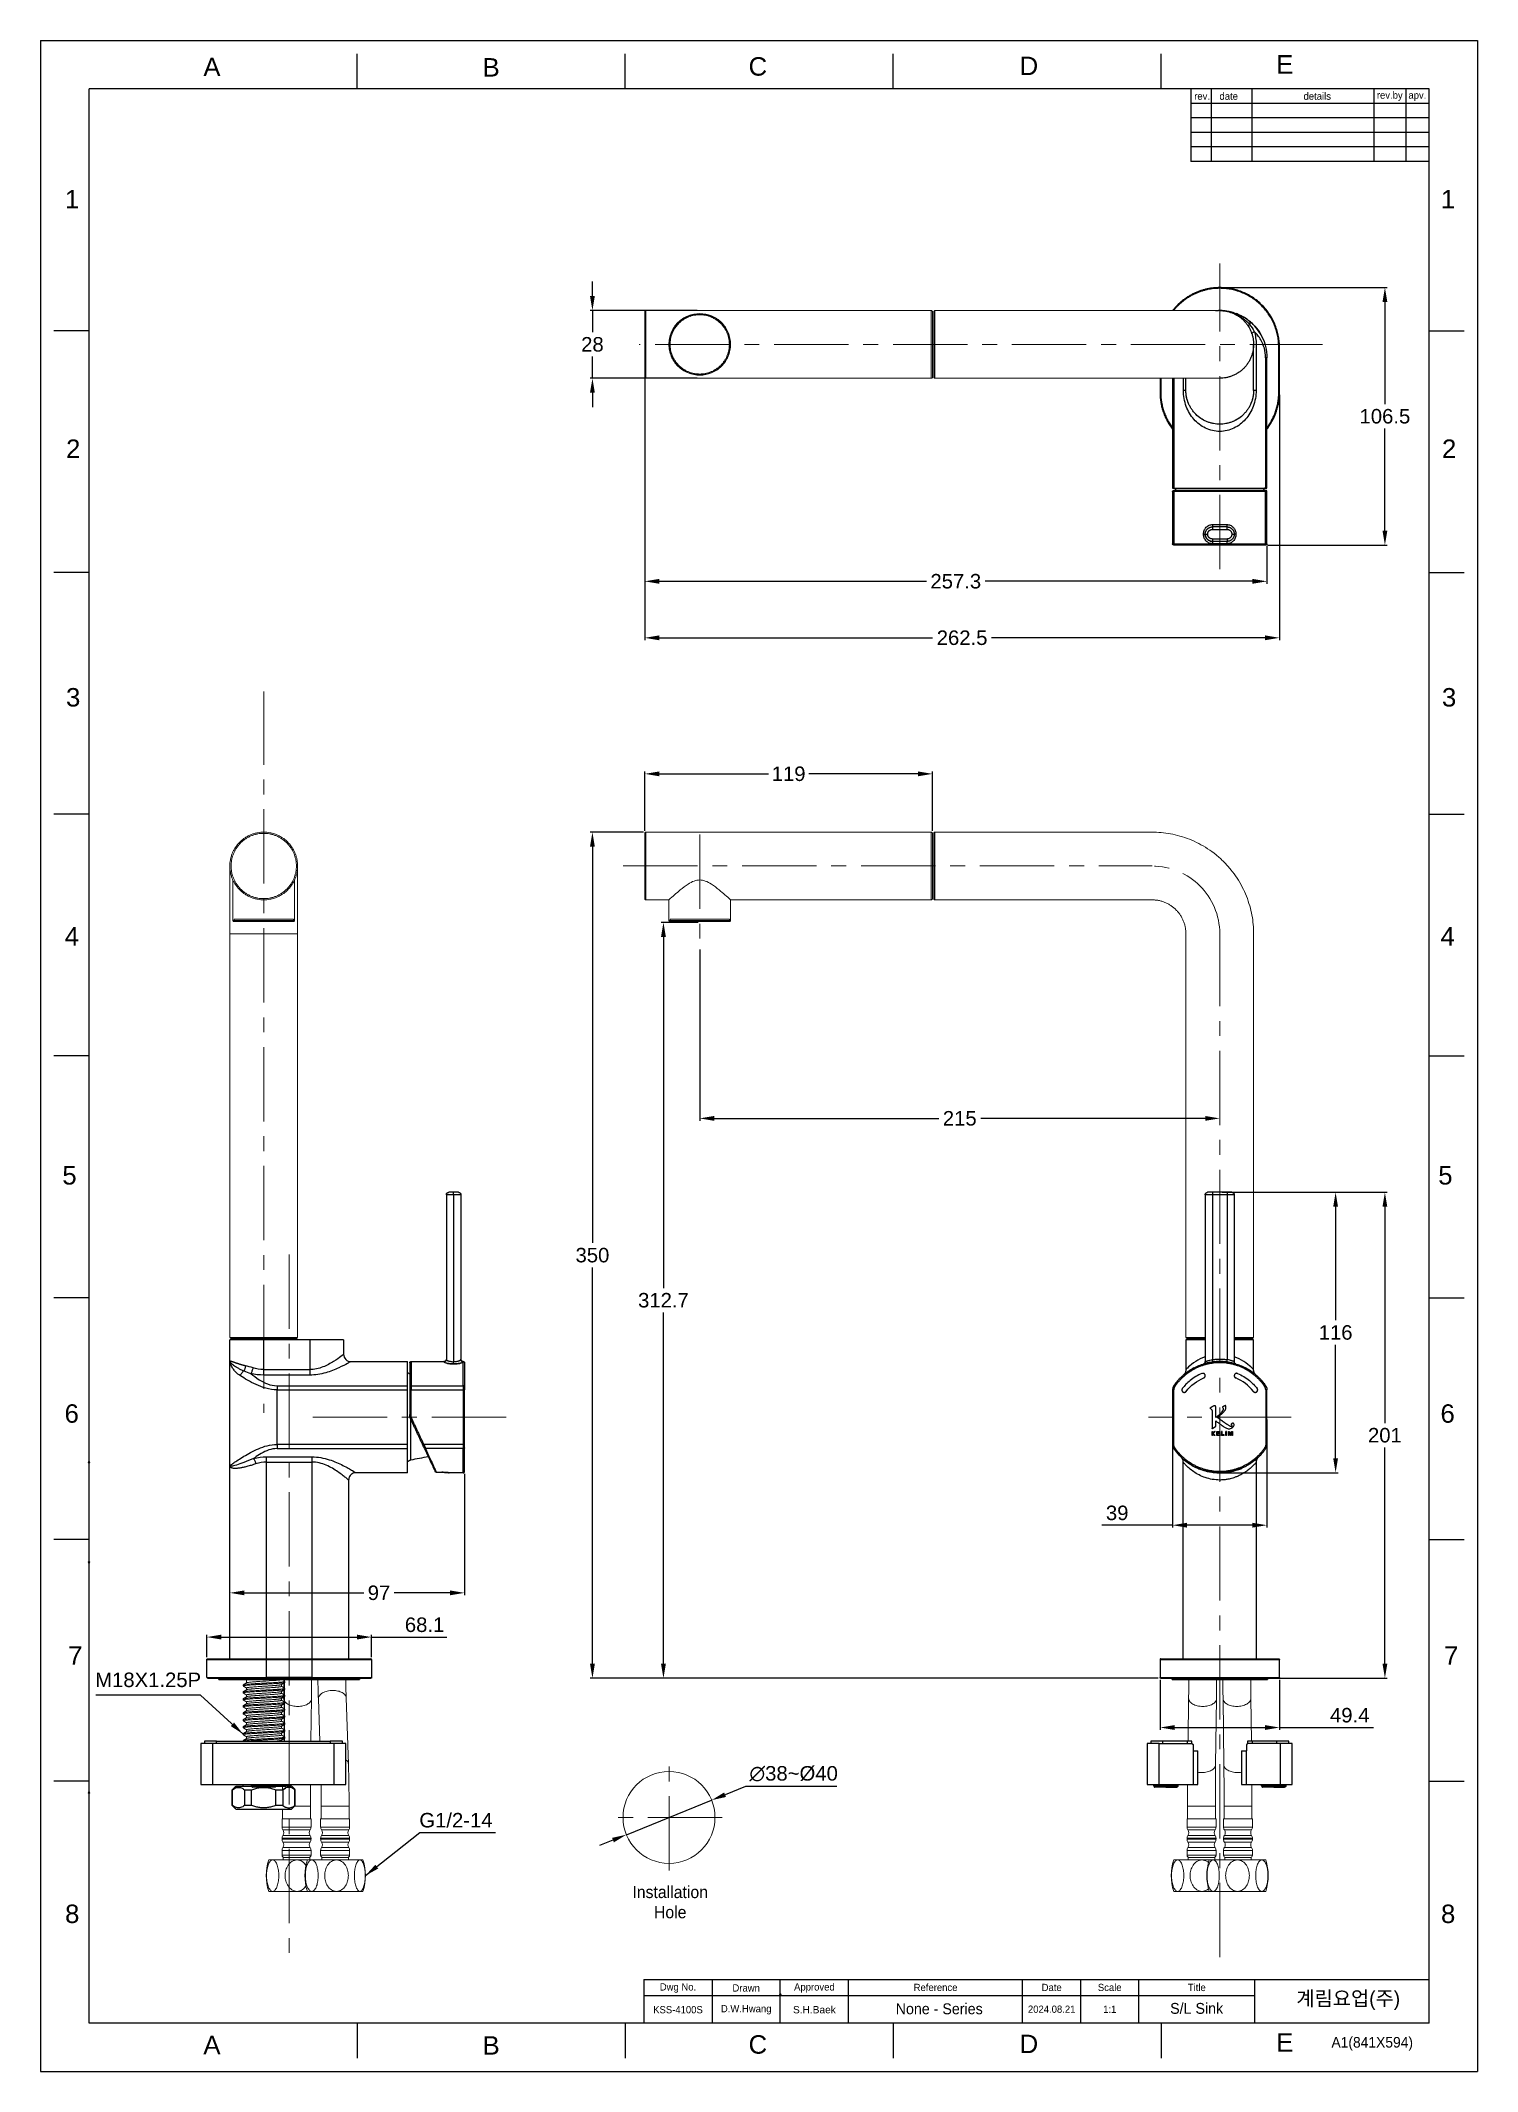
# Model space of a CAD drawing. Header units: inches. Extents: x 5272 to 5866, y -631 to 209.
import ezdxf

# ---------------------------------------------------------------- set-up
doc = ezdxf.new("R2010")
doc.units = ezdxf.units.IN
doc.header["$LTSCALE"] = 4.84
doc.header["$MEASUREMENT"] = 0
doc.header["$PDMODE"] = 3
doc.header["$PDSIZE"] = 0.3125
doc.linetypes.add('CENTERX2', pattern=[20.32, 12.7, -2.54, 2.54, -2.54])
doc.layers.get('0').update_dxf_attribs({"linetype": 'CONTINUOUS', "lineweight": 13})
doc.layers.get('Defpoints').update_dxf_attribs({"linetype": 'CONTINUOUS'})
for name, color, linetype, lineweight in [('CENTER', 1, 'CENTERX2', 15), ('DIM', 3, 'CONTINUOUS', 9), ('TEXT', 2, 'CONTINUOUS', 13)]:
    doc.layers.add(name, color=color, linetype=linetype, lineweight=lineweight)
doc.layers.add('FORM', color=7, linetype='CONTINUOUS')
doc.styles.add('ROMANS', font='Gulim.ttf')
doc.styles.get("Standard").update_dxf_attribs({"font": 'arial.ttf'})
doc.dimstyles.new('사본 DIMSTYLE_1', dxfattribs={"dimtxt": 6, "dimasz": 6, "dimexe": 1, "dimexo": 1, "dimgap": 2, "dimtad": 1, "dimtih": 1, "dimtoh": 1, "dimdec": 1, "dimdsep": 46, "dimtxsty": 'Standard', "dimcen": 0, "dimclrd": 3, "dimclre": 3, "dimclrt": 4, "dimazin": 0, "dimtp": 0.3, "dimtm": 0.3, "dimtfac": 1, "dimtdec": 1, "dimtofl": 0, "dimtmove": 0, "dimatfit": 3, "dimfxl": 1, "dimtolj": 1, "dimtzin": 0, "dimarcsym": 0})

msp = doc.modelspace()

# ---------------------------------------------------------------- texts
at = {"layer": 'DIM', "color": 4, "char_height": 6, "attachment_point": 3}
for s, insert in [('M18X1.25P', (5338.6, -466.01)), ('G1/2-14', (5459.1, -524.07))]:
    msp.add_mtext(s, dxfattribs=dict(at, insert=insert))
at = {"layer": 'FORM', "char_height": 7.62, "attachment_point": 5}
for s, width, insert in [('A', 10, (5343.08, 198.14)), ('B', 10, (5458.52, 197.97)), ('C', 10, (5568.78, 198.3)), ('D', 10, (5680.86, 198.57)), ('E', 10, (5786.65, 199.21)), ('1', 50, (5285.25, 143.43)), ('1', 50, (5854.11, 143.43)), ('2', 50, (5285.73, 40.23)), ('2', 50, (5854.58, 40.23)), ('3', 50, (5285.71, -62.65)), ('3', 50, (5854.57, -62.65)), ('4', 50, (5285.14, -161.46)), ('4', 50, (5853.99, -161.46)), ('5', 50, (5284.19, -260.39)), ('5', 50, (5853.04, -260.39)), ('6', 50, (5285.11, -358.91)), ('6', 50, (5853.96, -358.91)), ('7', 50, (5286.6, -458.99)), ('7', 50, (5855.46, -458.99)), ('8', 50, (5285.32, -565.85)), ('8', 50, (5854.18, -565.85)), ('A', 10, (5343.08, -620.05)), ('B', 10, (5458.52, -620.22)), ('C', 10, (5568.78, -619.89)), ('D', 10, (5680.86, -619.61)), ('E', 10, (5786.65, -618.98))]:
    msp.add_mtext_dynamic_manual_height_columns(s, width=width, gutter_width=12.5, heights=[0], dxfattribs=dict(at, insert=insert))
at = {"layer": 'TEXT', "style": 'ROMANS'}
msp.add_text('A1(841X594)', height=4.375, dxfattribs=at).set_placement((5805.93, -621.13))
at = {"layer": 'TEXT', "attachment_point": 5, "style": 'ROMANS'}
for s, width, gutter_width, insert, char_height in [('rev.', 6, 15, (5752.46, 186.03), 3), ('date', 19.2, 15, (5763.46, 186.03), 3), ('details', 54, 15, (5800.06, 186.03), 3), ('rev.by', 9.6, 15, (5830.04, 186.03), 3), ('apv.', 9.6, 15, (5841.46, 186.03), 3), ('Installation Hole', 28.1224, 12.5, (5532.54, -560.99), 5), ('Dwg No.', 28.2, 15, (5535.76, -596.48), 3), ('Drawn', 28.2, 15, (5563.96, -596.48), 3), ('Approved', 28.2, 15, (5592.16, -596.48), 3), ('Reference', 72, 15, (5642.26, -596.27), 3), ('Date', 24, 15, (5690.26, -596.27), 3), ('Scale', 24, 15, (5714.26, -596.27), 3), ('Title', 48, 15, (5750.26, -596.27), 3), ('KSS-4100S', 28.2, 15, (5535.76, -605.47), 3), ('D.W.Hwang', 28.2, 15, (5563.96, -605.47), 3), ('{\\fArial|b0|i0|c0|p34;S.H.Baek}', 28.2, 15, (5592.16, -605.47), 3), ('None - Series', 72, 15, (5643.76, -605.11), 4.5), ('2024.08.21', 24, 15, (5690.26, -605.27), 3), ('1:1', 24, 15, (5714.26, -605.27), 3), ('S/L Sink', 38.1765, 15, (5750.2, -604.94), 4.5)]:
    msp.add_mtext_dynamic_manual_height_columns(s, width=width, gutter_width=gutter_width, heights=[0], dxfattribs=dict(at, insert=insert, char_height=char_height))
at = {"layer": 'TEXT', "linetype": 'CENTERX2', "insert": (5812.87, -601.68), "char_height": 6, "attachment_point": 5}
msp.add_mtext_dynamic_manual_height_columns('{\\fHYGothic-Medium|b0|i0|c129|p18;계림요업(주)}', width=72, gutter_width=15, heights=[0], dxfattribs=at)

# ---------------------------------------------------------------- blocks, each defined once
blk = doc.blocks.new('*D2')
at = {"layer": 'DIM', "color": 3, "lineweight": -2, "transparency": 16777216}
for p, q in [((5521.5, -118.38), (5499.39, -118.38)), ((5500.39, -124.38), (5500.39, -288.31)), ((5500.39, -462.36), (5500.39, -298.44)), ((5528.75, -468.36), (5499.39, -468.36))]:
    blk.add_line(p, q, dxfattribs=at)
at = {"layer": 'DIM', "color": 3, "transparency": 16777216}
for points in [[(5499.39, -124.38), (5501.39, -124.38), (5500.39, -118.38)], [(5499.39, -462.36), (5501.39, -462.36), (5500.39, -468.36)]]:
    blk.add_solid(points, dxfattribs=at)
at = {"layer": 'DIM', "color": 4, "transparency": 16777216, "insert": (5500.39, -293.37), "char_height": 6, "attachment_point": 5}
blk.add_mtext('\\A1;350', dxfattribs=at)
blk = doc.blocks.new('*D3')
at = {"layer": 'DIM', "color": 3, "lineweight": -2, "transparency": 16777216}
for p, q in [((5760.75, -267.36), (5829.03, -267.36)), ((5828.03, -273.36), (5828.03, -362.8)), ((5828.03, -462.36), (5828.03, -372.93)), ((5760.75, -468.36), (5829.03, -468.36))]:
    blk.add_line(p, q, dxfattribs=at)
at = {"layer": 'DIM', "color": 3, "transparency": 16777216}
for points in [[(5827.03, -273.36), (5829.03, -273.36), (5828.03, -267.36)], [(5827.03, -462.36), (5829.03, -462.36), (5828.03, -468.36)]]:
    blk.add_solid(points, dxfattribs=at)
at = {"layer": 'DIM', "color": 4, "transparency": 16777216, "insert": (5828.03, -367.86), "char_height": 6, "attachment_point": 5}
blk.add_mtext('\\A1;201', dxfattribs=at)
blk = doc.blocks.new('*D4')
at = {"layer": 'DIM', "color": 3, "lineweight": -2, "transparency": 16777216}
for p, q in [((5740.25, -361.36), (5740.25, -406.05)), ((5779.25, -361.36), (5779.25, -406.05)), ((5740.25, -405.05), (5711.05, -405.05)), ((5773.25, -405.05), (5746.25, -405.05))]:
    blk.add_line(p, q, dxfattribs=at)
at = {"layer": 'DIM', "color": 3, "transparency": 16777216}
for points in [[(5746.25, -404.05), (5746.25, -406.05), (5740.25, -405.05)], [(5773.25, -404.05), (5773.25, -406.05), (5779.25, -405.05)]]:
    blk.add_solid(points, dxfattribs=at)
at = {"layer": 'DIM', "color": 4, "transparency": 16777216, "insert": (5717.35, -399.99), "char_height": 6, "attachment_point": 5}
blk.add_mtext('\\A1;39', dxfattribs=at)
blk = doc.blocks.new('*D6')
at = {"layer": 'Defpoints', "color": 0, "transparency": 16777216}
for p in [(5544.75, -165.91), (5759.75, -236.78), (5759.75, -236.78)]:
    blk.add_point(p, dxfattribs=at)
at = {"layer": 'DIM', "color": 3, "lineweight": -2, "transparency": 16777216}
for p, q in [((5544.75, -166.91), (5544.75, -237.78)), ((5550.75, -236.78), (5643.55, -236.78)), ((5753.75, -236.78), (5660.95, -236.78))]:
    blk.add_line(p, q, dxfattribs=at)
at = {"layer": 'DIM', "color": 3, "transparency": 16777216}
for points in [[(5550.75, -235.78), (5550.75, -237.78), (5544.75, -236.78)], [(5753.75, -235.78), (5753.75, -237.78), (5759.75, -236.78)]]:
    blk.add_solid(points, dxfattribs=at)
at = {"layer": 'DIM', "color": 4, "transparency": 16777216, "insert": (5652.25, -236.78), "char_height": 6, "attachment_point": 5}
blk.add_mtext('\\A1;215', dxfattribs=at)
blk = doc.blocks.new('*D7')
at = {"layer": 'DIM', "color": 3, "lineweight": -2, "transparency": 16777216}
for p, q in [((5735.05, -469.06), (5735.05, -489.74)), ((5784.45, -469.06), (5784.45, -489.74)), ((5741.05, -488.74), (5778.45, -488.74)), ((5784.45, -488.74), (5823.38, -488.74))]:
    blk.add_line(p, q, dxfattribs=at)
at = {"layer": 'DIM', "color": 3, "transparency": 16777216}
for points in [[(5741.05, -487.74), (5741.05, -489.74), (5735.05, -488.74)], [(5778.45, -487.74), (5778.45, -489.74), (5784.45, -488.74)]]:
    blk.add_solid(points, dxfattribs=at)
at = {"layer": 'DIM', "color": 4, "transparency": 16777216, "insert": (5813.48, -483.68), "char_height": 6, "attachment_point": 5}
blk.add_mtext('\\A1;49.4', dxfattribs=at)
blk = doc.blocks.new('*D8')
at = {"layer": 'DIM', "color": 3, "lineweight": -2, "transparency": 16777216}
for p, q in [((5340.99, -459.66), (5340.99, -450.33)), ((5346.99, -451.33), (5403.09, -451.33)), ((5409.09, -459.66), (5409.09, -450.33)), ((5409.09, -451.33), (5440.22, -451.33))]:
    blk.add_line(p, q, dxfattribs=at)
at = {"layer": 'DIM', "color": 3, "transparency": 16777216}
for points in [[(5346.99, -450.33), (5346.99, -452.33), (5340.99, -451.33)], [(5403.09, -450.33), (5403.09, -452.33), (5409.09, -451.33)]]:
    blk.add_solid(points, dxfattribs=at)
at = {"layer": 'DIM', "color": 4, "transparency": 16777216, "insert": (5430.99, -446.27), "char_height": 6, "attachment_point": 5}
blk.add_mtext('\\A1;68.1', dxfattribs=at)
blk = doc.blocks.new('*D9')
at = {"layer": 'Defpoints', "color": 0, "transparency": 16777216}
for p in [(5447.49, -382.86), (5350.49, -433.04), (5447.49, -433.04)]:
    blk.add_point(p, dxfattribs=at)
at = {"layer": 'DIM', "color": 3, "lineweight": -2, "transparency": 16777216}
for p, q in [((5447.49, -383.86), (5447.49, -434.04)), ((5356.49, -433.04), (5405.85, -433.04)), ((5441.49, -433.04), (5418.45, -433.04))]:
    blk.add_line(p, q, dxfattribs=at)
at = {"layer": 'DIM', "color": 3, "transparency": 16777216}
for points in [[(5356.49, -432.04), (5356.49, -434.04), (5350.49, -433.04)], [(5441.49, -432.04), (5441.49, -434.04), (5447.49, -433.04)]]:
    blk.add_solid(points, dxfattribs=at)
at = {"layer": 'DIM', "color": 4, "transparency": 16777216, "insert": (5412.15, -433.04), "char_height": 6, "attachment_point": 5}
blk.add_mtext('\\A1;97', dxfattribs=at)
blk = doc.blocks.new('*D10')
at = {"layer": 'Defpoints', "color": 0, "transparency": 16777216}
for p in [(5500.39, 97.37), (5544.75, 97.37), (5544.75, 69.37)]:
    blk.add_point(p, dxfattribs=at)
at = {"layer": 'DIM', "color": 3, "lineweight": -2, "transparency": 16777216}
for p, q in [((5500.39, 103.37), (5500.39, 109.37)), ((5543.75, 97.37), (5499.39, 97.37)), ((5500.39, 97.37), (5500.39, 91.37)), ((5500.39, 91.37), (5500.39, 88.44)), ((5500.39, 75.37), (5500.39, 78.31)), ((5543.75, 69.37), (5499.39, 69.37)), ((5500.39, 69.37), (5500.39, 75.37)), ((5500.39, 63.37), (5500.39, 57.37))]:
    blk.add_line(p, q, dxfattribs=at)
at = {"layer": 'DIM', "color": 3, "transparency": 16777216}
for points in [[(5499.39, 103.37), (5501.39, 103.37), (5500.39, 97.37)], [(5499.39, 63.37), (5501.39, 63.37), (5500.39, 69.37)]]:
    blk.add_solid(points, dxfattribs=at)
at = {"layer": 'DIM', "color": 4, "transparency": 16777216, "insert": (5500.39, 83.37), "char_height": 6, "attachment_point": 5}
blk.add_mtext('\\A1;28', dxfattribs=at)
blk = doc.blocks.new('*D11')
at = {"layer": 'Defpoints', "color": 0, "transparency": 16777216}
for p in [(5522, 83.37), (5779.25, 0.87), (5522, -14.63)]:
    blk.add_point(p, dxfattribs=at)
at = {"layer": 'DIM', "color": 3, "lineweight": -2, "transparency": 16777216}
for p, q in [((5522, 82.37), (5522, -15.63)), ((5779.25, -0.13), (5779.25, -15.63)), ((5528, -14.63), (5638.45, -14.63)), ((5773.25, -14.63), (5662.8, -14.63))]:
    blk.add_line(p, q, dxfattribs=at)
at = {"layer": 'DIM', "color": 3, "transparency": 16777216}
for points in [[(5528, -13.63), (5528, -15.63), (5522, -14.63)], [(5773.25, -13.63), (5773.25, -15.63), (5779.25, -14.63)]]:
    blk.add_solid(points, dxfattribs=at)
at = {"layer": 'DIM', "color": 4, "transparency": 16777216, "insert": (5650.62, -14.63), "char_height": 6, "attachment_point": 5}
blk.add_mtext('\\A1;257.3', dxfattribs=at)
blk = doc.blocks.new('*D12')
at = {"layer": 'Defpoints', "color": 0, "transparency": 16777216}
for p in [(5522, 69.87), (5784.45, 63.47), (5522, -38)]:
    blk.add_point(p, dxfattribs=at)
at = {"layer": 'DIM', "color": 3, "lineweight": -2, "transparency": 16777216}
for p, q in [((5522, 68.87), (5522, -39)), ((5784.45, 62.47), (5784.45, -39)), ((5528, -38), (5641.03, -38)), ((5778.45, -38), (5665.42, -38))]:
    blk.add_line(p, q, dxfattribs=at)
at = {"layer": 'DIM', "color": 3, "transparency": 16777216}
for points in [[(5528, -37), (5528, -39), (5522, -38)], [(5778.45, -37), (5778.45, -39), (5784.45, -38)]]:
    blk.add_solid(points, dxfattribs=at)
at = {"layer": 'DIM', "color": 4, "transparency": 16777216, "insert": (5653.22, -38), "char_height": 6, "attachment_point": 5}
blk.add_mtext('\\A1;262.5', dxfattribs=at)
blk = doc.blocks.new('*D13')
at = {"layer": 'DIM', "color": 3, "lineweight": -2, "transparency": 16777216}
for p, q in [((5544.13, -155.7), (5528.75, -155.7)), ((5529.75, -161.7), (5529.75, -306.96)), ((5529.75, -462.36), (5529.75, -317.1)), ((5734.35, -468.36), (5528.75, -468.36))]:
    blk.add_line(p, q, dxfattribs=at)
at = {"layer": 'DIM', "color": 3, "transparency": 16777216}
for points in [[(5528.75, -161.7), (5530.75, -161.7), (5529.75, -155.7)], [(5528.75, -462.36), (5530.75, -462.36), (5529.75, -468.36)]]:
    blk.add_solid(points, dxfattribs=at)
at = {"layer": 'DIM', "color": 4, "transparency": 16777216, "insert": (5529.75, -312.03), "char_height": 6, "attachment_point": 5}
blk.add_mtext('\\A1;312.7', dxfattribs=at)
blk = doc.blocks.new('*D14')
at = {"layer": 'DIM', "color": 3, "lineweight": -2, "transparency": 16777216}
for p, q in [((5774.75, -267.36), (5808.65, -267.36)), ((5807.65, -273.36), (5807.65, -320.3)), ((5807.65, -377.36), (5807.65, -330.43)), ((5760.75, -383.36), (5808.65, -383.36))]:
    blk.add_line(p, q, dxfattribs=at)
at = {"layer": 'DIM', "color": 3, "transparency": 16777216}
for points in [[(5806.65, -273.36), (5808.65, -273.36), (5807.65, -267.36)], [(5806.65, -377.36), (5808.65, -377.36), (5807.65, -383.36)]]:
    blk.add_solid(points, dxfattribs=at)
at = {"layer": 'DIM', "color": 4, "transparency": 16777216, "insert": (5807.65, -325.36), "char_height": 6, "attachment_point": 5}
blk.add_mtext('\\A1;116', dxfattribs=at)
blk = doc.blocks.new('*D15')
at = {"layer": 'Defpoints', "color": 0, "transparency": 16777216}
for p in [(5641, -94.27), (5522, -118.88), (5641, -118.88)]:
    blk.add_point(p, dxfattribs=at)
at = {"layer": 'DIM', "color": 3, "lineweight": -2, "transparency": 16777216}
for p, q in [((5522, -117.88), (5522, -93.27)), ((5528, -94.27), (5573.15, -94.27)), ((5635, -94.27), (5589.85, -94.27)), ((5641, -117.88), (5641, -93.27))]:
    blk.add_line(p, q, dxfattribs=at)
at = {"layer": 'DIM', "color": 3, "transparency": 16777216}
for points in [[(5528, -93.27), (5528, -95.27), (5522, -94.27)], [(5635, -93.27), (5635, -95.27), (5641, -94.27)]]:
    blk.add_solid(points, dxfattribs=at)
at = {"layer": 'DIM', "color": 4, "transparency": 16777216, "insert": (5581.5, -94.27), "char_height": 6, "attachment_point": 5}
blk.add_mtext('\\A1;119', dxfattribs=at)
blk = doc.blocks.new('*D16')
at = {"layer": 'DIM', "color": 3, "lineweight": -2, "transparency": 16777216}
for p, q in [((5760.75, 106.87), (5829.03, 106.87)), ((5828.03, 100.87), (5828.03, 58.69)), ((5828.03, 6.37), (5828.03, 48.56)), ((5779.53, 0.37), (5829.03, 0.37))]:
    blk.add_line(p, q, dxfattribs=at)
at = {"layer": 'DIM', "color": 3, "transparency": 16777216}
for points in [[(5827.03, 100.87), (5829.03, 100.87), (5828.03, 106.87)], [(5827.03, 6.37), (5829.03, 6.37), (5828.03, 0.37)]]:
    blk.add_solid(points, dxfattribs=at)
at = {"layer": 'DIM', "color": 4, "transparency": 16777216, "insert": (5828.03, 53.62), "char_height": 6, "attachment_point": 5}
blk.add_mtext('\\A1;106.5', dxfattribs=at)
blk = doc.blocks.new('*D17')
at = {"layer": 'DIM', "color": 3, "lineweight": -2, "transparency": 16777216}
for p, q in [((5514.44, -533.06), (5549.66, -518.79)), ((5563.66, -513.11), (5555.22, -516.53)), ((5601.5, -513.11), (5563.66, -513.11)), ((5508.88, -535.31), (5503.32, -537.57))]:
    blk.add_line(p, q, dxfattribs=at)
at = {"layer": 'DIM', "color": 3, "transparency": 16777216}
for points in [[(5554.84, -515.6), (5555.6, -517.46), (5549.66, -518.79)], [(5508.51, -534.39), (5509.26, -536.24), (5514.44, -533.06)]]:
    blk.add_solid(points, dxfattribs=at)
at = {"layer": 'DIM', "color": 4, "transparency": 16777216, "insert": (5583.58, -507.88), "char_height": 6, "attachment_point": 5}
blk.add_mtext('\\A1;∅38~%%C40', dxfattribs=at)

# ---------------------------------------------------------------- dimensions: what is measured, and where the dimension line sits
at = {"layer": 'DIM'}
for base, p1, p2, picture, middle in [((5500.39, 97.37), (5544.75, 69.37), (5544.75, 97.37), '*D10', (5500.39, 83.37)), ((5828.03, 106.87), (5778.53, 0.37), (5759.75, 106.87), '*D16', (5828.03, 53.62)), ((5500.39, -118.38), (5529.75, -468.36), (5522.5, -118.38), '*D2', (5500.39, -293.37)), ((5529.75, -468.36), (5545.13, -155.7), (5735.35, -468.36), '*D13', (5529.75, -312.03)), ((5828.03, -267.36), (5759.75, -468.36), (5759.75, -267.36), '*D3', (5828.03, -367.86)), ((5807.65, -267.36), (5759.75, -383.36), (5773.75, -267.36), '*D14', (5807.65, -325.36))]:
    dim = msp.add_linear_dim(base=base, p1=p1, p2=p2, angle=90, dimstyle='사본 DIMSTYLE_1', dxfattribs=at)
    dim.commit()
    dim.dimension.update_dxf_attribs({"geometry": picture, "text_midpoint": middle})
for base, p1, p2, picture, middle in [((5521.99877829, -14.62812733), (5779.24877829, 0.87179691), (5521.99877829, 83.37187267), '*D11', (5650.62377829, -14.62812733)), ((5641, -94.27), (5522, -118.88), (5641, -118.88), '*D15', (5581.5, -94.27))]:
    dim = msp.add_linear_dim(base=base, p1=p1, p2=p2, dimstyle='사본 DIMSTYLE_1', override={"dimtad": 0}, dxfattribs=at)
    dim.commit()
    dim.dimension.update_dxf_attribs({"geometry": picture, "text_midpoint": middle})
for base, p1, p2, picture, middle in [((5521.99877829, -38), (5784.44877829, 63.47187267), (5521.99877829, 69.87186708), '*D12', (5653.22377829, -38)), ((5759.75, -236.78), (5544.75, -165.91), (5759.75, -236.78), '*D6', (5652.25, -236.78)), ((5447.49, -433.04), (5350.49, -433.04), (5447.49, -382.86), '*D9', (5412.15, -433.04))]:
    dim = msp.add_linear_dim(base=base, p1=p1, p2=p2, dimstyle='사본 DIMSTYLE_1', override={"dimtad": 0}, dxfattribs=at)
    dim.commit()
    dim.dimension.update_dxf_attribs({"geometry": picture, "text_midpoint": middle, "dimtype": 160})
for base, p1, p2, picture, middle in [((5779.25, -405.05), (5740.25, -360.36), (5779.25, -360.36), '*D4', (5717.35, -405.05)), ((5409.09, -451.33), (5340.99, -460.66), (5409.09, -460.66), '*D8', (5430.99, -451.33)), ((5784.45, -488.74), (5735.05, -468.06), (5784.45, -468.06), '*D7', (5813.48, -488.74))]:
    dim = msp.add_linear_dim(base=base, p1=p1, p2=p2, dimstyle='사본 DIMSTYLE_1', dxfattribs=at)
    dim.commit()
    dim.dimension.update_dxf_attribs({"geometry": picture, "text_midpoint": middle, "dimtype": 160})
dim = msp.add_diameter_dim_2p(p1=(5514.44, -533.06), p2=(5549.66, -518.79), text='<>~%%C40', dimstyle='사본 DIMSTYLE_1', override={"dimtofl": 1}, dxfattribs=at)
dim.commit()
dim.dimension.update_dxf_attribs({"geometry": '*D17', "text_midpoint": (5583.58, -513.11), "dimtype": 163})

# ---------------------------------------------------------------- linework, layer by layer
at = {"color": 7, "linetype": 'Continuous', "lineweight": 18}
for p, q in [((5357.41, -468.86), (5357.41, -470.24)), ((5373.25, -470.11), (5373.25, -469.74)), ((5355.98, -471.1), (5355.98, -471.55)), ((5355.98, -473.98), (5355.98, -474.43)), ((5355.98, -476.86), (5355.98, -477.31)), ((5357.41, -472.38), (5357.41, -473.12)), ((5357.41, -475.26), (5357.41, -476)), ((5357.41, -478.14), (5357.41, -478.88)), ((5371.81, -471.71), (5371.81, -470.97)), ((5371.81, -474.59), (5371.81, -473.84)), ((5371.81, -477.47), (5371.81, -476.72)), ((5373.25, -472.99), (5373.25, -472.54)), ((5373.25, -475.87), (5373.25, -475.42)), ((5373.25, -478.75), (5373.25, -478.3)), ((5355.98, -479.74), (5355.98, -480.19)), ((5355.98, -482.62), (5355.98, -483.06)), ((5355.98, -485.5), (5355.98, -485.94)), ((5357.41, -481.02), (5357.41, -481.76)), ((5357.41, -483.89), (5357.41, -484.64)), ((5357.41, -486.78), (5357.41, -487.52)), ((5371.81, -480.35), (5371.81, -479.6)), ((5371.81, -483.23), (5371.81, -482.48)), ((5371.81, -486.1), (5371.81, -485.36)), ((5373.25, -481.62), (5373.25, -481.18)), ((5373.25, -484.5), (5373.25, -484.06)), ((5373.25, -487.38), (5373.25, -486.94)), ((5355.98, -488.37), (5355.98, -488.82)), ((5355.98, -491.25), (5355.98, -491.7)), ((5355.98, -494.14), (5355.98, -494.36)), ((5357.41, -489.65), (5357.41, -490.59)), ((5357.41, -492.53), (5357.41, -493.47)), ((5371.81, -488.98), (5371.81, -488.24)), ((5371.81, -491.86), (5371.81, -491.12)), ((5371.81, -494.36), (5371.81, -494)), ((5373.25, -489.89), (5373.25, -489.81)), ((5373.25, -490.26), (5373.25, -489.82)), ((5373.25, -493.14), (5373.25, -492.7))]:
    msp.add_line(p, q, dxfattribs=at)
at = {"color": 7, "linetype": 'Continuous'}
for p, q in [((5384.22, -476.78), (5384.01, -494.36)), ((5387.08, -476.9), (5387.68, -494.36)), ((5398.58, -476.51), (5399.51, -503.86)), ((5746.88, -476.64), (5746.67, -494.36)), ((5758.38, -476.78), (5758.05, -504.12)), ((5761.12, -476.78), (5761.45, -504.12)), ((5772.62, -476.64), (5772.83, -494.36)), ((5372.05, -526.5), (5384.05, -526.5)), ((5372.05, -526.5), (5372.05, -529.94)), ((5372.3, -522.49), (5372.3, -526.5)), ((5377.21, -521.26), (5383.8, -521.26)), ((5383.8, -521.26), (5383.8, -526.5)), ((5384.05, -526.5), (5384.05, -529.94)), ((5388.02, -526.5), (5400.02, -526.5)), ((5388.02, -526.5), (5388.02, -529.94)), ((5388.27, -521.26), (5399.77, -521.26)), ((5388.27, -521.26), (5388.27, -526.5)), ((5399.77, -521.26), (5399.77, -526.5)), ((5400.02, -526.5), (5400.02, -529.94)), ((5746.21, -526.5), (5758.21, -526.5)), ((5746.21, -526.5), (5746.21, -529.94)), ((5746.46, -521.26), (5757.96, -521.26)), ((5746.46, -521.26), (5746.46, -526.5)), ((5757.96, -521.26), (5757.96, -526.5)), ((5758.21, -526.5), (5758.21, -529.94)), ((5773.29, -526.5), (5761.29, -526.5)), ((5761.29, -526.5), (5761.29, -529.94)), ((5773.04, -521.26), (5761.54, -521.26)), ((5761.54, -521.26), (5761.54, -526.5)), ((5773.04, -521.26), (5773.04, -526.5)), ((5773.29, -526.5), (5773.29, -529.94)), ((5384.05, -529.94), (5372.05, -529.94)), ((5372.05, -534.56), (5384.05, -534.56)), ((5372.05, -534.56), (5372.05, -534.94)), ((5384.05, -534.94), (5372.05, -534.94)), ((5383.67, -531.1), (5372.42, -531.1)), ((5372.42, -533.39), (5383.67, -533.39)), ((5383.67, -536.1), (5372.42, -536.1)), ((5384.05, -534.56), (5384.05, -534.94)), ((5400.02, -529.94), (5388.02, -529.94)), ((5388.02, -534.56), (5400.02, -534.56)), ((5388.02, -534.56), (5388.02, -534.94)), ((5400.02, -534.94), (5388.02, -534.94)), ((5399.65, -531.1), (5388.4, -531.1)), ((5388.4, -533.39), (5399.65, -533.39)), ((5399.65, -536.1), (5388.4, -536.1)), ((5400.02, -534.56), (5400.02, -534.94)), ((5758.21, -529.94), (5746.21, -529.94)), ((5746.21, -534.56), (5758.21, -534.56)), ((5746.21, -534.56), (5746.21, -534.94)), ((5758.21, -534.94), (5746.21, -534.94)), ((5757.83, -531.1), (5746.58, -531.1)), ((5746.58, -533.39), (5757.83, -533.39)), ((5757.83, -536.1), (5746.58, -536.1)), ((5758.21, -534.56), (5758.21, -534.94)), ((5761.29, -529.94), (5773.29, -529.94)), ((5773.29, -534.56), (5761.29, -534.56)), ((5761.29, -534.56), (5761.29, -534.94)), ((5761.29, -534.94), (5773.29, -534.94)), ((5761.67, -531.1), (5772.92, -531.1)), ((5772.92, -533.39), (5761.67, -533.39)), ((5761.67, -536.1), (5772.92, -536.1)), ((5773.29, -534.56), (5773.29, -534.94)), ((5366.55, -543.5), (5405.52, -543.5)), ((5372.05, -539.56), (5384.05, -539.56)), ((5372.05, -539.56), (5372.05, -541.5)), ((5384.05, -541.5), (5372.05, -541.5)), ((5372.42, -538.39), (5383.67, -538.39)), ((5372.55, -542.5), (5383.55, -542.5)), ((5372.55, -542.5), (5372.55, -543.5)), ((5383.55, -542.5), (5383.55, -543.5)), ((5384.05, -539.56), (5384.05, -541.5)), ((5388.02, -539.56), (5400.02, -539.56)), ((5388.02, -539.56), (5388.02, -541.5)), ((5400.02, -541.5), (5388.02, -541.5)), ((5388.4, -538.39), (5399.65, -538.39)), ((5388.52, -542.5), (5399.52, -542.5)), ((5388.52, -542.5), (5388.52, -543.5)), ((5399.52, -542.5), (5399.52, -543.5)), ((5400.02, -539.56), (5400.02, -541.5)), ((5740.71, -543.5), (5752.4, -543.5)), ((5746.21, -539.56), (5758.21, -539.56)), ((5746.21, -539.56), (5746.21, -541.5)), ((5758.21, -541.5), (5746.21, -541.5)), ((5746.58, -538.39), (5757.83, -538.39)), ((5746.71, -542.5), (5757.71, -542.5)), ((5746.71, -542.5), (5746.71, -543.5)), ((5764.1, -543.5), (5752.4, -543.5)), ((5755.39, -543.5), (5757.71, -543.5)), ((5757.71, -542.5), (5757.71, -543.5)), ((5758.21, -539.56), (5758.21, -541.5)), ((5773.29, -539.56), (5761.29, -539.56)), ((5761.29, -539.56), (5761.29, -541.5)), ((5761.29, -541.5), (5773.29, -541.5)), ((5772.92, -538.39), (5761.67, -538.39)), ((5772.79, -542.5), (5761.79, -542.5)), ((5761.79, -542.5), (5761.79, -543.5)), ((5761.79, -543.5), (5767.09, -543.5)), ((5778.79, -543.5), (5767.09, -543.5)), ((5772.79, -542.5), (5772.79, -543.5)), ((5773.29, -539.56), (5773.29, -541.5)), ((5405.52, -556.5), (5366.55, -556.5)), ((5752.4, -556.5), (5740.71, -556.5)), ((5752.4, -556.5), (5764.1, -556.5)), ((5767.09, -556.5), (5755.39, -556.5)), ((5767.09, -556.5), (5778.79, -556.5))]:
    msp.add_line(p, q, dxfattribs=at)
at = {"lineweight": -3}
msp.add_line((5352.99, -522.49), (5375.99, -522.49), dxfattribs=at)
msp.add_circle((5532.05, -525.92), 19)
at = {"color": 7, "linetype": 'Continuous'}
for centre, radius, start, end in [((4104.58, -461.74), 1268.23, 359.32714, 359.67842), ((4102.37, -461.72), 1281.95, 359.3272, 359.681), ((5848.52, -461.7), 461.69, 180.88843, 181.88685), ((5846.31, -461.76), 447.97, 180.90878, 181.8873), ((4478.74, -461.74), 1268.23, 359.32714, 359.67842), ((4476.52, -461.72), 1281.95, 359.3272, 359.681), ((7042.97, -461.72), 1281.95, 180.319, 180.6728), ((7040.76, -461.74), 1268.23, 180.32158, 180.67286), ((6763.13, -520.22), 1379.34, 179.67364, 180.04331), ((7137.15, -520.22), 1390.7, 179.67635, 180.043), ((7137.29, -520.22), 1379.34, 179.33143, 180.04331), ((4382.21, -520.22), 1379.34, 359.95669, 0.66857), ((4382.35, -520.22), 1390.7, 359.957, 0.32365), ((6762.99, -520.22), 1390.7, 179.7021, 179.7639), ((5374.05, -529.94), 2, 180, 215.65909), ((5374.05, -534.56), 2, 144.34091, 180), ((5374.05, -534.94), 2, 180, 215.65909), ((5370.8, -532.27), 2, 0.59003, 35.65909), ((5370.8, -532.23), 2, 324.34091, 359.40997), ((5370.8, -537.27), 2, 0.59003, 35.65909), ((5370.8, -537.23), 2, 324.34091, 359.40997), ((5385.3, -532.27), 2, 144.34091, 179.40997), ((5385.3, -532.23), 2, 180.59003, 215.65909), ((5385.3, -537.27), 2, 144.34091, 179.40997), ((5385.3, -537.23), 2, 180.59003, 215.65909), ((5382.05, -529.94), 2, 324.34091, 0), ((5382.05, -534.56), 2, 0, 35.65909), ((5382.05, -534.94), 2, 324.34091, 0), ((5390.02, -529.94), 2, 180, 215.65909), ((5390.02, -534.56), 2, 144.34091, 180), ((5390.02, -534.94), 2, 180, 215.65909), ((5386.77, -532.27), 2, 0.59003, 35.65909), ((5386.77, -532.23), 2, 324.34091, 359.40997), ((5386.77, -537.27), 2, 0.59003, 35.65909), ((5386.77, -537.23), 2, 324.34091, 359.40997), ((5401.27, -532.27), 2, 144.34091, 179.40997), ((5401.27, -532.23), 2, 180.59003, 215.65909), ((5401.27, -537.27), 2, 144.34091, 179.40997), ((5401.27, -537.23), 2, 180.59003, 215.65909), ((5398.02, -529.94), 2, 324.34091, 0), ((5398.02, -534.56), 2, 0, 35.65909), ((5398.02, -534.94), 2, 324.34091, 0), ((5748.21, -529.94), 2, 180, 215.65909), ((5748.21, -534.56), 2, 144.34091, 180), ((5748.21, -534.94), 2, 180, 215.65909), ((5744.96, -532.27), 2, 0.59003, 35.65909), ((5744.96, -532.23), 2, 324.34091, 359.40997), ((5744.96, -537.27), 2, 0.59003, 35.65909), ((5744.96, -537.23), 2, 324.34091, 359.40997), ((5759.46, -532.27), 2, 144.34091, 179.40997), ((5759.46, -532.23), 2, 180.59003, 215.65909), ((5759.46, -537.27), 2, 144.34091, 179.40997), ((5759.46, -537.23), 2, 180.59003, 215.65909), ((5756.21, -529.94), 2, 324.34091, 0), ((5756.21, -534.56), 2, 0, 35.65909), ((5756.21, -534.94), 2, 324.34091, 0), ((5763.29, -529.94), 2, 180, 215.65909), ((5763.29, -534.56), 2, 144.34091, 180), ((5763.29, -534.94), 2, 180, 215.65909), ((5760.04, -532.27), 2, 0.59003, 35.65909), ((5760.04, -532.23), 2, 324.34091, 359.40997), ((5760.04, -537.27), 2, 0.59003, 35.65909), ((5760.04, -537.23), 2, 324.34091, 359.40997), ((5774.54, -532.27), 2, 144.34091, 179.40997), ((5774.54, -532.23), 2, 180.59003, 215.65909), ((5774.54, -537.27), 2, 144.34091, 179.40997), ((5774.54, -537.23), 2, 180.59003, 215.65909), ((5771.29, -529.94), 2, 324.34091, 0), ((5771.29, -534.56), 2, 0, 35.65909), ((5771.29, -534.94), 2, 324.34091, 0), ((5387.17, -550), 21.63, 162.50768, 197.49232), ((5374.05, -539.56), 2, 144.34091, 180), ((5373.05, -541.5), 1, 180, 270), ((5403.15, -550), 21.63, 162.50768, 197.49232), ((5383.05, -541.5), 1, 270, 0), ((5382.05, -539.56), 2, 0, 35.65909), ((5390.02, -539.56), 2, 144.34091, 180), ((5389.02, -541.5), 1, 180, 270), ((5399.02, -541.5), 1, 270, 0), ((5398.02, -539.56), 2, 0, 35.65909), ((5384.9, -550), 21.63, 342.50768, 17.49232), ((5761.33, -550), 21.63, 162.50768, 197.49232), ((5748.21, -539.56), 2, 144.34091, 180), ((5747.21, -541.5), 1, 180, 270), ((5776.02, -550), 21.63, 162.50768, 197.49232), ((5757.21, -541.5), 1, 270, 0), ((5756.21, -539.56), 2, 0, 35.65909), ((5763.29, -539.56), 2, 144.34091, 180), ((5762.29, -541.5), 1, 180, 270), ((5772.29, -541.5), 1, 270, 0), ((5771.29, -539.56), 2, 0, 35.65909), ((5758.17, -550), 21.63, 342.50768, 17.49232)]:
    msp.add_arc(centre, radius, start, end, dxfattribs=at)
at = {"lineweight": -3}
for points, weights in [([(5759.75, 106.87), (5747.7, 106.87), (5740.28, 97.37)], [1, 0.831866805627, 0.856764854276]), ([(5759.75, 106.57), (5747.99, 106.57), (5740.66, 97.37)], [1, 0.833575498999, 0.856278726155]), ([(5759.75, 106.87), (5759.75, 106.87), (5759.75, 106.57)], [1, 0.707106781194, 1]), ([(5784.45, 82.17), (5784.45, 106.87), (5759.75, 106.87)], [1, 0.707106781187, 1]), ([(5784.15, 82.17), (5784.15, 106.57), (5759.75, 106.57)], [1, 0.707106781187, 1]), ([(5758, 97.37), (5758.87, 97.47), (5759.75, 97.47)], [0.957328698208, 0.976831701501, 1]), ([(5759.69, 97.37), (5759.72, 97.37), (5759.75, 97.37)], [0.998210497143, 0.999102498391, 1]), ([(5759.75, 97.47), (5761.63, 97.47), (5763.45, 97.02)], [1, 0.951557225994, 0.919138737991]), ([(5759.75, 97.37), (5773.75, 97.37), (5773.75, 83.37)], [1, 0.707106781187, 1]), ([(5773.75, 83.37), (5773.75, 69.37), (5759.75, 69.37)], [1, 0.707106781187, 1]), ([(5779.25, 77.87), (5779.25, 77.87), (5778.72, 77.87)], [1, 0.955248658726, 1]), ([(5784.15, 82.17), (5784.45, 82.17), (5784.45, 82.17)], [1, 0.707106781187, 1]), ([(5735.35, 63.47), (5735.05, 63.47), (5735.05, 63.47)], [1, 0.707106781187, 1]), ([(5735.05, 63.47), (5735.05, 55), (5740.25, 48.31)], [1, 0.87559892033, 0.856872042922]), ([(5735.35, 63.47), (5735.35, 55.32), (5740.25, 48.81)], [1, 0.878437170804, 0.85778156986]), ([(5745.75, 64.37), (5745.75, 64.37), (5744.71, 64.37)], [1, 0.909353109041, 1]), ([(5759.75, 50.37), (5745.75, 50.37), (5745.75, 64.37)], [1, 0.707106781187, 1]), ([(5773.75, 64.37), (5773.75, 50.37), (5759.75, 50.37)], [1, 0.707106781187, 1]), ([(5774.79, 64.37), (5773.75, 64.37), (5773.75, 64.37)], [1, 0.909353109041, 1]), ([(5779.25, 48.81), (5784.15, 55.32), (5784.15, 63.47)], [0.85778156986, 0.878437170804, 1]), ([(5779.25, 48.31), (5784.45, 55), (5784.45, 63.47)], [0.856872351048, 0.875599943732, 1]), ([(5784.15, 63.47), (5784.45, 63.47), (5784.45, 63.47)], [1, 0.707106781187, 1]), ([(5740.25, 23.97), (5740.25, 23.97), (5740.77, 23.97)], [1, 0.955248658726, 1]), ([(5740.77, 23.97), (5740.25, 23.97), (5740.25, 23.97)], [1, 0.955248658727, 1]), ([(5740.25, 22.47), (5740.25, 22.97), (5740.75, 22.97)], [1, 0.707106781188, 1]), ([(5740.77, 22.47), (5740.25, 22.47), (5740.25, 22.47)], [1, 0.95524865873, 1]), ([(5741.19, 22.97), (5740.75, 22.97), (5740.75, 22.97)], [1, 0.95524865873, 1]), ([(5740.77, 23.97), (5747.63, 23.97), (5759.75, 23.97)], [1, 0.884627810939, 1]), ([(5740.77, 22.47), (5740.77, 22.97), (5741.19, 22.97)], [1, 0.707106781187, 1]), ([(5759.75, 22.47), (5747.63, 22.47), (5740.77, 22.47)], [1, 0.884627810939, 1]), ([(5759.75, 22.97), (5747.89, 22.97), (5741.19, 22.97)], [1, 0.884627810939, 1]), ([(5759.75, 23.97), (5771.87, 23.97), (5778.72, 23.97)], [1, 0.884627810939, 1]), ([(5778.31, 22.97), (5771.61, 22.97), (5759.75, 22.97)], [1, 0.884627810938, 1]), ([(5778.72, 22.47), (5771.87, 22.47), (5759.75, 22.47)], [1, 0.884627810939, 1]), ([(5778.72, 22.47), (5778.72, 22.97), (5778.31, 22.97)], [1, 0.707106781201, 1]), ([(5778.75, 22.97), (5778.75, 22.97), (5778.31, 22.97)], [1, 0.955248658699, 1]), ([(5778.72, 23.97), (5779.25, 23.97), (5779.25, 23.97)], [1, 0.955248658726, 1]), ([(5779.25, 22.47), (5779.25, 22.47), (5778.72, 22.47)], [1, 0.955248658708, 1]), ([(5779.25, 22.47), (5779.25, 22.97), (5778.75, 22.97)], [1, 0.70710678119, 1]), ([(5756.87, 8.87), (5758.31, 8.87), (5759.75, 8.87)], [1, 0.998037259237, 1]), ([(5759.75, 8.87), (5761.19, 8.87), (5762.62, 8.87)], [1, 0.998037259237, 1]), ([(5740.75, 0.37), (5740.25, 0.37), (5740.25, 0.87)], [1, 0.707106781188, 1]), ([(5740.77, 0.87), (5740.25, 0.87), (5740.25, 0.87)], [1, 0.95524865873, 1]), ([(5741.19, 0.37), (5740.75, 0.37), (5740.75, 0.37)], [1, 0.95524865873, 1]), ([(5741.19, 0.37), (5740.77, 0.37), (5740.77, 0.87)], [1, 0.707106781187, 1]), ([(5740.77, 0.87), (5746.62, 0.87), (5756.87, 0.87)], [1, 0.912092442077, 1]), ([(5759.75, 0.37), (5747.89, 0.37), (5741.19, 0.37)], [1, 0.884627810939, 1]), ([(5753.75, 4.87), (5753.75, 7.87), (5756.75, 7.87)], [0.999992191906, 0.707110685289, 1]), ([(5753.75, 4.87), (5753.75, 4.87), (5754.75, 4.87)], [1, 0.70710678118, 1]), ([(5756.75, 1.87), (5753.75, 1.87), (5753.75, 4.87)], [1, 0.70710678119, 1]), ([(5754.75, 4.87), (5754.75, 6.87), (5756.75, 6.87)], [1, 0.70710678119, 1]), ([(5756.75, 2.87), (5754.75, 2.87), (5754.75, 4.87)], [1, 0.70710678119, 1]), ([(5756.75, 7.87), (5756.75, 7.87), (5756.75, 6.87)], [1, 0.707106781191, 1]), ([(5756.75, 2.87), (5756.75, 1.87), (5756.75, 1.87)], [1, 0.707106781191, 1]), ([(5759.75, 0.87), (5758.31, 0.87), (5756.87, 0.87)], [1, 0.998037259237, 1]), ([(5762.62, 0.87), (5761.19, 0.87), (5759.75, 0.87)], [1, 0.998037259237, 1]), ([(5778.31, 0.37), (5771.61, 0.37), (5759.75, 0.37)], [1, 0.884627810938, 1]), ([(5762.62, 0.87), (5772.88, 0.87), (5778.72, 0.87)], [1, 0.912092442077, 1]), ([(5762.75, 6.87), (5762.75, 7.87), (5762.75, 7.87)], [1, 0.707106781191, 1]), ([(5762.75, 7.87), (5765.75, 7.87), (5765.75, 4.87)], [1, 0.70710678119, 1]), ([(5762.75, 6.87), (5764.75, 6.87), (5764.75, 4.87)], [1, 0.70710678119, 1]), ([(5764.75, 4.87), (5764.75, 2.87), (5762.75, 2.87)], [1, 0.70710678119, 1]), ([(5765.75, 4.87), (5765.75, 1.87), (5762.75, 1.87)], [1, 0.70710678119, 1]), ([(5762.75, 2.87), (5762.75, 1.87), (5762.75, 1.87)], [1, 0.707106781191, 1]), ([(5764.75, 4.87), (5765.75, 4.87), (5765.75, 4.87)], [1, 0.7071067812, 1]), ([(5778.72, 0.87), (5778.72, 0.37), (5778.31, 0.37)], [1, 0.707106781201, 1]), ([(5778.75, 0.37), (5778.75, 0.37), (5778.31, 0.37)], [1, 0.955248658699, 1]), ([(5778.72, 0.87), (5779.25, 0.87), (5779.25, 0.87)], [1, 0.955248658708, 1]), ([(5779.25, 0.87), (5779.25, 0.37), (5778.75, 0.37)], [1, 0.70710678119, 1]), ([(5442.99, -268.36), (5439.99, -268.36), (5439.99, -268.36)], [1, 0.70710678119, 1]), ([(5439.99, -268.36), (5439.99, -267.36), (5440.99, -267.36)], [1, 0.707106781191, 1]), ([(5442.99, -267.36), (5440.99, -267.36), (5440.99, -267.36)], [1, 0.70710678119, 1]), ([(5442.99, -268.36), (5442.99, -267.36), (5442.99, -267.36)], [1, 0.70710678118, 1]), ([(5444.99, -267.36), (5444.99, -267.36), (5442.99, -267.36)], [1, 0.70710678119, 1]), ([(5445.99, -268.36), (5445.99, -268.36), (5442.99, -268.36)], [1, 0.70710678119, 1]), ([(5444.99, -267.36), (5445.99, -267.36), (5445.99, -268.36)], [1, 0.707106781191, 1]), ([(5756.75, -268.36), (5753.75, -268.36), (5753.75, -268.36)], [1, 0.70710678119, 1]), ([(5753.75, -268.36), (5753.75, -267.36), (5754.75, -267.36)], [1, 0.70710678118, 1]), ([(5756.75, -267.36), (5754.75, -267.36), (5754.75, -267.36)], [1, 0.70710678119, 1]), ([(5756.75, -267.36), (5756.75, -267.36), (5756.75, -268.36)], [1, 0.707106781191, 1]), ([(5762.75, -267.36), (5762.75, -267.36), (5762.75, -268.36)], [1, 0.707106781191, 1]), ([(5764.75, -267.36), (5764.75, -267.36), (5762.75, -267.36)], [1, 0.70710678119, 1]), ([(5765.75, -268.36), (5765.75, -268.36), (5762.75, -268.36)], [1, 0.70710678119, 1]), ([(5764.75, -267.36), (5765.75, -267.36), (5765.75, -268.36)], [1, 0.7071067812, 1]), ([(5745.75, -327.36), (5745.75, -327.36), (5753.75, -327.36)], [1, 0.792409555202, 0.879081933873]), ([(5765.75, -327.36), (5773.75, -327.36), (5773.75, -327.36)], [0.879080345795, 0.792411457047, 1]), ([(5364.49, -328.36), (5350.49, -328.36), (5350.49, -328.36)], [1, 0.707106781187, 1]), ([(5364.49, -328.06), (5350.99, -328.06), (5350.99, -328.06)], [1, 0.707106781187, 1]), ([(5377.99, -328.06), (5377.99, -328.06), (5364.49, -328.06)], [1, 0.707106781187, 1]), ([(5397.49, -328.36), (5397.49, -328.36), (5383.49, -328.36)], [1, 0.707106781187, 1]), ([(5753.75, -328.36), (5745.75, -328.36), (5745.75, -328.36)], [0.8790818698, 0.792409631933, 1]), ([(5753.75, -328.06), (5746.25, -328.06), (5746.25, -328.06)], [0.876472951381, 0.795618151175, 1]), ([(5773.25, -328.06), (5773.25, -328.06), (5765.75, -328.06)], [1, 0.795625495804, 0.876467140582]), ([(5773.75, -328.36), (5773.75, -328.36), (5765.75, -328.36)], [1, 0.792411380316, 0.879080409866]), ([(5364.49, -342.96), (5364.49, -342.06), (5364.49, -340.69)], [1, 0.909353109041, 1]), ([(5383.49, -340.69), (5383.49, -342.06), (5383.49, -342.96)], [1, 0.909353109041, 1]), ([(5423.89, -347.36), (5423.89, -337.36), (5423.89, -337.36)], [1, 0.884627810939, 1]), ([(5424.89, -337.86), (5424.89, -337.36), (5425.39, -337.36)], [1, 0.707106781189, 1]), ([(5424.89, -337.86), (5424.89, -337.86), (5424.89, -347.65)], [1, 0.884627810939, 1]), ([(5425.39, -337.36), (5425.39, -337.36), (5425.39, -347.36)], [1, 0.884627810939, 1]), ([(5439.99, -336.36), (5439.99, -337.36), (5438.99, -337.36)], [1, 0.707106781187, 1]), ([(5438.99, -337.54), (5438.99, -337.36), (5438.99, -337.36)], [1, 0.998037259237, 1]), ([(5446.99, -337.36), (5446.99, -337.36), (5446.99, -337.54)], [1, 0.998037259237, 1]), ([(5446.99, -347.36), (5446.99, -338.83), (5446.99, -337.54)], [1, 0.912092442077, 1]), ([(5447.49, -337.86), (5447.49, -337.86), (5447.49, -347.65)], [1, 0.884627810939, 1]), ([(5740.77, -347.36), (5746.62, -338.83), (5756.87, -337.54)], [1, 0.912092442077, 1]), ([(5759.75, -337.86), (5747.89, -337.86), (5741.19, -347.65)], [1, 0.884627810939, 1]), ([(5745.75, -340.69), (5745.75, -342.01), (5744.78, -342.9)], [1, 0.915186089664, 0.999793936553]), ([(5752.76, -342.23), (5752.56, -342.23), (5752.38, -342.3)], [1, 0.9811918534, 1]), ([(5753.75, -343.22), (5753.75, -342.23), (5752.76, -342.23)], [1, 0.707106781212, 1]), ([(5753.13, -344.16), (5753.75, -343.91), (5753.75, -343.24)], [1, 0.829981500516, 1]), ([(5756.75, -336.55), (5758.24, -336.36), (5759.75, -336.36)], [1, 0.998037259237, 1]), ([(5759.75, -337.36), (5758.31, -337.36), (5756.87, -337.54)], [1, 0.998037259237, 1]), ([(5759.75, -336.36), (5761.25, -336.36), (5762.75, -336.55)], [1, 0.998037259236, 1]), ([(5762.62, -337.54), (5761.19, -337.36), (5759.75, -337.36)], [1, 0.998037259237, 1]), ([(5778.31, -347.65), (5771.61, -337.86), (5759.75, -337.86)], [1, 0.884627810938, 1]), ([(5762.62, -337.54), (5772.88, -338.83), (5778.72, -347.36)], [1, 0.912092442077, 1]), ([(5766.74, -342.23), (5765.75, -342.23), (5765.75, -343.22)], [1, 0.707106781186, 1]), ([(5765.75, -343.24), (5765.75, -343.91), (5766.36, -344.16)], [1, 0.829981500461, 1]), ([(5767.11, -342.3), (5766.93, -342.23), (5766.74, -342.23)], [1, 0.981191853403, 1]), ([(5774.72, -342.9), (5773.75, -342.01), (5773.75, -340.69)], [0.998737740568, 0.914702554319, 1]), ([(5774.74, -342.91), (5774.74, -342.91), (5774.74, -342.91)], [0.999996746941, 0.999997980024, 0.99999926437]), ([(5369.99, -347.36), (5369.99, -348.13), (5369.99, -349.06)], [1, 0.955248658723, 1]), ([(5423.89, -349.06), (5423.89, -348.13), (5423.89, -347.36)], [1, 0.955248658726, 1]), ([(5425.39, -347.36), (5424.89, -347.36), (5424.89, -347.65)], [1, 0.707106781187, 1]), ([(5424.89, -347.65), (5424.89, -348.28), (5424.89, -349.06)], [1, 0.95524865873, 1]), ([(5425.39, -349.06), (5424.89, -349.06), (5424.89, -349.06)], [1, 0.707106781188, 1]), ([(5425.39, -347.36), (5425.39, -348.13), (5425.39, -349.06)], [1, 0.95524865873, 1]), ([(5447.49, -347.65), (5447.49, -347.36), (5446.99, -347.36)], [1, 0.707106781187, 1]), ([(5446.99, -347.36), (5446.99, -348.13), (5446.99, -349.06)], [1, 0.95524865873, 1]), ([(5447.49, -349.06), (5447.49, -349.06), (5446.99, -349.06)], [1, 0.707106781188, 1]), ([(5447.49, -347.65), (5447.49, -348.28), (5447.49, -349.06)], [1, 0.95524865873, 1]), ([(5740.77, -347.36), (5740.25, -348.13), (5740.25, -349.06)], [1, 0.95524865873, 1]), ([(5740.75, -349.06), (5740.25, -349.06), (5740.25, -349.06)], [1, 0.707106781188, 1]), ([(5741.19, -347.65), (5740.75, -348.28), (5740.75, -349.06)], [1, 0.95524865873, 1]), ([(5741.19, -347.65), (5740.77, -347.36), (5740.77, -347.36)], [1, 0.707106781187, 1]), ([(5744.27, -348.5), (5744.07, -348.76), (5744.07, -349.1)], [1, 0.947194339936, 1]), ([(5744.07, -349.1), (5744.07, -349.62), (5744.5, -349.92)], [1, 0.883799329321, 1]), ([(5744.52, -349.93), (5744.77, -350.1), (5745.07, -350.1)], [1, 0.955771834803, 1]), ([(5745.07, -350.1), (5745.56, -350.1), (5745.86, -349.71)], [1, 0.896412659692, 1]), ([(5773.64, -349.71), (5773.93, -350.1), (5774.42, -350.1)], [1, 0.896412659683, 1]), ([(5774.42, -350.1), (5774.73, -350.1), (5774.98, -349.93)], [1, 0.955771834796, 1]), ([(5775, -349.92), (5775.43, -349.62), (5775.43, -349.1)], [1, 0.883799329283, 1]), ([(5775.43, -349.1), (5775.43, -348.76), (5775.23, -348.5)], [1, 0.947194339898, 1]), ([(5778.72, -347.36), (5778.72, -347.36), (5778.31, -347.65)], [1, 0.707106781201, 1]), ([(5778.75, -349.06), (5778.75, -348.28), (5778.31, -347.65)], [1, 0.955248658699, 1]), ([(5778.72, -347.36), (5779.25, -348.13), (5779.25, -349.06)], [1, 0.955248658708, 1]), ([(5779.25, -349.06), (5779.25, -349.06), (5778.75, -349.06)], [1, 0.70710678119, 1]), ([(5425.39, -359.25), (5424.89, -359.25), (5424.89, -359.25)], [1, 0.707106781188, 1]), ([(5425.36, -361.37), (5424.89, -360.36), (5424.89, -359.25)], [1, 0.97629600712, 1]), ([(5425.36, -361.37), (5425.36, -361.37), (5425.81, -361.16)], [1, 0.707106781193, 1]), ([(5425.81, -361.16), (5425.39, -360.25), (5425.39, -359.25)], [1, 0.97629600712, 1]), ([(5365.69, -378.93), (5365.69, -377.67), (5365.69, -376.79)], [1, 0.921954445729, 1]), ([(5369.99, -371.66), (5369.99, -372.59), (5369.99, -373.36)], [1, 0.955248658729, 1]), ([(5384.39, -376.79), (5384.39, -377.67), (5384.39, -378.93)], [1, 0.921954445729, 1]), ([(5423.89, -373.36), (5423.89, -372.59), (5423.89, -371.66)], [1, 0.955248658727, 1]), ([(5423.89, -383.36), (5423.89, -383.36), (5423.89, -373.36)], [1, 0.884627810939, 1]), ([(5430.26, -371.88), (5430.26, -371.88), (5430.71, -371.66)], [1, 0.707106781181, 1]), ([(5447.49, -371.66), (5447.49, -371.66), (5446.99, -371.66)], [1, 0.707106781185, 1]), ([(5446.99, -371.66), (5446.99, -372.59), (5446.99, -373.36)], [1, 0.955248658727, 1]), ([(5447.49, -373.08), (5447.49, -373.36), (5446.99, -373.36)], [1, 0.707106781187, 1]), ([(5446.99, -383.36), (5446.99, -383.36), (5446.99, -373.36)], [1, 0.884627810939, 1]), ([(5447.49, -373.08), (5447.49, -372.44), (5447.49, -371.66)], [1, 0.955248658727, 1]), ([(5447.49, -382.86), (5447.49, -382.86), (5447.49, -373.08)], [1, 0.884627810939, 1]), ([(5740.75, -371.66), (5740.25, -371.66), (5740.25, -371.66)], [1, 0.707106781185, 1]), ([(5740.25, -371.66), (5740.25, -372.59), (5740.77, -373.36)], [1, 0.955248658727, 1]), ([(5741.19, -373.08), (5740.75, -372.44), (5740.75, -371.66)], [1, 0.955248658727, 1]), ([(5741.19, -373.08), (5740.77, -373.36), (5740.77, -373.36)], [1, 0.707106781187, 1]), ([(5759.75, -383.36), (5747.63, -383.36), (5740.77, -373.36)], [1, 0.884627810939, 1]), ([(5759.75, -382.86), (5747.89, -382.86), (5741.19, -373.08)], [1, 0.884627810939, 1]), ([(5743.7, -376.84), (5744.55, -377.71), (5744.55, -378.93)], [0.995351923196, 0.924352145798, 1]), ([(5778.31, -373.08), (5771.61, -382.86), (5759.75, -382.86)], [1, 0.884627810939, 1]), ([(5778.72, -373.36), (5771.87, -383.36), (5759.75, -383.36)], [1, 0.884627810939, 1]), ([(5774.95, -378.93), (5774.95, -377.81), (5775.68, -376.97)], [1, 0.930261687951, 0.985153976911]), ([(5778.75, -371.66), (5778.75, -372.44), (5778.31, -373.08)], [1, 0.95524865873, 1]), ([(5778.31, -373.08), (5778.72, -373.36), (5778.72, -373.36)], [1, 0.707106781187, 1]), ([(5779.25, -371.66), (5779.25, -372.59), (5778.72, -373.36)], [1, 0.95524865873, 1]), ([(5779.25, -371.66), (5779.25, -371.66), (5778.75, -371.66)], [1, 0.707106781188, 1]), ([(5435.84, -383.16), (5435.84, -383.16), (5435.84, -383.15)], [1, 0.997730631385, 1]), ([(5438.06, -383.15), (5438.06, -383.16), (5438.06, -383.16)], [1, 0.997735434421, 1]), ([(5446.99, -383.36), (5447.49, -383.36), (5447.49, -382.86)], [1, 0.707106781184, 1]), ([(5759.75, -383.36), (5759.75, -383.36), (5759.75, -382.86)], [1, 0.707106781184, 1]), ([(5340.99, -460.66), (5340.99, -460.66), (5365.69, -460.66)], [1, 0.707106781187, 1]), ([(5340.99, -460.66), (5340.99, -460.36), (5341.29, -460.36)], [1, 0.707106781194, 1]), ([(5341.29, -460.36), (5341.29, -460.36), (5365.69, -460.36)], [1, 0.707106781187, 1]), ([(5365.69, -460.66), (5365.69, -460.36), (5365.69, -460.36)], [1, 0.707106781187, 1]), ([(5384.39, -460.36), (5384.39, -460.36), (5384.39, -460.66)], [1, 0.707106781187, 1]), ([(5384.39, -460.36), (5408.79, -460.36), (5408.79, -460.36)], [1, 0.707106781187, 1]), ([(5384.39, -460.66), (5409.09, -460.66), (5409.09, -460.66)], [1, 0.707106781187, 1]), ([(5735.05, -460.66), (5735.05, -460.66), (5759.75, -460.66)], [1, 0.707106781187, 1]), ([(5735.35, -460.36), (5735.05, -460.36), (5735.05, -460.66)], [1, 0.707106781187, 1]), ([(5735.35, -460.36), (5735.35, -460.36), (5759.75, -460.36)], [1, 0.707106781187, 1]), ([(5759.75, -460.36), (5784.15, -460.36), (5784.15, -460.36)], [1, 0.707106781187, 1]), ([(5759.75, -460.66), (5784.45, -460.66), (5784.45, -460.66)], [1, 0.707106781187, 1]), ([(5784.15, -460.36), (5784.45, -460.36), (5784.45, -460.66)], [1, 0.707106781187, 1]), ([(5340.99, -468.06), (5340.99, -468.06), (5365.69, -468.06)], [1, 0.707106781187, 1]), ([(5341.29, -468.36), (5341.29, -468.36), (5365.69, -468.36)], [1, 0.707106781187, 1]), ([(5345.99, -468.86), (5345.99, -468.86), (5365.21, -468.86)], [1, 0.715784763814, 1]), ([(5365.69, -468.36), (5365.69, -468.36), (5365.69, -468.06)], [1, 0.707106781187, 1]), ([(5384.39, -468.36), (5384.39, -468.36), (5384.39, -468.06)], [1, 0.707106781187, 1]), ([(5384.39, -468.06), (5409.09, -468.06), (5409.09, -468.06)], [1, 0.707106781187, 1]), ([(5384.39, -468.36), (5408.79, -468.36), (5408.79, -468.36)], [1, 0.707106781187, 1]), ([(5384.39, -468.86), (5404.09, -468.86), (5404.09, -468.86)], [1, 0.707106781187, 1]), ([(5409.09, -468.06), (5409.09, -468.36), (5408.79, -468.36)], [1, 0.707106781187, 1]), ([(5735.05, -468.06), (5735.05, -468.06), (5759.75, -468.06)], [1, 0.707106781187, 1]), ([(5735.35, -468.36), (5735.05, -468.36), (5735.05, -468.06)], [1, 0.707106781187, 1]), ([(5735.35, -468.36), (5735.35, -468.36), (5759.75, -468.36)], [1, 0.707106781187, 1]), ([(5740.05, -468.86), (5740.05, -468.86), (5759.75, -468.86)], [1, 0.707106781187, 1]), ([(5759.75, -468.06), (5784.45, -468.06), (5784.45, -468.06)], [1, 0.707106781187, 1]), ([(5759.75, -468.36), (5784.15, -468.36), (5784.15, -468.36)], [1, 0.707106781187, 1]), ([(5759.75, -468.86), (5779.45, -468.86), (5779.45, -468.86)], [1, 0.707106781187, 1]), ([(5784.45, -468.06), (5784.45, -468.36), (5784.15, -468.36)], [1, 0.707106781187, 1]), ([(5343.49, -495.36), (5338.49, -495.36), (5338.49, -495.36)], [1, 0.707106781187, 1]), ([(5344.99, -494.36), (5339.99, -494.36), (5339.99, -494.36)], [1, 0.707106781187, 1]), ([(5396.99, -494.36), (5396.99, -494.36), (5391.99, -494.36)], [1, 0.707106781187, 1]), ([(5398.49, -495.36), (5398.49, -495.36), (5393.49, -495.36)], [1, 0.707106781187, 1]), ([(5734.75, -495.36), (5729.75, -495.36), (5729.75, -495.36)], [1, 0.707106781187, 1]), ([(5736.25, -494.36), (5731.25, -494.36), (5731.25, -494.36)], [1, 0.707106781187, 1]), ([(5748.25, -494.36), (5748.25, -494.36), (5746.25, -494.36)], [1, 0.707106781187, 1]), ([(5773.25, -494.36), (5771.25, -494.36), (5771.25, -494.36)], [1, 0.707106781187, 1]), ([(5788.25, -494.36), (5788.25, -494.36), (5783.25, -494.36)], [1, 0.707106781187, 1]), ([(5789.75, -495.36), (5789.75, -495.36), (5784.75, -495.36)], [1, 0.707106781187, 1]), ([(5748.75, -498.36), (5750.75, -498.36), (5750.75, -498.36)], [1, 0.707106781187, 1]), ([(5768.75, -498.36), (5768.75, -498.36), (5770.75, -498.36)], [1, 0.707106781187, 1]), ([(5338.49, -512.36), (5338.49, -512.36), (5343.49, -512.36)], [1, 0.707106781187, 1]), ([(5393.49, -512.36), (5398.49, -512.36), (5398.49, -512.36)], [1, 0.707106781187, 1]), ([(5729.75, -512.36), (5729.75, -512.36), (5734.75, -512.36)], [1, 0.707106781187, 1]), ([(5748.75, -512.36), (5750.75, -512.36), (5750.75, -512.36)], [1, 0.707106781187, 1]), ([(5768.75, -512.36), (5768.75, -512.36), (5770.75, -512.36)], [1, 0.707106781187, 1]), ([(5784.75, -512.36), (5789.75, -512.36), (5789.75, -512.36)], [1, 0.707106781187, 1]), ([(5351.6, -514.49), (5351.49, -514.49), (5351.49, -514.49)], [1, 0.997926751115, 1]), ([(5352.99, -512.99), (5352.99, -512.99), (5359.51, -512.99)], [1, 0.793381911305, 0.878276441092]), ([(5356.6, -514.49), (5357.93, -514.49), (5359.49, -514.49)], [1, 0.991718120615, 1]), ([(5359.49, -512.86), (5359.49, -513.07), (5359.64, -513.22)], [1, 0.923879532507, 1]), ([(5359.64, -513.22), (5359.78, -513.36), (5359.99, -513.36)], [1, 0.923879532507, 1]), ([(5369.34, -513.22), (5369.2, -513.36), (5368.99, -513.36)], [1, 0.923879532508, 1]), ([(5369.34, -513.22), (5369.49, -513.07), (5369.49, -512.86)], [1, 0.92387953251, 1]), ([(5369.47, -512.99), (5371.93, -512.99), (5373.59, -512.99)], [0.878273894244, 0.844259230509, 0.857047713075]), ([(5375.99, -512.99), (5375.99, -512.99), (5369.47, -512.99)], [1, 0.793381911305, 0.878276441092]), ([(5369.49, -514.49), (5371.04, -514.49), (5372.38, -514.49)], [1, 0.991717009503, 1]), ([(5377.38, -514.49), (5377.49, -514.49), (5377.49, -514.49)], [1, 0.997926751115, 1]), ([(5732.45, -512.86), (5732.45, -512.86), (5737.45, -512.86)], [1, 0.707106781187, 1]), ([(5732.45, -512.86), (5732.45, -513.07), (5732.6, -513.22)], [1, 0.853553390594, 0.853553390593]), ([(5732.6, -513.22), (5732.6, -513.22), (5737.45, -513.22)], [1, 0.707106781187, 1]), ([(5732.6, -513.22), (5732.74, -513.36), (5732.95, -513.36)], [0.853553390593, 0.853553390593, 0.999999999999]), ([(5737.45, -513.36), (5732.95, -513.36), (5732.95, -513.36)], [1, 0.707106781187, 1]), ([(5737.45, -512.86), (5742.45, -512.86), (5742.45, -512.86)], [1, 0.707106781187, 1]), ([(5737.45, -513.22), (5737.45, -513.07), (5737.45, -512.86)], [1, 0.92387953251, 1]), ([(5737.45, -513.22), (5742.3, -513.22), (5742.3, -513.22)], [1, 0.707106781187, 1]), ([(5737.45, -513.22), (5737.45, -513.36), (5737.45, -513.36)], [1, 0.923879532508, 1]), ([(5737.45, -513.36), (5741.95, -513.36), (5741.95, -513.36)], [1, 0.707106781187, 1]), ([(5742.3, -513.22), (5742.16, -513.36), (5741.95, -513.36)], [0.853553390593, 0.853553390593, 0.999999999999]), ([(5742.45, -512.86), (5742.45, -513.07), (5742.3, -513.22)], [1, 0.853553390594, 0.853553390593]), ([(5777.05, -512.86), (5777.05, -512.86), (5782.05, -512.86)], [1, 0.707106781187, 1]), ([(5777.05, -512.86), (5777.05, -513.07), (5777.2, -513.22)], [1, 0.853553390594, 0.853553390593]), ([(5777.2, -513.22), (5777.2, -513.22), (5782.05, -513.22)], [1, 0.707106781187, 1]), ([(5777.2, -513.22), (5777.34, -513.36), (5777.55, -513.36)], [0.853553390593, 0.853553390593, 0.999999999999]), ([(5782.05, -513.36), (5777.55, -513.36), (5777.55, -513.36)], [1, 0.707106781187, 1]), ([(5782.05, -512.86), (5787.05, -512.86), (5787.05, -512.86)], [1, 0.707106781187, 1]), ([(5782.05, -513.22), (5782.05, -513.07), (5782.05, -512.86)], [1, 0.92387953251, 1]), ([(5782.05, -513.22), (5786.9, -513.22), (5786.9, -513.22)], [1, 0.707106781187, 1]), ([(5782.05, -513.22), (5782.05, -513.36), (5782.05, -513.36)], [1, 0.923879532508, 1]), ([(5782.05, -513.36), (5786.55, -513.36), (5786.55, -513.36)], [1, 0.707106781187, 1]), ([(5786.9, -513.22), (5786.76, -513.36), (5786.55, -513.36)], [0.853553390593, 0.853553390593, 0.999999999999]), ([(5787.05, -512.86), (5787.05, -513.07), (5786.9, -513.22)], [1, 0.853553390594, 0.853553390593]), ([(5351.49, -520.99), (5351.49, -520.99), (5351.6, -520.99)], [1, 0.997926751078, 1]), ([(5359.49, -520.99), (5357.93, -520.99), (5356.6, -520.99)], [1, 0.991718120565, 1]), ([(5372.38, -520.99), (5371.04, -520.99), (5369.49, -520.99)], [1, 0.991717008991, 1]), ([(5377.49, -520.99), (5377.49, -520.99), (5377.38, -520.99)], [1, 0.997926751078, 1])]:
    msp.add_rational_spline(points, weights, degree=2, dxfattribs=at)
for points, weights in [([(5522, 96.87), (5522, 97.37), (5522.5, 97.37)], [1, 0.707106781187, 1]), ([(5641.5, 96.87), (5641.5, 97.37), (5642, 97.37)], [1, 0.707106781187, 1]), ([(5522, 69.87), (5522, 69.37), (5522.5, 69.37)], [1, 0.707106781186, 1]), ([(5641.5, 69.87), (5641.5, 69.37), (5642, 69.37)], [1, 0.707106781186, 1]), ([(5522, -118.88), (5522, -118.38), (5522.5, -118.38)], [1, 0.707106781186, 1]), ([(5640.5, -118.38), (5641, -118.38), (5641, -118.88)], [1, 0.707106781186, 1]), ([(5641.5, -118.88), (5641.5, -118.38), (5642, -118.38)], [1, 0.707106781186, 1]), ([(5731.75, -118.38), (5773.75, -118.38), (5773.75, -160.38)], [1, 0.707106781187, 1]), ([(5522, -145.88), (5522, -146.38), (5522.5, -146.38)], [1, 0.707106781187, 1]), ([(5641.5, -145.88), (5641.5, -146.38), (5642, -146.38)], [1, 0.707106781187, 1]), ([(5351.91, -155.26), (5351.97, -155.31), (5352.04, -155.31)], [1, 0.942568740711, 1]), ([(5352.11, -155.29), (5352.24, -155.25), (5352.24, -155.11)], [1, 0.82353858593, 1]), ([(5376.87, -155.29), (5376.74, -155.25), (5376.74, -155.11)], [1, 0.82353858593, 1]), ([(5377.07, -155.26), (5377.01, -155.31), (5376.94, -155.31)], [1, 0.94256874071, 1]), ([(5532.17, -155.26), (5532.22, -155.31), (5532.3, -155.31)], [1, 0.934172358963, 1]), ([(5532.37, -155.29), (5532.5, -155.25), (5532.5, -155.11)], [1, 0.823538585931, 1]), ([(5557.12, -155.29), (5557, -155.24), (5557, -155.11)], [1, 0.839121055172, 1]), ([(5557.3, -155.28), (5557.25, -155.31), (5557.2, -155.31)], [1, 0.963307355613, 1]), ([(5557.5, -154.88), (5557.5, -155.11), (5557.33, -155.26)], [1, 0.912870929175, 1])]:
    msp.add_rational_spline(points, weights, degree=2)
for points in [[(5522, 96.86), (5522, 96.84), (5522, 96.82)], [(5522, 96.82), (5522, 90.09), (5522, 83.37)], [(5522.5, 97.37), (5581.5, 97.37), (5640.5, 97.37)], [(5640.5, 83.37), (5640.5, 90.36), (5640.5, 97.36)], [(5641, 96.86), (5641, 96.84), (5641, 96.82)], [(5641, 96.82), (5641, 90.09), (5641, 83.37)], [(5641.5, 96.86), (5641.5, 96.84), (5641.5, 96.82)], [(5641.5, 96.82), (5641.5, 90.09), (5641.5, 83.37)], [(5522, 83.37), (5522, 76.63), (5522, 69.89)], [(5522.5, 83.37), (5522.5, 76.38), (5522.5, 69.39)], [(5641, 83.37), (5641, 76.63), (5641, 69.89)], [(5641.5, 83.37), (5641.5, 76.63), (5641.5, 69.89)], [(5642, 83.37), (5642, 76.38), (5642, 69.39)], [(5522.5, 69.37), (5581.5, 69.37), (5640.5, 69.37)], [(5522, -118.88), (5522, -132.38), (5522, -145.87)], [(5522.5, -118.38), (5581.5, -118.38), (5640.5, -118.38)], [(5522.5, -118.4), (5522.5, -132.39), (5522.5, -146.38)], [(5640.5, -146.37), (5640.5, -132.38), (5640.5, -118.38)], [(5641, -118.9), (5641, -132.39), (5641, -145.88)], [(5641.5, -118.88), (5641.5, -132.38), (5641.5, -145.87)], [(5731.75, -118.38), (5686.87, -118.38), (5642, -118.38)], [(5642, -118.38), (5642, -132.38), (5642, -146.37)], [(5350.49, -133.01), (5350.49, -146.7), (5350.49, -160.38)], [(5378.49, -133.01), (5378.49, -146.7), (5378.49, -160.38)], [(5351.74, -138.21), (5351.74, -146.55), (5351.74, -154.88)], [(5377.24, -138.18), (5377.24, -146.53), (5377.24, -154.88)], [(5522.5, -146.38), (5527.25, -146.38), (5532, -146.38)], [(5532, -146.38), (5532, -150.63), (5532, -154.88)], [(5557.5, -146.38), (5557.5, -150.63), (5557.5, -154.88)], [(5557.5, -146.38), (5599, -146.38), (5640.5, -146.38)], [(5731.75, -146.38), (5686.87, -146.38), (5642, -146.38)], [(5376.93, -155.31), (5364.48, -155.31), (5352.04, -155.31)], [(5352.24, -155.11), (5352.24, -154.75), (5352.24, -154.38)], [(5364.49, -154.38), (5358.37, -154.38), (5352.25, -154.38)], [(5364.49, -154.88), (5370.86, -154.88), (5377.23, -154.88)], [(5364.49, -155.11), (5370.61, -155.11), (5376.73, -155.11)], [(5364.49, -155.26), (5370.77, -155.26), (5377.06, -155.26)], [(5376.74, -155.11), (5376.74, -154.75), (5376.74, -154.38)], [(5532, -154.88), (5544.74, -154.88), (5557.49, -154.88)], [(5532.17, -155.26), (5544.74, -155.26), (5557.32, -155.26)], [(5557.2, -155.31), (5544.75, -155.31), (5532.31, -155.31)], [(5532.5, -155.11), (5532.5, -154.75), (5532.5, -154.38)], [(5532.5, -155.11), (5544.74, -155.11), (5556.99, -155.11)], [(5557, -154.38), (5544.75, -154.38), (5532.51, -154.38)], [(5557, -155.11), (5557, -154.75), (5557, -154.38)], [(5350.49, -160.38), (5350.49, -243.87), (5350.49, -327.36)], [(5350.49, -160.38), (5357.49, -160.38), (5364.49, -160.38)], [(5364.49, -160.38), (5371.48, -160.38), (5378.48, -160.38)], [(5378.49, -160.38), (5378.49, -243.87), (5378.49, -327.36)], [(5745.75, -160.38), (5745.75, -243.87), (5745.75, -327.36)], [(5773.75, -160.38), (5773.75, -243.87), (5773.75, -327.36)]]:
    msp.add_open_spline(points, degree=2)
for points, weights, knots in [([(5522.5, 97.36), (5522.5, 97.37), (5522.5, 97.37), (5522.5, 97.37), (5522.5, 83.37)], [0.982266230892, 0.990847086912, 1, 0.707106781187, 1], [65.286222, 65.286222, 65.286222, 65.973446, 65.973446, 87.964594, 87.964594, 87.964594]), ([(5557.33, 83.37), (5557.33, 95.96), (5544.75, 95.96), (5532.17, 95.96), (5532.17, 83.37)], [1, 0.707106781187, 1, 0.707106781187, 1], [0, 0, 0, 19.765854, 19.765854, 39.531708, 39.531708, 39.531708]), ([(5532.5, 83.37), (5532.5, 95.62), (5544.75, 95.62), (5557, 95.62), (5557, 83.37)], [1, 0.707106781187, 1, 0.707106781187, 1], [0, 0, 0, 19.242255, 19.242255, 38.48451, 38.48451, 38.48451]), ([(5640.5, 97.37), (5640.71, 97.37), (5640.85, 97.23), (5641, 97.08), (5641, 96.87)], [1, 0.923879532511, 1, 0.923879532511, 1], [0, 0, 0, 0.3926991, 0.3926991, 0.7853982, 0.7853982, 0.7853982]), ([(5642, 97.36), (5642, 97.37), (5642, 97.37), (5642, 97.37), (5642, 83.37)], [0.982266230892, 0.990847086912, 1, 0.707106781187, 1], [65.286222, 65.286222, 65.286222, 65.973446, 65.973446, 87.964594, 87.964594, 87.964594]), ([(5532.17, 83.37), (5532.17, 70.79), (5544.75, 70.79), (5557.33, 70.79), (5557.33, 83.37)], [1, 0.707106781187, 1, 0.707106781187, 1], [0, 0, 0, 19.765854, 19.765854, 39.531708, 39.531708, 39.531708]), ([(5557, 83.37), (5557, 71.12), (5544.75, 71.12), (5532.5, 71.12), (5532.5, 83.37)], [1, 0.707106781187, 1, 0.707106781187, 1], [0, 0, 0, 19.242255, 19.242255, 38.48451, 38.48451, 38.48451]), ([(5640.5, 69.39), (5640.5, 69.37), (5640.5, 69.37), (5640.5, 69.37), (5640.5, 83.37)], [0.982266230892, 0.990847086912, 1, 0.707106781187, 1], [65.286222, 65.286222, 65.286222, 65.973446, 65.973446, 87.964594, 87.964594, 87.964594]), ([(5640.5, 69.37), (5640.71, 69.37), (5640.85, 69.52), (5641, 69.66), (5641, 69.87)], [1, 0.923879532511, 1, 0.923879532511, 1], [0, 0, 0, 0.3926991, 0.3926991, 0.7853982, 0.7853982, 0.7853982]), ([(5364.49, -146.38), (5350.49, -146.38), (5350.49, -132.38), (5350.49, -118.38), (5364.49, -118.38)], [1, 0.707106781187, 1, 0.707106781187, 1], [0, 0, 0, 21.991149, 21.991149, 43.982297, 43.982297, 43.982297]), ([(5364.49, -145.88), (5350.99, -145.88), (5350.99, -132.38), (5350.99, -118.88), (5364.49, -118.88)], [1, 0.707106781187, 1, 0.707106781187, 1], [0, 0, 0, 21.20575, 21.20575, 42.411501, 42.411501, 42.411501]), ([(5364.49, -118.38), (5378.49, -118.38), (5378.49, -132.38), (5378.49, -146.38), (5364.49, -146.38)], [1, 0.707106781187, 1, 0.707106781187, 1], [0, 0, 0, 21.991149, 21.991149, 43.982297, 43.982297, 43.982297]), ([(5364.49, -118.88), (5377.99, -118.88), (5377.99, -132.38), (5377.99, -145.88), (5364.49, -145.88)], [1, 0.707106781187, 1, 0.707106781187, 1], [0, 0, 0, 21.20575, 21.20575, 42.411501, 42.411501, 42.411501]), ([(5640.5, -146.38), (5640.71, -146.38), (5640.85, -146.24), (5641, -146.09), (5641, -145.88)], [1, 0.923879532512, 1, 0.923879532511, 1], [0, 0, 0, 0.3926991, 0.3926991, 0.7853982, 0.7853982, 0.7853982]), ([(5731.75, -146.38), (5737.55, -146.38), (5741.65, -150.48), (5745.75, -154.58), (5745.75, -160.38)], [1, 0.923879532511, 1, 0.923879532511, 1], [0, 0, 0, 10.995574, 10.995574, 21.991149, 21.991149, 21.991149]), ([(5351.74, -154.88), (5351.74, -154.99), (5351.78, -155.08), (5351.82, -155.18), (5351.91, -155.26)], [1, 0.979694481036, 1, 0.976186839676, 1], [0, 0, 0, 0.2018644, 0.2018644, 0.4205343, 0.4205343, 0.4205343]), ([(5351.75, -154.88), (5351.74, -154.88), (5351.74, -154.88), (5351.74, -154.88), (5364.49, -154.88)], [0.982266230892, 0.990847086912, 1, 0.707106781187, 1], [19.401789, 19.401789, 19.401789, 20.027653, 20.027653, 40.055306, 40.055306, 40.055306]), ([(5351.92, -155.26), (5351.91, -155.26), (5351.91, -155.26), (5351.91, -155.26), (5364.49, -155.26)], [0.982266230892, 0.990847086912, 1, 0.707106781187, 1], [58.679878, 58.679878, 58.679878, 59.297561, 59.297561, 79.063415, 79.063415, 79.063415]), ([(5352.25, -155.11), (5352.24, -155.11), (5352.24, -155.11), (5352.24, -155.11), (5364.49, -155.11)], [0.982266230892, 0.990847086912, 1, 0.707106781187, 1], [-58.328085, -58.328085, -58.328085, -57.726765, -57.726765, -38.48451, -38.48451, -38.48451]), ([(5376.73, -154.38), (5376.74, -154.38), (5376.74, -154.38), (5376.74, -154.38), (5364.49, -154.38)], [0.982266230892, 0.990847086912, 1, 0.707106781187, 1], [-58.328085, -58.328085, -58.328085, -57.726765, -57.726765, -38.48451, -38.48451, -38.48451]), ([(5377.24, -154.88), (5377.24, -154.99), (5377.2, -155.08), (5377.16, -155.18), (5377.07, -155.26)], [1, 0.979694481035, 1, 0.976186839677, 1], [0, 0, 0, 0.2018644, 0.2018644, 0.4205343, 0.4205343, 0.4205343]), ([(5532, -154.88), (5532, -154.99), (5532.04, -155.08), (5532.08, -155.18), (5532.17, -155.26)], [1, 0.979694481036, 1, 0.976186839676, 1], [0, 0, 0, 0.2018644, 0.2018644, 0.4205343, 0.4205343, 0.4205343])]:
    msp.add_rational_spline(points, weights, degree=2, knots=knots)
for points, degree, knots in [([(5557.5, 83.37), (5557.5, 83.78), (5557.46, 84.62), (5557.2, 86.29), (5556.6, 88.31), (5555.4, 90.53), (5553.28, 93.12), (5549.73, 95.47), (5544.75, 96.45), (5539.77, 95.47), (5536.22, 93.13), (5534.09, 90.53), (5532.9, 88.31), (5532.29, 86.29), (5532.03, 84.62), (5531.99, 83.78), (5532, 83.37)], 3, [0, 0, 0, 0, 1.238053, 2.512459, 5.065268, 7.515211, 10.038732, 15.083074, 20.033406, 24.982911, 30.026159, 32.549091, 34.999122, 37.562374, 38.83712, 40.075271, 40.075271, 40.075271, 40.075271]), ([(5758, 97.37), (5744.88, 97.37), (5731.75, 97.37), (5686.87, 97.37), (5642, 97.37)], 2, [-26.253575, -26.253575, -26.253575, 0, 0, 89.75, 89.75, 89.75]), ([(5532, 83.37), (5531.99, 82.96), (5532.04, 82.12), (5532.3, 80.46), (5532.9, 78.44), (5534.1, 76.22), (5536.22, 73.63), (5539.77, 71.28), (5544.75, 70.3), (5549.73, 71.28), (5553.28, 73.62), (5555.4, 76.22), (5556.6, 78.44), (5557.21, 80.45), (5557.46, 82.12), (5557.5, 82.96), (5557.5, 83.37)], 3, [0, 0, 0, 0, 1.232276, 2.499964, 5.054618, 7.503647, 10.026606, 15.070417, 20.020491, 24.9698, 30.012952, 32.535823, 34.985441, 37.530093, 38.808272, 40.049191, 40.049191, 40.049191, 40.049191]), ([(5759.75, 69.37), (5745.75, 69.37), (5731.75, 69.37), (5686.87, 69.37), (5642, 69.37)], 2, [-28, -28, -28, 0, 0, 89.75, 89.75, 89.75]), ([(5532.01, -146.37), (5533.55, -144.98), (5536.09, -142.71), (5539.57, -140.04), (5542.26, -138.54), (5544.75, -138), (5547.24, -138.54), (5549.93, -140.04), (5553.41, -142.71), (5555.96, -144.98), (5557.5, -146.38)], 3, [0, 0, 0, 0, 6.231258, 10.22477, 13.123182, 15.428409, 17.733511, 20.631896, 24.625772, 30.871511, 30.871511, 30.871511, 30.871511])]:
    msp.add_open_spline(points, degree=degree, knots=knots)
for points, degree in [([(5759.69, 97.37), (5759.71, 97.37), (5759.73, 97.37), (5759.75, 97.37)], 3), ([(5770.62, 94.06), (5771.09, 93.74), (5771.55, 93.4), (5772, 93.04)], 3), ([(5772.1, 91.61), (5772.84, 90.72), (5773.47, 89.78), (5774.01, 88.76)], 3), ([(5773.03, 87.8), (5772.99, 87.91), (5773.13, 88.2), (5773.68, 88.58), (5774.01, 88.76)], 3), ([(5774.01, 88.76), (5774.52, 87.05), (5774.79, 85.25), (5774.79, 83.37)], 3), ([(5773.75, 64.37), (5773.75, 73.87), (5773.75, 83.37)], 2), ([(5774.79, 83.37), (5774.79, 73.87), (5774.79, 64.37)], 2), ([(5778.72, 77.87), (5778.72, 50.92), (5778.72, 23.97)], 2), ([(5779.25, 23.97), (5779.25, 50.92), (5779.25, 77.87)], 2), ([(5784.15, 63.47), (5784.15, 72.82), (5784.15, 82.17)], 2), ([(5784.45, 63.47), (5784.45, 72.82), (5784.45, 82.17)], 2), ([(5735.05, 69.37), (5735.05, 66.42), (5735.05, 63.47)], 2), ([(5735.35, 69.37), (5735.35, 66.42), (5735.35, 63.47)], 2), ([(5740.25, 69.37), (5740.25, 46.67), (5740.25, 23.97)], 2), ([(5740.77, 69.37), (5740.77, 46.67), (5740.77, 23.97)], 2), ([(5744.71, 64.37), (5744.71, 66.87), (5744.71, 69.37)], 2), ([(5745.75, 64.37), (5745.75, 66.87), (5745.75, 69.37)], 2), ([(5740.25, 22.47), (5740.25, 11.67), (5740.25, 0.87)], 2), ([(5740.77, 22.47), (5740.77, 11.67), (5740.77, 0.87)], 2), ([(5741.82, 22.97), (5741.54, 23.47), (5741.25, 23.97)], 2), ([(5778.25, 23.97), (5777.96, 23.47), (5777.67, 22.97)], 2), ([(5778.72, 0.87), (5778.72, 11.67), (5778.72, 22.47)], 2), ([(5779.25, 0.87), (5779.25, 11.67), (5779.25, 22.47)], 2), ([(5755.96, 1.98), (5756.21, 1.91), (5756.48, 1.87), (5756.75, 1.87)], 3), ([(5762.75, 7.87), (5759.75, 7.87), (5756.75, 7.87)], 2), ([(5756.75, 6.87), (5759.75, 6.87), (5762.75, 6.87)], 2), ([(5762.75, 2.87), (5759.75, 2.87), (5756.75, 2.87)], 2), ([(5762.75, 1.87), (5759.75, 1.87), (5756.75, 1.87)], 2), ([(5439.99, -268.36), (5439.99, -302.46), (5439.99, -336.55)], 2), ([(5442.99, -268.36), (5442.99, -302.88), (5442.99, -337.41)], 2), ([(5445.99, -268.36), (5445.99, -302.46), (5445.99, -336.55)], 2), ([(5753.75, -268.36), (5753.75, -302.88), (5753.75, -337.41)], 2), ([(5762.75, -267.36), (5759.75, -267.36), (5756.75, -267.36)], 2), ([(5756.75, -268.36), (5756.75, -302.46), (5756.75, -336.55)], 2), ([(5762.75, -268.36), (5759.75, -268.36), (5756.75, -268.36)], 2), ([(5762.75, -268.36), (5762.75, -302.46), (5762.75, -336.55)], 2), ([(5765.75, -268.36), (5765.75, -302.88), (5765.75, -337.41)], 2), ([(5350.99, -328.06), (5350.99, -327.71), (5350.99, -327.36)], 2), ([(5364.49, -328.06), (5364.49, -327.71), (5364.49, -327.36)], 2), ([(5377.99, -327.36), (5377.99, -327.71), (5377.99, -328.06)], 2), ([(5746.25, -328.06), (5746.25, -327.71), (5746.25, -327.36)], 2), ([(5773.25, -327.36), (5773.25, -327.71), (5773.25, -328.06)], 2), ([(5350.49, -337.36), (5350.49, -332.86), (5350.49, -328.36)], 2), ([(5351.74, -328.36), (5351.74, -328.21), (5351.74, -328.06)], 2), ([(5363.49, -328.36), (5363.49, -328.21), (5363.49, -328.06)], 2), ([(5364.49, -328.36), (5364.49, -328.21), (5364.49, -328.06)], 2), ([(5364.49, -340.69), (5364.49, -334.53), (5364.49, -328.36)], 2), ([(5383.49, -328.36), (5373.99, -328.36), (5364.49, -328.36)], 2), ([(5365.49, -328.06), (5365.49, -328.21), (5365.49, -328.36)], 2), ([(5377.24, -328.06), (5377.24, -328.21), (5377.24, -328.36)], 2), ([(5383.49, -328.36), (5383.49, -334.53), (5383.49, -340.69)], 2), ([(5397.49, -328.36), (5397.49, -331.36), (5397.49, -334.36)], 2), ([(5397.49, -334.36), (5397.49, -335.09), (5398.11, -336.74), (5399.77, -337.36), (5400.49, -337.36)], 3), ([(5745.75, -328.36), (5745.75, -334.53), (5745.75, -340.69)], 2), ([(5747.04, -328.06), (5747.04, -328.21), (5747.04, -328.36)], 2), ([(5772.5, -328.06), (5772.5, -328.21), (5772.5, -328.36)], 2), ([(5773.75, -340.69), (5773.75, -334.53), (5773.75, -328.36)], 2), ([(5356.96, -339.13), (5356.9, -339.12), (5356.78, -339.1), (5356.58, -339.05), (5356.36, -338.99), (5356.11, -338.93), (5355.85, -338.86), (5355.57, -338.79), (5355.27, -338.71), (5354.96, -338.61), (5354.64, -338.52), (5354.28, -338.41), (5354, -338.32), (5353.73, -338.23), (5353.49, -338.14), (5353.26, -338.07), (5353.05, -337.99), (5352.86, -337.93), (5352.68, -337.86), (5352.53, -337.81), (5352.36, -337.75), (5352.32, -337.73), (5351.87, -337.57), (5351.58, -337.48), (5351.31, -337.39), (5351.08, -337.33), (5350.89, -337.29), (5350.74, -337.26), (5350.62, -337.26), (5350.55, -337.27), (5350.5, -337.31), (5350.49, -337.34), (5350.49, -337.36)], 3), ([(5350.49, -380.36), (5350.49, -358.86), (5350.49, -337.36)], 2), ([(5356.25, -341.2), (5357.14, -341.52), (5358.08, -341.89), (5359.1, -342.32)], 3), ([(5360.06, -339.97), (5358.98, -339.62), (5357.94, -339.34), (5356.96, -339.13)], 3), ([(5360.06, -339.97), (5359.95, -340.41), (5359.67, -341.34), (5359.28, -342.06), (5359.1, -342.32)], 3), ([(5364.49, -342.96), (5362.62, -342.96), (5360.81, -342.72), (5359.1, -342.32)], 3), ([(5364.49, -340.69), (5362.95, -340.69), (5361.46, -340.42), (5360.06, -339.97)], 3), ([(5364.49, -340.69), (5373.99, -340.69), (5383.49, -340.69)], 2), ([(5383.49, -342.96), (5373.99, -342.96), (5364.49, -342.96)], 2), ([(5400.49, -337.36), (5412.19, -337.36), (5423.89, -337.36)], 2), ([(5423.89, -341.86), (5424.39, -342.15), (5424.89, -342.44)], 2), ([(5425.39, -337.36), (5432.19, -337.36), (5438.99, -337.36)], 2), ([(5745.07, -342.65), (5744.83, -342.85), (5744.71, -342.96), (5744.71, -342.96)], 3), ([(5745.86, -349.71), (5747.73, -347.26), (5750.28, -345.33), (5753.13, -344.16)], 3), ([(5753.75, -343.24), (5753.75, -343.23), (5753.75, -343.22)], 2), ([(5756.87, -337.54), (5756.53, -337.59), (5756.19, -337.64), (5755.85, -337.7)], 3), ([(5765.75, -343.22), (5765.75, -343.23), (5765.75, -343.24)], 2), ([(5773.64, -349.71), (5771.76, -347.26), (5769.22, -345.33), (5766.36, -344.16)], 3), ([(5772.57, -341.27), (5771.95, -340.86), (5771.23, -340.41), (5770.41, -339.98)], 3), ([(5774.79, -342.96), (5774.79, -342.96), (5774.66, -342.84), (5774.41, -342.64)], 3), ([(5369.99, -347.36), (5396.94, -347.36), (5423.89, -347.36)], 2), ([(5369.99, -371.66), (5369.99, -360.36), (5369.99, -349.06)], 2), ([(5369.99, -349.06), (5396.94, -349.06), (5423.89, -349.06)], 2), ([(5423.89, -371.66), (5423.89, -360.36), (5423.89, -349.06)], 2), ([(5424.89, -349.06), (5424.89, -354.16), (5424.89, -359.25)], 2), ([(5425.39, -347.36), (5436.19, -347.36), (5446.99, -347.36)], 2), ([(5425.39, -359.25), (5425.39, -354.16), (5425.39, -349.06)], 2), ([(5425.39, -349.06), (5436.19, -349.06), (5446.99, -349.06)], 2), ([(5446.99, -349.06), (5446.99, -360.36), (5446.99, -371.66)], 2), ([(5447.49, -371.66), (5447.49, -360.36), (5447.49, -349.06)], 2), ([(5740.25, -349.06), (5740.25, -360.36), (5740.25, -371.66)], 2), ([(5740.75, -371.66), (5740.75, -360.36), (5740.75, -349.06)], 2), ([(5744.5, -349.92), (5744.51, -349.92), (5744.52, -349.93)], 2), ([(5774.98, -349.93), (5774.99, -349.92), (5775, -349.92)], 2), ([(5778.75, -349.06), (5778.75, -360.36), (5778.75, -371.66)], 2), ([(5779.25, -371.66), (5779.25, -360.36), (5779.25, -349.06)], 2), ([(5430.71, -371.66), (5428.26, -366.41), (5425.81, -361.16)], 2), ([(5756.51, -356.13), (5756.08, -356.42), (5755.64, -356.71)], 2), ([(5755.64, -356.71), (5755.86, -356.77), (5756.07, -356.89), (5756.26, -357.03)], 3), ([(5757.04, -355.82), (5756.86, -355.91), (5756.69, -356.02), (5756.51, -356.13)], 3), ([(5756.58, -357.95), (5756.58, -361.56), (5756.58, -365.16)], 2), ([(5758.09, -360.56), (5758.09, -358.35), (5758.09, -356.13)], 2), ([(5762.5, -363.2), (5760.6, -361.82), (5758.7, -360.45)], 2), ([(5762.06, -355.54), (5761.45, -355.84), (5760.84, -356.14)], 2), ([(5430.26, -371.88), (5427.81, -366.62), (5425.36, -361.37)], 2), ([(5756.55, -367.9), (5756.55, -367.1), (5756.55, -366.3)], 2), ([(5756.55, -366.3), (5756.67, -366.3), (5756.79, -366.3)], 2), ([(5756.79, -367.9), (5756.67, -367.9), (5756.55, -367.9)], 2), ([(5756.58, -365.16), (5757.33, -364.66), (5758.09, -364.16)], 2), ([(5756.79, -366.3), (5756.79, -366.66), (5756.79, -367.02)], 2), ([(5756.79, -367.02), (5757.14, -366.66), (5757.49, -366.3)], 2), ([(5756.79, -367.19), (5756.79, -367.55), (5756.79, -367.9)], 2), ([(5757.49, -367.9), (5757.14, -367.55), (5756.79, -367.19)], 2), ([(5757.79, -366.3), (5757.4, -366.7), (5757, -367.1)], 2), ([(5757, -367.1), (5757.4, -367.5), (5757.79, -367.9)], 2), ([(5757.49, -366.3), (5757.64, -366.3), (5757.79, -366.3)], 2), ([(5757.79, -367.9), (5757.64, -367.9), (5757.49, -367.9)], 2), ([(5758.09, -364.16), (5758.09, -363.02), (5758.09, -361.88)], 2), ([(5758.59, -367.9), (5758.59, -367.1), (5758.59, -366.3)], 2), ([(5758.59, -366.3), (5759.15, -366.3), (5759.7, -366.3)], 2), ([(5759.72, -367.9), (5759.16, -367.9), (5758.59, -367.9)], 2), ([(5759.7, -366.5), (5759.27, -366.5), (5758.83, -366.5)], 2), ([(5758.83, -366.5), (5758.83, -366.74), (5758.83, -366.97)], 2), ([(5758.83, -366.97), (5759.25, -366.97), (5759.68, -366.97)], 2), ([(5759.68, -367.17), (5759.25, -367.17), (5758.83, -367.17)], 2), ([(5758.83, -367.17), (5758.83, -367.44), (5758.83, -367.7)], 2), ([(5758.83, -367.7), (5759.27, -367.7), (5759.72, -367.7)], 2), ([(5759.68, -366.97), (5759.68, -367.07), (5759.68, -367.17)], 2), ([(5759.7, -366.3), (5759.7, -366.4), (5759.7, -366.5)], 2), ([(5759.72, -367.7), (5759.72, -367.8), (5759.72, -367.9)], 2), ([(5760.52, -367.9), (5760.52, -367.1), (5760.52, -366.3)], 2), ([(5760.75, -366.3), (5760.63, -366.3), (5760.52, -366.3)], 2), ([(5761.53, -367.9), (5761.02, -367.9), (5760.52, -367.9)], 2), ([(5760.75, -367.7), (5760.75, -367), (5760.75, -366.3)], 2), ([(5761.53, -367.7), (5761.14, -367.7), (5760.75, -367.7)], 2), ([(5761.53, -367.9), (5761.53, -367.8), (5761.53, -367.7)], 2), ([(5762.31, -364.79), (5762.5, -364.89), (5762.9, -365.07), (5763.32, -365.18), (5763.54, -365.18)], 3), ([(5762.31, -367.91), (5762.31, -367.1), (5762.31, -366.3)], 2), ([(5762.54, -366.3), (5762.43, -366.3), (5762.31, -366.3)], 2), ([(5762.54, -367.91), (5762.43, -367.91), (5762.31, -367.91)], 2), ([(5762.54, -367.91), (5762.54, -367.1), (5762.54, -366.3)], 2), ([(5763.32, -367.9), (5763.32, -367.1), (5763.32, -366.3)], 2), ([(5763.32, -366.3), (5763.49, -366.3), (5763.65, -366.3)], 2), ([(5763.56, -367.9), (5763.44, -367.9), (5763.32, -367.9)], 2), ([(5763.54, -365.18), (5763.78, -365.18), (5764.02, -365.16), (5764.25, -365.09)], 3), ([(5763.56, -366.69), (5763.56, -367.3), (5763.56, -367.9)], 2), ([(5764.04, -367.9), (5763.8, -367.3), (5763.56, -366.69)], 2), ([(5763.65, -366.3), (5763.9, -366.92), (5764.14, -367.54)], 2), ([(5764.24, -367.9), (5764.14, -367.9), (5764.04, -367.9)], 2), ([(5764.14, -367.54), (5764.39, -366.92), (5764.63, -366.3)], 2), ([(5764.72, -366.68), (5764.48, -367.29), (5764.24, -367.9)], 2), ([(5764.25, -365.09), (5764.5, -365.03), (5764.95, -364.78), (5765.31, -364.41), (5765.46, -364.21)], 3), ([(5765.22, -362.69), (5764.81, -363.04), (5764.39, -363.39)], 2), ([(5764.39, -363.39), (5764.54, -363.49), (5764.77, -363.77), (5764.82, -364.14), (5764.8, -364.31)], 3), ([(5764.63, -366.3), (5764.8, -366.3), (5764.96, -366.3)], 2), ([(5764.72, -367.9), (5764.72, -367.29), (5764.72, -366.68)], 2), ([(5764.96, -367.9), (5764.84, -367.9), (5764.72, -367.9)], 2), ([(5764.96, -366.3), (5764.96, -367.1), (5764.96, -367.9)], 2), ([(5765.6, -363.18), (5765.55, -363.09), (5765.45, -362.91), (5765.31, -362.75), (5765.22, -362.69)], 3), ([(5360.33, -377.46), (5362.05, -377.04), (5363.83, -376.79), (5365.69, -376.79)], 3), ([(5365.69, -376.79), (5375.04, -376.79), (5384.39, -376.79)], 2), ([(5423.89, -371.66), (5396.94, -371.66), (5369.99, -371.66)], 2), ([(5369.99, -373.36), (5396.94, -373.36), (5423.89, -373.36)], 2), ([(5432.54, -376.77), (5430.08, -377.22), (5427.63, -377.67), (5425.17, -378.13)], 3), ([(5430.92, -373.29), (5430.72, -372.87), (5430.49, -372.38), (5430.26, -371.88)], 3), ([(5430.71, -371.66), (5430.95, -372.27), (5431.18, -372.86), (5431.37, -373.36)], 3), ([(5446.99, -371.66), (5438.85, -371.66), (5430.71, -371.66)], 2), ([(5431.37, -373.36), (5431.27, -373.39), (5431.06, -373.42), (5430.94, -373.34), (5430.92, -373.29)], 3), ([(5446.99, -373.36), (5439.18, -373.36), (5431.37, -373.36)], 2), ([(5744.36, -377.46), (5743.89, -377.04), (5743.65, -376.79), (5743.65, -376.79)], 3), ([(5778.72, -373.36), (5777.81, -374.69), (5775.71, -377.15), (5773.14, -379.13), (5771.77, -379.97)], 3), ([(5775.81, -376.82), (5775.73, -376.91), (5775.5, -377.13), (5775.14, -377.46)], 3), ([(5777.19, -375.36), (5777.67, -374.8), (5778.43, -373.8), (5778.72, -373.36), (5778.72, -373.36)], 3), ([(5361.22, -379.69), (5360.88, -379.8), (5360.23, -380.01), (5359.29, -380.3), (5358.4, -380.55), (5357.54, -380.78), (5356.74, -380.99), (5355.99, -381.16), (5355.29, -381.3), (5354.64, -381.41), (5354.03, -381.5), (5353.5, -381.55), (5352.91, -381.59), (5352.41, -381.58), (5351.96, -381.55), (5351.57, -381.48), (5351.23, -381.38), (5350.96, -381.24), (5350.75, -381.07), (5350.6, -380.87), (5350.51, -380.64), (5350.49, -380.46), (5350.49, -380.36)], 3), ([(5350.49, -460.36), (5350.49, -420.36), (5350.49, -380.36)], 2), ([(5365.69, -378.93), (5364.13, -378.93), (5362.65, -379.21), (5361.22, -379.69)], 3), ([(5365.69, -460.36), (5365.69, -419.65), (5365.69, -378.93)], 2), ([(5365.69, -378.93), (5375.04, -378.93), (5384.39, -378.93)], 2), ([(5384.39, -378.93), (5384.39, -419.65), (5384.39, -460.36)], 2), ([(5399.57, -386.35), (5399.58, -386.36), (5399.59, -386.37), (5399.59, -386.37)], 3), ([(5399.59, -386.36), (5399.59, -423.36), (5399.59, -460.36)], 2), ([(5423.89, -383.36), (5413.24, -383.36), (5402.59, -383.36)], 2), ([(5402.6, -383.36), (5402.6, -383.36), (5402.6, -383.36), (5402.6, -383.36)], 3), ([(5425.17, -378.13), (5424.53, -378.49), (5423.89, -378.86)], 2), ([(5435.84, -383.15), (5435.64, -383.15), (5435.46, -383.04), (5435.38, -382.87)], 3), ([(5435.84, -383.15), (5436.95, -383.15), (5438.06, -383.15)], 2), ([(5446.99, -383.36), (5444.05, -383.36), (5441.11, -383.36)], 2), ([(5744.55, -378.93), (5744.55, -419.65), (5744.55, -460.36)], 2), ([(5753.44, -382.48), (5754.93, -382.9), (5756.55, -383.2), (5758.22, -383.31)], 3), ([(5774.95, -378.93), (5774.95, -379.06), (5774.48, -379.43), (5773.49, -380.53), (5772.29, -381.61), (5770.95, -382.66), (5769.33, -383.74), (5767.68, -384.59), (5766.31, -385.15), (5765.85, -385.34), (5763.46, -386.02), (5761.98, -386.24), (5760.29, -386.37), (5759.86, -386.37), (5759.75, -386.36)], 3), ([(5771.61, -380.07), (5771.66, -380.04), (5771.72, -380), (5771.77, -379.97)], 3), ([(5774.95, -460.36), (5774.95, -419.65), (5774.95, -378.93)], 2), ([(5340.99, -468.06), (5340.99, -464.36), (5340.99, -460.66)], 2), ([(5365.69, -460.36), (5375.04, -460.36), (5384.39, -460.36)], 2), ([(5365.69, -460.66), (5375.04, -460.66), (5384.39, -460.66)], 2), ([(5365.69, -468.06), (5365.69, -464.36), (5365.69, -460.66)], 2), ([(5384.39, -460.66), (5384.39, -464.36), (5384.39, -468.06)], 2), ([(5409.09, -460.66), (5409.09, -464.36), (5409.09, -468.06)], 2), ([(5735.05, -460.66), (5735.05, -464.36), (5735.05, -468.06)], 2), ([(5784.45, -468.06), (5784.45, -464.36), (5784.45, -460.66)], 2), ([(5345.99, -468.86), (5345.99, -468.61), (5345.99, -468.36)], 2), ([(5365.21, -468.86), (5365.21, -468.61), (5365.21, -468.36)], 2), ([(5365.21, -468.86), (5374.8, -468.86), (5384.39, -468.86)], 2), ([(5384.39, -468.06), (5375.04, -468.06), (5365.69, -468.06)], 2), ([(5365.69, -468.36), (5375.04, -468.36), (5384.39, -468.36)], 2), ([(5372.99, -468.86), (5372.99, -481.61), (5372.99, -494.36)], 2), ([(5384.39, -468.86), (5384.39, -468.61), (5384.39, -468.36)], 2), ([(5404.09, -468.36), (5404.09, -468.61), (5404.09, -468.86)], 2), ([(5740.05, -468.86), (5740.05, -468.61), (5740.05, -468.36)], 2), ([(5740.05, -468.86), (5740.05, -468.61), (5740.05, -468.36)], 2), ([(5779.45, -468.36), (5779.45, -468.61), (5779.45, -468.86)], 2), ([(5779.45, -468.36), (5779.45, -468.61), (5779.45, -468.86)], 2), ([(5338.49, -495.36), (5338.49, -503.86), (5338.49, -512.36)], 2), ([(5339.99, -494.36), (5339.99, -494.86), (5339.99, -495.36)], 2), ([(5343.49, -512.36), (5343.49, -503.86), (5343.49, -495.36)], 2), ([(5393.49, -495.36), (5368.49, -495.36), (5343.49, -495.36)], 2), ([(5344.99, -495.36), (5344.99, -494.86), (5344.99, -494.36)], 2), ([(5344.99, -494.36), (5368.49, -494.36), (5391.99, -494.36)], 2), ([(5391.99, -494.36), (5391.99, -494.86), (5391.99, -495.36)], 2), ([(5393.49, -495.36), (5393.49, -503.86), (5393.49, -512.36)], 2), ([(5396.99, -495.36), (5396.99, -494.86), (5396.99, -494.36)], 2), ([(5398.49, -512.36), (5398.49, -503.86), (5398.49, -495.36)], 2), ([(5729.75, -495.36), (5729.75, -503.86), (5729.75, -512.36)], 2), ([(5731.25, -494.36), (5731.25, -494.86), (5731.25, -495.36)], 2), ([(5734.75, -512.36), (5734.75, -503.86), (5734.75, -495.36)], 2), ([(5734.75, -495.36), (5741.5, -495.36), (5748.25, -495.36)], 2), ([(5746.25, -494.36), (5741.25, -494.36), (5736.25, -494.36)], 2), ([(5736.25, -495.36), (5736.25, -494.86), (5736.25, -494.36)], 2), ([(5746.25, -494.36), (5746.25, -494.86), (5746.25, -495.36)], 2), ([(5748.25, -495.36), (5748.25, -494.86), (5748.25, -494.36)], 2), ([(5748.25, -495.36), (5748.5, -495.61), (5748.75, -495.86)], 2), ([(5771.25, -495.36), (5771, -495.61), (5770.75, -495.86)], 2), ([(5771.25, -494.36), (5771.25, -494.86), (5771.25, -495.36)], 2), ([(5784.75, -495.36), (5778, -495.36), (5771.25, -495.36)], 2), ([(5783.25, -494.36), (5778.25, -494.36), (5773.25, -494.36)], 2), ([(5773.25, -495.36), (5773.25, -494.86), (5773.25, -494.36)], 2), ([(5783.25, -494.36), (5783.25, -494.86), (5783.25, -495.36)], 2), ([(5784.75, -495.36), (5784.75, -503.86), (5784.75, -512.36)], 2), ([(5788.25, -495.36), (5788.25, -494.86), (5788.25, -494.36)], 2), ([(5789.75, -512.36), (5789.75, -503.86), (5789.75, -495.36)], 2), ([(5748.75, -495.86), (5748.75, -497.11), (5748.75, -498.36)], 2), ([(5748.75, -498.36), (5748.75, -505.36), (5748.75, -512.36)], 2), ([(5750.75, -512.36), (5750.75, -505.36), (5750.75, -498.36)], 2), ([(5768.75, -498.36), (5768.75, -505.36), (5768.75, -512.36)], 2), ([(5770.75, -495.86), (5770.75, -497.11), (5770.75, -498.36)], 2), ([(5770.75, -512.36), (5770.75, -505.36), (5770.75, -498.36)], 2), ([(5343.49, -512.36), (5368.49, -512.36), (5393.49, -512.36)], 2), ([(5355.99, -512.99), (5355.99, -512.67), (5355.99, -512.36)], 2), ([(5359.49, -512.86), (5359.49, -512.61), (5359.49, -512.36)], 2), ([(5369.49, -512.36), (5369.49, -512.61), (5369.49, -512.86)], 2), ([(5372.99, -512.36), (5372.99, -512.67), (5372.99, -512.99)], 2), ([(5373.59, -512.99), (5373.59, -512.67), (5373.59, -512.36)], 2), ([(5732.45, -512.86), (5732.45, -512.61), (5732.45, -512.36)], 2), ([(5734.75, -512.36), (5741.75, -512.36), (5748.75, -512.36)], 2), ([(5737.45, -512.36), (5737.45, -512.61), (5737.45, -512.86)], 2), ([(5742.45, -512.36), (5742.45, -512.61), (5742.45, -512.86)], 2), ([(5770.75, -512.36), (5777.75, -512.36), (5784.75, -512.36)], 2), ([(5777.05, -512.86), (5777.05, -512.61), (5777.05, -512.36)], 2), ([(5782.05, -512.36), (5782.05, -512.61), (5782.05, -512.86)], 2), ([(5787.05, -512.36), (5787.05, -512.61), (5787.05, -512.86)], 2), ([(5351.49, -514.49), (5352.24, -513.74), (5352.99, -512.99)], 2), ([(5351.49, -520.99), (5351.49, -517.74), (5351.49, -514.49)], 2), ([(5351.6, -514.49), (5351.86, -514.28), (5352.4, -513.92), (5353.25, -513.57), (5354.09, -513.45), (5354.95, -513.57), (5355.79, -513.92), (5356.33, -514.28), (5356.6, -514.49)], 3), ([(5351.6, -520.99), (5351.6, -517.74), (5351.6, -514.49)], 2), ([(5356.6, -514.49), (5356.6, -517.74), (5356.6, -520.99)], 2), ([(5359.49, -514.49), (5360.07, -514.26), (5361.22, -513.89), (5362.86, -513.56), (5364.48, -513.45), (5366.1, -513.56), (5367.75, -513.89), (5368.9, -514.26), (5369.49, -514.49)], 3), ([(5359.49, -520.99), (5359.49, -517.74), (5359.49, -514.49)], 2), ([(5369.49, -520.99), (5369.49, -517.74), (5369.49, -514.49)], 2), ([(5377.38, -514.49), (5377.11, -514.28), (5376.57, -513.92), (5375.73, -513.57), (5374.88, -513.45), (5374.03, -513.57), (5373.19, -513.92), (5372.65, -514.28), (5372.38, -514.49)], 3), ([(5372.38, -514.49), (5372.38, -517.74), (5372.38, -520.99)], 2), ([(5377.49, -514.49), (5376.74, -513.74), (5375.99, -512.99)], 2), ([(5377.38, -520.99), (5377.38, -517.74), (5377.38, -514.49)], 2), ([(5377.49, -520.99), (5377.49, -517.74), (5377.49, -514.49)], 2), ([(5352.99, -522.49), (5352.24, -521.74), (5351.49, -520.99)], 2), ([(5356.6, -520.99), (5356.33, -521.19), (5355.79, -521.55), (5354.95, -521.91), (5354.1, -522.03), (5353.25, -521.91), (5352.4, -521.55), (5351.86, -521.19), (5351.6, -520.99)], 3), ([(5369.49, -520.99), (5368.9, -521.21), (5367.75, -521.59), (5366.1, -521.91), (5364.48, -522.02), (5362.86, -521.91), (5361.22, -521.58), (5360.07, -521.21), (5359.49, -520.99)], 3), ([(5372.38, -520.99), (5372.65, -521.19), (5373.19, -521.55), (5374.03, -521.91), (5374.88, -522.03), (5375.73, -521.91), (5376.57, -521.55), (5377.11, -521.19), (5377.38, -520.99)], 3), ([(5375.99, -522.49), (5376.74, -521.74), (5377.49, -520.99)], 2)]:
    msp.add_open_spline(points, degree=degree, dxfattribs=at)
for points, knots in [([(5759.75, 97.37), (5760.35, 97.37), (5761.54, 97.32), (5763.23, 97.09), (5764.85, 96.72), (5766.39, 96.23), (5767.86, 95.63), (5769.27, 94.92), (5770.18, 94.36), (5770.62, 94.06)], [0, 0, 0, 0, 0.00181881, 0.00363761, 0.00545642, 0.00727523, 0.00909403, 0.01091284, 0.01268211, 0.01268211, 0.01268211, 0.01268211]), ([(5759.85, 97.37), (5761.01, 97.36), (5763.33, 97.09), (5766.54, 95.99), (5769.5, 94.21), (5771.25, 92.58), (5772.1, 91.61)], [0.00010171, 0.00010171, 0.00010171, 0.00010171, 0.00367334, 0.00734669, 0.01102003, 0.01469337, 0.01469337, 0.01469337, 0.01469337]), ([(5765.75, 96.43), (5765.06, 96.65), (5763.15, 97.15), (5761.11, 97.36), (5759.85, 97.37)], [0.026197467, 0.026197467, 0.026197467, 0.026197467, 0.028411489, 0.032176433, 0.032176433, 0.032176433, 0.032176433]), ([(5765.18, 96.28), (5765.4, 96.18), (5765.83, 95.99), (5766.67, 95.54), (5766.72, 95.52), (5766.78, 95.48), (5766.78, 95.48)], [-0.010428298, -0.010428298, -0.010428298, -0.010428298, -0.009954284, -0.009480271, -0.009006257, -0.009005553, -0.009005553, -0.009005553, -0.009005553]), ([(5771.94, 93.09), (5771.56, 93.39), (5770.17, 94.42), (5768.34, 95.44), (5766.82, 96.05), (5766.51, 96.16)], [0.018734703, 0.018734703, 0.018734703, 0.018734703, 0.02029392, 0.024352705, 0.025372536, 0.025372536, 0.025372536, 0.025372536]), ([(5772, 93.04), (5774.24, 91.24), (5776.81, 88.01), (5778.85, 82.58), (5779.25, 79.46), (5779.25, 77.87)], [0, 0, 0, 0, 0.00931687, 0.0139753, 0.01863374, 0.01863374, 0.01863374, 0.01863374]), ([(5772, 93.04), (5772.14, 92.93), (5772.32, 92.56), (5772.21, 91.93), (5772.1, 91.61)], [0, 0, 0, 0, 0.001371664, 0.002634695, 0.002634695, 0.002634695, 0.002634695]), ([(5777.11, 86.76), (5776.75, 87.46), (5775.73, 89.18), (5774.03, 91.25), (5772.59, 92.57), (5772.02, 93.02)], [0.009569491, 0.009569491, 0.009569491, 0.009569491, 0.012176352, 0.016235136, 0.018612952, 0.018612952, 0.018612952, 0.018612952]), ([(5771.55, 90.91), (5771.54, 90.93), (5771.54, 90.99), (5771.66, 91.2), (5771.9, 91.43), (5772.1, 91.61)], [-0.002285181, -0.002285181, -0.002285181, -0.002285181, -0.001752223, -0.001168145, 0, 0, 0, 0]), ([(5778.72, 77.87), (5778.72, 79.21), (5778.34, 81.86), (5776.74, 85.55), (5775.1, 87.69), (5774.01, 88.76)], [0, 0, 0, 0, 0.00418556, 0.00837112, 0.01345469, 0.01345469, 0.01345469, 0.01345469]), ([(5759.75, 47.37), (5758.72, 47.37), (5756.71, 47.61), (5752.84, 48.98), (5748.83, 52.1), (5745.57, 57.53), (5744.71, 62.04), (5744.71, 64.37)], [0, 0, 0, 0, 0.00328637, 0.00657274, 0.01314549, 0.01971823, 0.02629097, 0.02629097, 0.02629097, 0.02629097]), ([(5746.85, 58.92), (5746.85, 58.92), (5746.15, 60.6), (5745.75, 62.45), (5745.75, 64.37)], [-0.005855065, -0.005855065, -0.005855065, -0.005855065, -0.005854676, 0, 0, 0, 0]), ([(5774.79, 64.37), (5774.79, 62.04), (5773.93, 57.53), (5770.66, 52.1), (5766.66, 48.98), (5762.79, 47.61), (5760.78, 47.37), (5759.75, 47.37)], [0, 0, 0, 0, 0.00657274, 0.01314549, 0.01971823, 0.0230046, 0.02629097, 0.02629097, 0.02629097, 0.02629097]), ([(5773.75, 64.37), (5773.75, 62.45), (5773.35, 60.6), (5772.64, 58.92), (5772.64, 58.92)], [-0.023418704, -0.023418704, -0.023418704, -0.023418704, -0.017564028, -0.01756362, -0.01756362, -0.01756362, -0.01756362]), ([(5756.94, 50.66), (5756.02, 50.85), (5753.32, 51.69), (5751.08, 53.23), (5749.83, 54.49), (5749.83, 54.49)], [-0.020491222, -0.020491222, -0.020491222, -0.020491222, -0.017564028, -0.011709352, -0.011709017, -0.011709017, -0.011709017, -0.011709017]), ([(5769.67, 54.49), (5768.42, 53.23), (5766.18, 51.69), (5763.48, 50.85), (5762.56, 50.66)], [-0.011709352, -0.011709352, -0.011709352, -0.011709352, -0.005854675, -0.002927504, -0.002927504, -0.002927504, -0.002927504]), ([(5753.04, 4.87), (5753.04, 5.4), (5753.19, 6.19), (5753.67, 7.12), (5754.15, 7.73), (5754.73, 8.22), (5755.62, 8.71), (5756.37, 8.87), (5756.87, 8.87)], [0, 0, 0, 0, 0.001565478, 0.002348217, 0.003130956, 0.003913695, 0.004696434, 0.006261912, 0.006261912, 0.006261912, 0.006261912]), ([(5756.75, 7.87), (5756.76, 7.87), (5756.79, 7.9), (5756.82, 8.03), (5756.84, 8.2), (5756.87, 8.5), (5756.87, 8.75), (5756.87, 8.87)], [-0.001589408, -0.001589408, -0.001589408, -0.001589408, -0.001192056, -0.00099338, -0.000794704, -0.000397352, 0, 0, 0, 0]), ([(5762.62, 8.87), (5762.62, 8.75), (5762.63, 8.5), (5762.65, 8.2), (5762.68, 8.03), (5762.71, 7.9), (5762.73, 7.87), (5762.75, 7.87)], [-0.001589408, -0.001589408, -0.001589408, -0.001589408, -0.001192056, -0.000794704, -0.000596028, -0.000397352, 0, 0, 0, 0]), ([(5762.62, 8.87), (5763.13, 8.87), (5763.88, 8.71), (5764.65, 8.28), (5765.05, 7.97), (5765.33, 7.71), (5765.58, 7.43), (5765.88, 7.01), (5766.18, 6.43), (5766.4, 5.67), (5766.46, 5.14), (5766.46, 4.87)], [0, 0, 0, 0, 0.00156085, 0.002341274, 0.002731487, 0.003121699, 0.003511912, 0.003902124, 0.004682549, 0.005462974, 0.006243398, 0.006243398, 0.006243398, 0.006243398]), ([(5753.04, 4.87), (5753.14, 4.87), (5753.33, 4.87), (5753.53, 4.87), (5753.64, 4.87), (5753.73, 4.87), (5753.75, 4.87), (5753.75, 4.87)], [-0.001284591, -0.001284591, -0.001284591, -0.001284591, -0.000963443, -0.000642295, -0.000481722, -0.000321148, 0, 0, 0, 0]), ([(5756.87, 0.87), (5756.37, 0.87), (5755.62, 1.03), (5754.85, 1.46), (5754.45, 1.77), (5754.17, 2.03), (5753.92, 2.32), (5753.62, 2.74), (5753.32, 3.32), (5753.09, 4.07), (5753.04, 4.6), (5753.04, 4.87)], [0, 0, 0, 0, 0.00156085, 0.002341274, 0.002731487, 0.003121699, 0.003511912, 0.003902124, 0.004682549, 0.005462974, 0.006243398, 0.006243398, 0.006243398, 0.006243398]), ([(5753.75, 4.87), (5753.75, 4.67), (5753.79, 4.27), (5753.97, 3.7), (5754.2, 3.27), (5754.43, 2.96), (5754.56, 2.82), (5754.63, 2.75)], [0, 0, 0, 0, 0.000602662, 0.001205324, 0.001807985, 0.002109316, 0.002399059, 0.002399059, 0.002399059, 0.002399059]), ([(5756.75, 7.87), (5756.35, 7.87), (5755.77, 7.75), (5755.07, 7.38), (5754.77, 7.14), (5754.63, 7), (5754.63, 7)], [0, 0, 0, 0, 0.001209107, 0.00181366, 0.002418213, 0.002418442, 0.002418442, 0.002418442, 0.002418442]), ([(5754.63, 2.74), (5754.7, 2.68), (5754.85, 2.55), (5755.16, 2.31), (5755.53, 2.12), (5755.84, 2.01), (5755.96, 1.98)], [0.002410647, 0.002410647, 0.002410647, 0.002410647, 0.002711978, 0.003013309, 0.003615971, 0.004001181, 0.004001181, 0.004001181, 0.004001181]), ([(5756.87, 0.87), (5756.87, 0.99), (5756.87, 1.24), (5756.84, 1.54), (5756.82, 1.72), (5756.79, 1.84), (5756.76, 1.87), (5756.75, 1.87)], [-0.001589408, -0.001589408, -0.001589408, -0.001589408, -0.001192056, -0.000794704, -0.000596028, -0.000397352, 0, 0, 0, 0]), ([(5766.46, 4.87), (5766.46, 4.34), (5766.3, 3.55), (5765.82, 2.62), (5765.34, 2.02), (5764.76, 1.52), (5763.88, 1.03), (5763.13, 0.87), (5762.62, 0.87)], [0, 0, 0, 0, 0.001565478, 0.002348217, 0.003130956, 0.003913695, 0.004696434, 0.006261912, 0.006261912, 0.006261912, 0.006261912]), ([(5762.75, 1.87), (5762.73, 1.87), (5762.71, 1.84), (5762.68, 1.72), (5762.65, 1.54), (5762.63, 1.24), (5762.62, 0.99), (5762.62, 0.87)], [-0.001589408, -0.001589408, -0.001589408, -0.001589408, -0.001192056, -0.00099338, -0.000794704, -0.000397352, 0, 0, 0, 0]), ([(5762.75, 7.87), (5763.14, 7.87), (5763.73, 7.75), (5764.33, 7.43), (5764.65, 7.2), (5764.79, 7.07), (5764.86, 7), (5764.86, 7)], [-0.004821294, -0.004821294, -0.004821294, -0.004821294, -0.003615971, -0.003013309, -0.002711978, -0.002410647, -0.002410262, -0.002410262, -0.002410262, -0.002410262]), ([(5764.86, 2.74), (5764.73, 2.61), (5764.42, 2.36), (5763.73, 1.99), (5763.15, 1.87), (5762.75, 1.87)], [-0.002418213, -0.002418213, -0.002418213, -0.002418213, -0.00181366, -0.001209107, 0, 0, 0, 0]), ([(5764.87, 6.99), (5764.94, 6.93), (5765.07, 6.78), (5765.3, 6.47), (5765.53, 6.04), (5765.71, 5.47), (5765.75, 5.07), (5765.75, 4.87)], [-0.002399012, -0.002399012, -0.002399012, -0.002399012, -0.002109316, -0.001807985, -0.001205324, -0.000602662, 0, 0, 0, 0]), ([(5766.46, 4.87), (5766.36, 4.87), (5766.17, 4.87), (5765.97, 4.87), (5765.85, 4.87), (5765.77, 4.87), (5765.75, 4.87), (5765.75, 4.87)], [-0.001284591, -0.001284591, -0.001284591, -0.001284591, -0.000963443, -0.000642295, -0.000481722, -0.000321148, 0, 0, 0, 0]), ([(5397.49, -334.36), (5397.49, -334.36), (5397.3, -334.52), (5396.17, -335.4), (5393.6, -337.28), (5389.12, -339.81), (5385.41, -340.69), (5383.49, -340.69)], [-0.0234187, -0.0234187, -0.0234187, -0.0234187, -0.02049137, -0.01756403, -0.01170935, -0.00585468, 0, 0, 0, 0]), ([(5753.75, -335.4), (5752.27, -335.93), (5749.48, -337.36), (5746.54, -339.81), (5745.75, -340.69), (5745.75, -340.69)], [-0.01695664, -0.01695664, -0.01695664, -0.01695664, -0.01170935, -0.00585468, 0, 0, 0, 0]), ([(5773.75, -340.69), (5773.75, -340.69), (5772.95, -339.81), (5770.01, -337.36), (5767.23, -335.93), (5765.75, -335.4)], [-0.0234187, -0.0234187, -0.0234187, -0.0234187, -0.01756403, -0.01170935, -0.0064623, -0.0064623, -0.0064623, -0.0064623]), ([(5354.82, -343.26), (5354.11, -342.81), (5353.19, -342.04), (5352.23, -340.94), (5351.63, -340.1), (5351.14, -339.29), (5350.78, -338.54), (5350.54, -337.88), (5350.49, -337.52), (5350.49, -337.36)], [0, 0, 0, 0, 0.00363761, 0.00545642, 0.00727523, 0.00909403, 0.01091284, 0.01273165, 0.01455046, 0.01455046, 0.01455046, 0.01455046]), ([(5350.49, -337.36), (5350.49, -337.45), (5350.76, -337.82), (5351.7, -338.6), (5352.79, -339.37), (5353.77, -339.99), (5354.9, -340.62), (5355.79, -341.01), (5356.25, -341.2)], [-0.01466866, -0.01466866, -0.01466866, -0.01466866, -0.01097947, -0.00729028, -0.00544569, -0.00360109, -0.00175649, 0, 0, 0, 0]), ([(5354.82, -343.26), (5354.93, -342.88), (5355.3, -342.1), (5355.93, -341.44), (5356.25, -341.2)], [-0.002634878, -0.002634878, -0.002634878, -0.002634878, -0.001263282, 0, 0, 0, 0]), ([(5369.99, -349.06), (5368.4, -349.06), (5365.28, -348.55), (5359.85, -346.37), (5356.62, -344.41), (5354.82, -343.26)], [0, 0, 0, 0, 0.00465843, 0.00931687, 0.01863374, 0.01863374, 0.01863374, 0.01863374]), ([(5356.96, -339.13), (5356.94, -339.33), (5356.88, -339.68), (5356.66, -340.44), (5356.43, -340.93), (5356.25, -341.2)], [0, 0, 0, 0, 0.000569998, 0.00115409, 0.002322274, 0.002322274, 0.002322274, 0.002322274]), ([(5359.1, -342.32), (5360.17, -343.18), (5362.31, -344.76), (5366.01, -346.78), (5368.65, -347.36), (5369.99, -347.36)], [0, 0, 0, 0, 0.00508357, 0.00926913, 0.01345469, 0.01345469, 0.01345469, 0.01345469]), ([(5400.49, -337.36), (5400.49, -337.36), (5400.26, -337.5), (5398.88, -338.28), (5395.76, -339.94), (5390.33, -342.18), (5385.82, -342.96), (5383.49, -342.96)], [0, 0, 0, 0, 0.00328637, 0.00657274, 0.01314549, 0.01971823, 0.02629097, 0.02629097, 0.02629097, 0.02629097]), ([(5439.99, -336.55), (5439.99, -336.67), (5439.96, -336.86), (5439.83, -337.1), (5439.66, -337.31), (5439.36, -337.5), (5439.11, -337.54), (5438.99, -337.54)], [-0.001589408, -0.001589408, -0.001589408, -0.001589408, -0.001192056, -0.00099338, -0.000794704, -0.000397352, 0, 0, 0, 0]), ([(5442.99, -338.36), (5442.46, -338.36), (5441.67, -338.31), (5440.74, -338.18), (5440.13, -338.05), (5439.64, -337.91), (5439.15, -337.73), (5438.99, -337.61), (5438.99, -337.54)], [0, 0, 0, 0, 0.001565478, 0.002348217, 0.003130956, 0.003913695, 0.004696434, 0.006261912, 0.006261912, 0.006261912, 0.006261912]), ([(5439.99, -336.55), (5439.99, -336.62), (5440.11, -336.75), (5440.48, -336.94), (5440.85, -337.08), (5441.3, -337.21), (5442, -337.36), (5442.59, -337.41), (5442.99, -337.41)], [0, 0, 0, 0, 0.001209107, 0.00181366, 0.002418213, 0.003022766, 0.00362732, 0.004836426, 0.004836426, 0.004836426, 0.004836426]), ([(5440.14, -338.05), (5440.14, -338.05), (5440.24, -338.07), (5440.44, -338.11), (5440.85, -338.19), (5441.43, -338.28), (5442.19, -338.34), (5442.72, -338.36), (5442.99, -338.36)], [0.003107444, 0.003107444, 0.003107444, 0.003107444, 0.003121699, 0.003511912, 0.003902124, 0.004682549, 0.005462974, 0.006243398, 0.006243398, 0.006243398, 0.006243398]), ([(5442.99, -337.41), (5443.19, -337.41), (5443.59, -337.39), (5444.16, -337.32), (5444.59, -337.23), (5444.9, -337.15), (5445.12, -337.08), (5445.32, -337.01), (5445.55, -336.91), (5445.87, -336.75), (5445.99, -336.62), (5445.99, -336.55)], [0, 0, 0, 0, 0.000602662, 0.001205324, 0.001807985, 0.002109316, 0.002410647, 0.002711978, 0.003013309, 0.003615971, 0.004821294, 0.004821294, 0.004821294, 0.004821294]), ([(5442.99, -338.36), (5442.99, -338.33), (5442.99, -338.24), (5442.99, -338.05), (5442.99, -337.86), (5442.99, -337.66), (5442.99, -337.5), (5442.99, -337.41)], [-0.001284591, -0.001284591, -0.001284591, -0.001284591, -0.000963443, -0.000642295, -0.000481722, -0.000321148, 0, 0, 0, 0]), ([(5446.99, -337.54), (5446.99, -337.61), (5446.83, -337.73), (5446.4, -337.89), (5446.09, -337.98), (5445.83, -338.05), (5445.54, -338.11), (5445.12, -338.19), (5444.55, -338.28), (5443.79, -338.34), (5443.26, -338.36), (5442.99, -338.36)], [0, 0, 0, 0, 0.00156085, 0.002341274, 0.002731487, 0.003121699, 0.003511912, 0.003902124, 0.004682549, 0.005462974, 0.006243398, 0.006243398, 0.006243398, 0.006243398]), ([(5442.99, -338.36), (5443.52, -338.36), (5444.31, -338.31), (5445.24, -338.18), (5445.65, -338.09), (5445.83, -338.05), (5445.84, -338.05)], [0, 0, 0, 0, 0.001565478, 0.002348217, 0.003130956, 0.003147535, 0.003147535, 0.003147535, 0.003147535]), ([(5446.99, -337.54), (5446.87, -337.54), (5446.62, -337.5), (5446.32, -337.31), (5446.15, -337.1), (5446.02, -336.86), (5445.99, -336.67), (5445.99, -336.55)], [-0.001589408, -0.001589408, -0.001589408, -0.001589408, -0.001192056, -0.000794704, -0.000596028, -0.000397352, 0, 0, 0, 0]), ([(5752.38, -342.3), (5750.57, -343.05), (5747.44, -344.95), (5745.17, -347.32), (5744.27, -348.5)], [-0.01038563, -0.01038563, -0.01038563, -0.01038563, -0.00490209, 0, 0, 0, 0]), ([(5746.93, -341.27), (5746.54, -341.53), (5745.78, -342.07), (5745.27, -342.49), (5745.07, -342.65)], [0.017154818, 0.017154818, 0.017154818, 0.017154818, 0.01971823, 0.022757037, 0.022757037, 0.022757037, 0.022757037]), ([(5749.09, -339.98), (5749.09, -339.98), (5748.27, -340.41), (5747.54, -340.86), (5746.93, -341.27)], [0.013145276, 0.013145276, 0.013145276, 0.013145276, 0.013145486, 0.017154818, 0.017154818, 0.017154818, 0.017154818]), ([(5755.85, -337.7), (5755.7, -337.72), (5755.32, -337.79), (5754.85, -337.89), (5754.45, -337.98), (5754.17, -338.05), (5753.92, -338.11), (5753.62, -338.19), (5753.32, -338.28), (5753.09, -338.34), (5753.04, -338.36), (5753.04, -338.36)], [0.001071456, 0.001071456, 0.001071456, 0.001071456, 0.00156085, 0.002341274, 0.002731487, 0.003121699, 0.003511912, 0.003902124, 0.004682549, 0.005462974, 0.006243398, 0.006243398, 0.006243398, 0.006243398]), ([(5753.06, -338.36), (5753.15, -338.33), (5753.33, -338.24), (5753.53, -338.05), (5753.64, -337.86), (5753.73, -337.66), (5753.75, -337.5), (5753.75, -337.41)], [-0.001260799, -0.001260799, -0.001260799, -0.001260799, -0.000963443, -0.000642295, -0.000481722, -0.000321148, 0, 0, 0, 0]), ([(5753.75, -337.41), (5753.75, -337.41), (5753.79, -337.39), (5753.97, -337.32), (5754.2, -337.23), (5754.43, -337.15), (5754.63, -337.08), (5754.85, -337.01), (5755.16, -336.91), (5755.77, -336.75), (5756.36, -336.62), (5756.75, -336.55)], [0, 0, 0, 0, 0.000602662, 0.001205324, 0.001807985, 0.002109316, 0.002410647, 0.002711978, 0.003013309, 0.003615971, 0.004821294, 0.004821294, 0.004821294, 0.004821294]), ([(5756.87, -337.54), (5756.87, -337.54), (5756.87, -337.5), (5756.84, -337.31), (5756.82, -337.1), (5756.79, -336.86), (5756.76, -336.67), (5756.75, -336.55)], [-0.001589408, -0.001589408, -0.001589408, -0.001589408, -0.001192056, -0.000794704, -0.000596028, -0.000397352, 0, 0, 0, 0]), ([(5762.75, -336.55), (5762.73, -336.67), (5762.71, -336.86), (5762.68, -337.1), (5762.65, -337.31), (5762.63, -337.5), (5762.62, -337.54), (5762.62, -337.54)], [-0.001589408, -0.001589408, -0.001589408, -0.001589408, -0.001192056, -0.00099338, -0.000794704, -0.000397352, 0, 0, 0, 0]), ([(5765.33, -338.05), (5765.33, -338.05), (5765.15, -338), (5764.76, -337.91), (5763.88, -337.73), (5763.13, -337.61), (5762.62, -337.54)], [0.003130199, 0.003130199, 0.003130199, 0.003130199, 0.003130956, 0.003913695, 0.004696434, 0.006261912, 0.006261912, 0.006261912, 0.006261912]), ([(5765.75, -337.41), (5765.75, -337.41), (5765.63, -337.36), (5765.25, -337.21), (5764.88, -337.08), (5764.42, -336.94), (5763.73, -336.75), (5763.15, -336.62), (5762.75, -336.55)], [-0.004836426, -0.004836426, -0.004836426, -0.004836426, -0.00362732, -0.003022766, -0.002418213, -0.00181366, -0.001209107, 0, 0, 0, 0]), ([(5765.51, -338.09), (5765.53, -338.1), (5765.64, -338.13), (5765.88, -338.19), (5766.18, -338.28), (5766.37, -338.33), (5766.42, -338.35), (5766.44, -338.36)], [0.003403295, 0.003403295, 0.003403295, 0.003403295, 0.003511912, 0.003902124, 0.004682549, 0.005462974, 0.005845548, 0.005845548, 0.005845548, 0.005845548]), ([(5766.45, -338.36), (5766.36, -338.33), (5766.17, -338.24), (5765.97, -338.05), (5765.85, -337.86), (5765.77, -337.66), (5765.75, -337.5), (5765.75, -337.41)], [-0.001276156, -0.001276156, -0.001276156, -0.001276156, -0.000963443, -0.000642295, -0.000481722, -0.000321148, 0, 0, 0, 0]), ([(5767.11, -342.3), (5768.93, -343.05), (5772.06, -344.95), (5774.33, -347.32), (5775.23, -348.5)], [0, 0, 0, 0, 0.00548353, 0.01038563, 0.01038563, 0.01038563, 0.01038563]), ([(5774.41, -342.64), (5774.22, -342.48), (5773.7, -342.07), (5772.96, -341.53), (5772.57, -341.27)], [0.003620206, 0.003620206, 0.003620206, 0.003620206, 0.006572744, 0.009136158, 0.009136158, 0.009136158, 0.009136158]), ([(5742.76, -344.86), (5742.76, -344.86), (5742.15, -345.53), (5741.16, -346.78), (5740.77, -347.36), (5740.77, -347.36)], [0.005083529, 0.005083529, 0.005083529, 0.005083529, 0.005083567, 0.009269128, 0.013454687, 0.013454687, 0.013454687, 0.013454687]), ([(5778.72, -347.36), (5778.72, -347.36), (5778.34, -346.78), (5777.35, -345.53), (5776.74, -344.86)], [0, 0, 0, 0, 0.00418556, 0.00837112, 0.00837112, 0.00837112, 0.00837112]), ([(5756.26, -357.03), (5756.37, -357.1), (5756.48, -357.29), (5756.56, -357.61), (5756.58, -357.82), (5756.58, -357.95)], [0, 0, 0, 0, 0.000382339, 0.000637231, 0.001019569, 0.001019569, 0.001019569, 0.001019569]), ([(5757.68, -355.64), (5757.57, -355.64), (5757.35, -355.68), (5757.14, -355.77), (5757.04, -355.82)], [0, 0, 0, 0, 0.000336053, 0.000672106, 0.000672106, 0.000672106, 0.000672106]), ([(5758.09, -356.13), (5758.09, -356.09), (5758.08, -356.02), (5758.07, -355.93), (5758.05, -355.87), (5758.03, -355.82), (5758, -355.78), (5757.97, -355.74), (5757.93, -355.7), (5757.87, -355.67), (5757.79, -355.64), (5757.72, -355.64), (5757.68, -355.64)], [0, 0, 0, 0, 0.0001389445, 0.0002084167, 0.0002778889, 0.0003242037, 0.0003705185, 0.0004168334, 0.0004863056, 0.0005326204, 0.0006020926, 0.0007410371, 0.0007410371, 0.0007410371, 0.0007410371]), ([(5760.84, -356.14), (5760.91, -356.22), (5761.05, -356.43), (5761.18, -356.83), (5761.16, -357.2), (5761.03, -357.53), (5760.88, -357.8), (5760.65, -358.14), (5760.35, -358.52), (5760.02, -358.86), (5759.64, -359.24), (5759.01, -359.79), (5758.46, -360.25), (5758.09, -360.56)], [0, 0, 0, 0, 0.00035998, 0.00071996, 0.001259931, 0.001439921, 0.001799901, 0.002159881, 0.002699851, 0.003239821, 0.003599802, 0.004319762, 0.005759683, 0.005759683, 0.005759683, 0.005759683]), ([(5758.7, -360.45), (5759.13, -360.12), (5759.77, -359.62), (5760.5, -359.02), (5760.9, -358.66), (5761.22, -358.35), (5761.5, -358.05), (5761.76, -357.75), (5761.99, -357.45), (5762.17, -357.16), (5762.31, -356.78), (5762.37, -356.23), (5762.21, -355.77), (5762.06, -355.54)], [0, 0, 0, 0, 0.001631256, 0.002446884, 0.002854698, 0.003262513, 0.00377228, 0.004078141, 0.004485955, 0.004893769, 0.005097676, 0.005709397, 0.006525025, 0.006525025, 0.006525025, 0.006525025]), ([(5758.09, -361.88), (5758.51, -362.21), (5759.1, -362.66), (5759.88, -363.23), (5760.49, -363.67), (5761.28, -364.21), (5761.92, -364.6), (5762.31, -364.79)], [0, 0, 0, 0, 0.001604427, 0.002246197, 0.002887968, 0.003850624, 0.005134165, 0.005134165, 0.005134165, 0.005134165]), ([(5764.8, -364.31), (5764.7, -364.31), (5764.48, -364.28), (5764.12, -364.16), (5763.73, -363.98), (5763.32, -363.71), (5762.97, -363.51), (5762.71, -363.33), (5762.57, -363.23), (5762.5, -363.2)], [0, 0, 0, 0, 0.000323928, 0.000647855, 0.001133746, 0.001619638, 0.002105529, 0.002348475, 0.00259142, 0.00259142, 0.00259142, 0.00259142]), ([(5765.46, -364.21), (5765.58, -364.07), (5765.75, -363.73), (5765.68, -363.35), (5765.6, -363.18)], [0, 0, 0, 0, 0.000566938, 0.001133876, 0.001133876, 0.001133876, 0.001133876]), ([(5350.49, -380.36), (5350.49, -380.36), (5350.76, -380.17), (5351.96, -379.34), (5353.82, -378.1), (5356.22, -376.57), (5359.01, -374.95), (5362.23, -373.35), (5365.9, -372.05), (5368.6, -371.66), (5369.99, -371.66)], [0, 0, 0, 0, 0.00386407, 0.00792286, 0.01198164, 0.01604043, 0.02009921, 0.02415799, 0.02821678, 0.03227556, 0.03227556, 0.03227556, 0.03227556]), ([(5360.33, -377.46), (5358.86, -378.08), (5356.17, -379.18), (5353.02, -380.33), (5351.31, -380.7), (5350.61, -380.63), (5350.49, -380.47), (5350.49, -380.36)], [-0.0198953, -0.0198953, -0.0198953, -0.0198953, -0.01492147, -0.00994765, -0.00497382, -0.00248691, 0, 0, 0, 0]), ([(5369.99, -373.36), (5368.81, -373.36), (5366.53, -373.8), (5363.43, -375.3), (5361.45, -376.63), (5360.47, -377.35), (5360.33, -377.46)], [0, 0, 0, 0, 0.00362675, 0.00725349, 0.01088024, 0.01149642, 0.01149642, 0.01149642, 0.01149642]), ([(5360.33, -377.46), (5360.5, -377.72), (5360.84, -378.41), (5361.11, -379.28), (5361.22, -379.69)], [-0.002675619, -0.002675619, -0.002675619, -0.002675619, -0.001337809, 0, 0, 0, 0]), ([(5384.39, -376.79), (5385.64, -376.79), (5388.11, -377.02), (5391.57, -377.9), (5394.63, -379.07), (5397.29, -380.33), (5399.52, -381.53), (5401.8, -382.86), (5402.59, -383.36), (5402.59, -383.36)], [0, 0, 0, 0, 0.00351829, 0.00703658, 0.01055488, 0.01407317, 0.01759146, 0.02110975, 0.02811642, 0.02811642, 0.02811642, 0.02811642]), ([(5430.92, -373.29), (5431.52, -374.59), (5432.65, -377), (5434, -379.9), (5434.94, -381.92), (5435.29, -382.66), (5435.38, -382.87)], [0.00000435, 0.00000435, 0.00000435, 0.00000435, 0.00490271, 0.00980543, 0.01470814, 0.0194658, 0.0194658, 0.0194658, 0.0194658]), ([(5431.37, -373.36), (5431.98, -374.69), (5433.1, -377.15), (5434.45, -380.12), (5435.4, -382.19), (5435.74, -382.94), (5435.84, -383.15)], [0, 0, 0, 0, 0.00500461, 0.01000922, 0.01501383, 0.01989907, 0.01989907, 0.01989907, 0.01989907]), ([(5740.77, -373.36), (5740.77, -373.36), (5741.07, -373.8), (5741.83, -374.8), (5742.31, -375.36), (5742.31, -375.36)], [0, 0, 0, 0, 0.003626745, 0.007253491, 0.007256249, 0.007256249, 0.007256249, 0.007256249]), ([(5740.77, -373.36), (5741.68, -374.69), (5743.79, -377.15), (5747.64, -380.12), (5751.99, -382.19), (5755.1, -382.94), (5756.66, -383.15)], [0, 0, 0, 0, 0.00500461, 0.01000922, 0.01501383, 0.01989907, 0.01989907, 0.01989907, 0.01989907]), ([(5743.65, -376.79), (5743.65, -376.79), (5743.79, -376.93), (5744.1, -377.22), (5744.17, -377.29)], [0, 0, 0, 0, 0.003518292, 0.004422031, 0.004422031, 0.004422031, 0.004422031]), ([(5744.17, -377.29), (5744.37, -377.47), (5744.63, -377.7), (5744.93, -377.95), (5744.93, -377.95)], [0.004422031, 0.004422031, 0.004422031, 0.004422031, 0.007036584, 0.007040522, 0.007040522, 0.007040522, 0.007040522]), ([(5775.36, -377.25), (5775.42, -377.2), (5775.47, -377.15), (5775.52, -377.11), (5775.53, -377.09), (5775.55, -377.07), (5775.57, -377.06), (5775.59, -377.04), (5775.61, -377.02), (5775.63, -377.01), (5775.64, -376.99), (5775.66, -376.98), (5775.67, -376.96), (5775.68, -376.95), (5775.7, -376.94), (5775.71, -376.92), (5775.72, -376.91), (5775.73, -376.9), (5775.74, -376.89), (5775.75, -376.88), (5775.76, -376.87), (5775.77, -376.86), (5775.78, -376.86), (5775.78, -376.85), (5775.79, -376.84), (5775.8, -376.84), (5775.8, -376.83), (5775.81, -376.83), (5775.81, -376.83), (5775.81, -376.83), (5775.81, -376.82)], [52.003854, 52.003854, 52.003854, 52.003854, 52.794276, 52.794276, 52.794276, 53.794276, 53.794276, 53.794276, 54.794276, 54.794276, 54.794276, 55.794276, 55.794276, 55.794276, 56.794276, 56.794276, 56.794276, 57.794276, 57.794276, 57.794276, 58.794276, 58.794276, 58.794276, 59.794276, 59.794276, 59.794276, 60.794276, 60.794276, 60.794276, 61.794276, 61.794276, 61.794276, 61.794276]), ([(5775.81, -376.82), (5775.8, -376.84), (5775.78, -376.85), (5775.77, -376.87), (5775.74, -376.9), (5775.71, -376.94), (5775.68, -376.97), (5775.65, -377), (5775.62, -377.04), (5775.59, -377.07)], [62.794276, 62.794276, 62.794276, 62.794276, 63.794276, 63.794276, 63.794276, 64.794276, 64.794276, 64.794276, 65.794276, 65.794276, 65.794276, 65.794276]), ([(5399.59, -386.36), (5399.59, -386.36), (5398.93, -385.8), (5397.03, -384.3), (5395.16, -382.94), (5392.94, -381.51), (5390.39, -380.19), (5387.5, -379.2), (5385.43, -378.93), (5384.39, -378.93)], [0.00001739, 0.00001739, 0.00001739, 0.00001739, 0.00635431, 0.00953581, 0.0127173, 0.01589879, 0.01908028, 0.02226177, 0.02544327, 0.02544327, 0.02544327, 0.02544327]), ([(5402.59, -383.36), (5402.34, -383.36), (5402.09, -383.4), (5401.35, -383.59), (5400.85, -383.86), (5400.47, -384.24), (5400.09, -384.62), (5399.82, -385.13), (5399.63, -385.87), (5399.59, -386.12), (5399.59, -386.36)], [0.681893, 0.681893, 0.681893, 0.681893, 1.404811, 1.404811, 3.084517, 3.084517, 3.084517, 4.774911, 4.774911, 5.488848, 5.488848, 5.488848, 5.488848]), ([(5435.84, -383.16), (5435.74, -383.16), (5435.65, -383.13), (5435.57, -383.08), (5435.49, -383.03), (5435.43, -382.96), (5435.39, -382.88)], [0.0118223, 0.0118223, 0.0118223, 0.0118223, 0.3018895, 0.3018895, 0.3018895, 0.5723858, 0.5723858, 0.5723858, 0.5723858]), ([(5438.06, -383.15), (5438.46, -383.15), (5439.06, -383.17), (5439.76, -383.22), (5440.23, -383.26), (5440.61, -383.3), (5440.89, -383.33), (5441.07, -383.36), (5441.11, -383.36), (5441.11, -383.36)], [0, 0, 0, 0, 0.001213003, 0.001819505, 0.002426007, 0.003032508, 0.00363901, 0.004245512, 0.004854294, 0.004854294, 0.004854294, 0.004854294]), ([(5441.11, -383.36), (5441.1, -383.36), (5441.08, -383.36), (5441.07, -383.36), (5441.07, -383.36), (5441.07, -383.36), (5441.06, -383.36), (5441.06, -383.36), (5441.06, -383.36), (5441.06, -383.36), (5441.06, -383.36), (5441.05, -383.36), (5441.04, -383.36), (5441.03, -383.35), (5441.01, -383.35), (5440.97, -383.35), (5440.91, -383.34), (5440.83, -383.33), (5440.76, -383.32), (5440.67, -383.31), (5440.56, -383.3), (5440.45, -383.28), (5440.32, -383.27), (5440.19, -383.26), (5440.05, -383.24), (5439.89, -383.23), (5439.73, -383.22), (5439.57, -383.21), (5439.39, -383.2), (5439.21, -383.19), (5438.85, -383.17), (5438.45, -383.16), (5438.06, -383.16)], [0.010401, 0.010401, 0.010401, 0.010401, 0.042899, 0.042899, 0.042899, 0.052965, 0.052965, 0.075675, 0.075675, 0.188071, 0.188071, 0.340036, 0.340036, 0.643924, 0.643924, 0.643924, 1.243039, 1.243039, 1.243039, 1.84175, 1.84175, 1.84175, 2.437867, 2.437867, 2.437867, 3.032096, 3.032096, 3.032096, 3.626321, 3.626321, 3.626321, 4.826986, 4.826986, 4.826986, 4.826986]), ([(5441.02, -383.35), (5441.03, -383.35), (5441.03, -383.35), (5441.03, -383.35), (5441.05, -383.36), (5441.06, -383.36), (5441.06, -383.36), (5441.06, -383.36)], [0.39236004, 0.39236004, 0.39236004, 0.39236004, 0.39429815, 0.39429815, 0.40186118, 0.40186118, 0.4044974, 0.4044974, 0.4044974, 0.4044974]), ([(5759.75, -386.36), (5757.68, -386.36), (5754.59, -385.8), (5751.14, -384.3), (5748.9, -382.94), (5747.07, -381.51), (5745.68, -380.19), (5744.77, -379.2), (5744.55, -378.93), (5744.55, -378.93)], [0, 0, 0, 0, 0.00635431, 0.00953581, 0.0127173, 0.01589879, 0.01908028, 0.02226177, 0.02544327, 0.02544327, 0.02544327, 0.02544327]), ([(5748.88, -380.63), (5749.45, -380.93), (5750.57, -381.48), (5751.81, -381.96), (5752.41, -382.16)], [0.014962086, 0.014962086, 0.014962086, 0.014962086, 0.017591459, 0.019846, 0.019846, 0.019846, 0.019846]), ([(5757.56, -383.26), (5757.71, -383.27), (5758.02, -383.3), (5758.56, -383.33), (5759.14, -383.36), (5759.55, -383.36), (5759.75, -383.36)], [0.002426007, 0.002426007, 0.002426007, 0.002426007, 0.003032508, 0.00363901, 0.004245512, 0.004854294, 0.004854294, 0.004854294, 0.004854294]), ([(5759.75, -383.36), (5759.95, -383.36), (5760.35, -383.36), (5760.93, -383.33), (5761.47, -383.3), (5761.79, -383.27), (5761.93, -383.26), (5761.93, -383.26)], [0, 0, 0, 0, 0.000605023, 0.00121233, 0.001819636, 0.002426942, 0.002427692, 0.002427692, 0.002427692, 0.002427692]), ([(5759.75, -383.36), (5759.84, -383.36), (5760.05, -383.36), (5760.44, -383.35), (5760.44, -383.35)], [0, 0, 0, 0, 0.002153743, 0.002154542, 0.002154542, 0.002154542, 0.002154542]), ([(5770.19, -380.85), (5769.29, -381.31), (5766.92, -382.33), (5764.4, -382.94), (5762.84, -383.15)], [-0.008014034, -0.008014034, -0.008014034, -0.008014034, -0.004885238, 0, 0, 0, 0]), ([(5763.54, -383.05), (5764.04, -382.96), (5764.95, -382.78), (5766.02, -382.5), (5766.52, -382.34), (5766.52, -382.34)], [0.006461228, 0.006461228, 0.006461228, 0.006461228, 0.00861497, 0.010768713, 0.010768832, 0.010768832, 0.010768832, 0.010768832]), ([(5767.14, -382.14), (5767.73, -381.94), (5768.29, -381.73), (5768.82, -381.5), (5768.82, -381.5), (5768.82, -381.5), (5768.82, -381.5)], [36.429097, 36.429097, 36.429097, 36.429097, 38.559798, 38.559798, 38.559798, 38.56076, 38.56076, 38.56076, 38.56076]), ([(5372.38, -514.49), (5372.65, -514.28), (5373.05, -514.02), (5373.46, -513.82), (5373.59, -513.76)], [0, 0, 0, 0, 0.001712535, 0.002529754, 0.002529754, 0.002529754, 0.002529754]), ([(5372.38, -520.99), (5372.65, -521.19), (5373.05, -521.46), (5373.46, -521.66), (5373.59, -521.71)], [-0.010275211, -0.010275211, -0.010275211, -0.010275211, -0.008562676, -0.007748352, -0.007748352, -0.007748352, -0.007748352])]:
    msp.add_open_spline(points, degree=3, knots=knots, dxfattribs=at)
for points, weights, knots in [([(5350.49, -327.36), (5350.49, -327.36), (5364.49, -327.36), (5378.49, -327.36), (5378.49, -327.36)], [1, 0.707106781187, 1, 0.707106781187, 1], [-0.0439823, -0.0439823, -0.0439823, -0.02199115, -0.02199115, 0, 0, 0]), ([(5446.99, -337.36), (5446.57, -337.36), (5446.28, -337.07), (5445.99, -336.78), (5445.99, -336.36)], [1, 0.853553390593, 0.853553390593, 0.853553390593, 1], [2, 2, 2, 2.828427, 2.828427, 3.656854, 3.656854, 3.656854]), ([(5446.99, -337.36), (5447.2, -337.36), (5447.34, -337.51), (5447.49, -337.65), (5447.49, -337.86)], [1, 0.853553390593, 0.853553390593, 0.853553390593, 1], [0, 0, 0, 0.4142136, 0.4142136, 0.8284271, 0.8284271, 0.8284271]), ([(5425.17, -360.9), (5425.17, -366.94), (5425.17, -371.62), (5425.17, -378.13), (5425.17, -378.13)], [0.962886133956, 0.928938322203, 1, 0.903822748345, 1], [0.00410245, 0.00410245, 0.00410245, 0.01570986, 0.01570986, 0.03141971, 0.03141971, 0.03141971]), ([(5409.09, -460.66), (5409.09, -460.54), (5409, -460.45), (5408.91, -460.36), (5408.79, -460.36)], [1, 0.853553390593, 0.853553390593, 0.853553390593, 1], [0, 0, 0, 0.2485281, 0.2485281, 0.4970563, 0.4970563, 0.4970563]), ([(5380.38, -468.06), (5380.38, -468.19), (5380.47, -468.27), (5380.56, -468.36), (5380.68, -468.36)], [1, 0.853553390593, 0.853553390593, 0.853553390593, 0.999999999996], [0, 0, 0, 0.2485281, 0.2485281, 0.4970563, 0.4970563, 0.4970563]), ([(5359.49, -512.86), (5359.49, -512.86), (5364.49, -512.86), (5369.49, -512.86), (5369.49, -512.86)], [1, 0.707106781187, 1, 0.707106781187, 1], [-0.01570796, -0.01570796, -0.01570796, -0.00785398, -0.00785398, 0, 0, 0]), ([(5359.64, -513.22), (5359.64, -513.22), (5364.49, -513.22), (5369.34, -513.22), (5369.34, -513.22)], [1, 0.707106781187, 1, 0.707106781187, 1], [-0.01524789, -0.01524789, -0.01524789, -0.00762394, -0.00762394, 0, 0, 0]), ([(5368.99, -513.36), (5368.99, -513.36), (5364.49, -513.36), (5359.99, -513.36), (5359.99, -513.36)], [1, 0.707106781187, 1, 0.707106781187, 1], [0, 0, 0, 0.00706858, 0.00706858, 0.01413717, 0.01413717, 0.01413717])]:
    msp.add_rational_spline(points, weights, degree=2, knots=knots, dxfattribs=at)
at = {"color": 7, "linetype": 'Continuous', "lineweight": 18}
for points, knots in [([(5355.98, -471.1), (5355.98, -471.1), (5355.98, -471.09), (5355.98, -471.08), (5355.98, -471.08), (5355.99, -471.07), (5355.99, -471.07), (5356.04, -471.04), (5356.12, -471.01), (5356.31, -470.98), (5356.39, -470.96), (5356.52, -470.94), (5356.57, -470.94), (5356.64, -470.92), (5356.67, -470.92), (5356.72, -470.91), (5356.74, -470.91), (5356.99, -470.88), (5357.24, -470.85), (5357.69, -470.81), (5357.84, -470.79), (5358.05, -470.78), (5358.09, -470.77), (5358.18, -470.77), (5358.22, -470.76), (5358.36, -470.75), (5358.45, -470.75), (5358.91, -470.71), (5359.3, -470.69), (5359.94, -470.65), (5360.16, -470.63), (5360.5, -470.61), (5360.61, -470.61), (5360.84, -470.59), (5360.96, -470.59), (5361.55, -470.55), (5362.03, -470.52), (5362.78, -470.48), (5363.04, -470.47), (5363.55, -470.44), (5363.81, -470.42), (5364.32, -470.4), (5364.58, -470.38), (5365.09, -470.35), (5365.35, -470.34), (5365.73, -470.32), (5365.86, -470.32), (5366.12, -470.3), (5366.25, -470.3), (5366.63, -470.28), (5366.88, -470.26), (5367.62, -470.22), (5368.09, -470.2), (5368.67, -470.16), (5368.78, -470.15), (5369.01, -470.14), (5369.12, -470.13), (5369.45, -470.11), (5369.87, -470.08), (5370.26, -470.06), (5370.64, -470.03), (5370.82, -470.01), (5371.08, -469.99), (5371.17, -469.99), (5371.34, -469.97), (5371.42, -469.97), (5371.65, -469.95), (5371.8, -469.93), (5372.21, -469.89), (5372.44, -469.87), (5372.66, -469.84), (5372.68, -469.83), (5372.73, -469.83), (5372.79, -469.82), (5372.85, -469.81), (5372.96, -469.78), (5373.04, -469.77), (5373.11, -469.75), (5373.12, -469.74)], [0, 0, 0, 0, 0.010496, 0.010496, 0.018037, 0.018037, 0.025578, 0.025578, 0.085906, 0.085906, 0.11607, 0.11607, 0.131153, 0.131153, 0.138694, 0.138694, 0.146235, 0.146235, 0.206563, 0.206563, 0.236727, 0.236727, 0.244268, 0.244268, 0.251809, 0.251809, 0.266891, 0.266891, 0.327219, 0.327219, 0.357383, 0.357383, 0.372465, 0.372465, 0.387547, 0.387547, 0.447876, 0.447876, 0.47804, 0.47804, 0.508204, 0.508204, 0.538368, 0.538368, 0.568532, 0.568532, 0.583614, 0.583614, 0.598696, 0.598696, 0.62886, 0.62886, 0.689189, 0.689189, 0.704271, 0.704271, 0.719353, 0.719353, 0.749517, 0.779681, 0.779681, 0.809845, 0.809845, 0.824927, 0.824927, 0.840009, 0.840009, 0.870173, 0.870173, 0.930502, 0.930502, 0.938043, 0.938043, 0.945584, 0.960666, 0.960666, 0.99083, 1, 1, 1, 1]), ([(5373.22, -470.15), (5373.22, -470.15), (5373.21, -470.15), (5373.16, -470.18), (5373.07, -470.2), (5372.9, -470.24), (5372.86, -470.24), (5372.8, -470.25), (5372.78, -470.26), (5372.74, -470.26), (5372.62, -470.28), (5372.5, -470.3), (5372.16, -470.34), (5371.9, -470.37), (5371.55, -470.4), (5371.52, -470.4), (5371.44, -470.41), (5371.4, -470.41), (5371.27, -470.42), (5371.19, -470.43), (5370.94, -470.45), (5370.76, -470.47), (5370.2, -470.51), (5369.8, -470.53), (5369.31, -470.56), (5369.26, -470.57), (5369.15, -470.57), (5368.98, -470.58), (5368.81, -470.59), (5368.47, -470.61), (5368.01, -470.64), (5367.53, -470.67), (5367.16, -470.69), (5366.97, -470.7), (5366.79, -470.71), (5366.66, -470.72), (5366.6, -470.72), (5366.03, -470.75), (5365.52, -470.78), (5364.75, -470.82), (5364.49, -470.84), (5364.1, -470.86), (5363.98, -470.86), (5363.72, -470.88), (5363.59, -470.88), (5362.95, -470.92), (5362.44, -470.94), (5361.71, -470.98), (5361.47, -470.99), (5361.11, -471.01), (5360.99, -471.02), (5360.76, -471.04), (5360.64, -471.04), (5360.07, -471.08), (5359.65, -471.11), (5359.04, -471.15), (5358.85, -471.16), (5358.57, -471.18), (5358.47, -471.19), (5358.29, -471.2), (5358.21, -471.21), (5357.78, -471.24), (5357.48, -471.27), (5357.08, -471.31), (5356.96, -471.32), (5356.73, -471.35), (5356.63, -471.36), (5356.35, -471.41), (5356.21, -471.43), (5356.1, -471.47), (5356.08, -471.48), (5356.04, -471.49), (5356.03, -471.5), (5355.99, -471.52), (5355.98, -471.53), (5355.98, -471.55), (5355.98, -471.55), (5355.98, -471.55)], [0, 0, 0, 0, 0.003745, 0.003745, 0.062265, 0.062265, 0.076895, 0.076895, 0.08421, 0.08421, 0.091526, 0.120786, 0.120786, 0.179306, 0.179306, 0.186621, 0.186621, 0.193937, 0.193937, 0.208567, 0.208567, 0.237827, 0.237827, 0.296348, 0.296348, 0.303663, 0.303663, 0.310978, 0.325608, 0.325608, 0.354868, 0.384128, 0.384128, 0.398759, 0.406074, 0.406074, 0.413389, 0.413389, 0.471909, 0.471909, 0.501169, 0.501169, 0.5158, 0.5158, 0.53043, 0.53043, 0.58895, 0.58895, 0.618211, 0.618211, 0.632841, 0.632841, 0.647471, 0.647471, 0.705991, 0.705991, 0.735252, 0.735252, 0.749882, 0.749882, 0.764512, 0.764512, 0.823033, 0.823033, 0.852293, 0.852293, 0.881553, 0.881553, 0.940074, 0.940074, 0.954704, 0.954704, 0.969334, 0.969334, 0.998594, 0.998594, 1, 1, 1, 1]), ([(5357.45, -470.22), (5357.48, -470.21), (5357.52, -470.19), (5357.59, -470.17), (5357.62, -470.16), (5357.67, -470.15), (5357.7, -470.14), (5357.8, -470.12), (5357.87, -470.11), (5358.12, -470.07), (5358.32, -470.04), (5358.62, -470), (5358.68, -470), (5358.8, -469.98), (5358.87, -469.97), (5359.07, -469.95), (5359.22, -469.94), (5359.66, -469.9), (5359.99, -469.87), (5360.39, -469.84), (5360.43, -469.84), (5360.52, -469.83), (5360.57, -469.83), (5360.7, -469.82), (5360.8, -469.81), (5361.08, -469.79), (5361.27, -469.77), (5361.54, -469.76), (5361.62, -469.75), (5361.7, -469.74), (5364.63, -469.54), (5368.44, -469.3), (5372.79, -469.03)], [0, 0, 0, 0, 0.097221, 0.097221, 0.140624, 0.140624, 0.184026, 0.184026, 0.270832, 0.270832, 0.444443, 0.444443, 0.487846, 0.487846, 0.531249, 0.531249, 0.618055, 0.618055, 0.791666, 0.791666, 0.813368, 0.813368, 0.835069, 0.835069, 0.878472, 0.878472, 0.965278, 0.965278, 1, 1, 1, 2.275668, 2.275668, 2.275668, 2.275668]), ([(5373.25, -472.99), (5373.25, -473), (5373.24, -473.01), (5373.21, -473.03), (5373.2, -473.04), (5373.17, -473.05), (5373.15, -473.06), (5373.08, -473.08), (5373.03, -473.09), (5372.83, -473.13), (5372.66, -473.16), (5372.39, -473.19), (5372.33, -473.2), (5372.21, -473.21), (5372.15, -473.22), (5371.95, -473.24), (5371.67, -473.27), (5371.36, -473.3), (5371.03, -473.32), (5370.85, -473.34), (5370.57, -473.36), (5370.48, -473.37), (5370.28, -473.38), (5370.19, -473.39), (5369.89, -473.41), (5369.48, -473.43), (5369.04, -473.46), (5368.7, -473.48), (5368.53, -473.49), (5368.36, -473.5), (5368.24, -473.5), (5368.18, -473.51), (5367.64, -473.54), (5367.16, -473.57), (5366.41, -473.61), (5366.16, -473.62), (5365.77, -473.65), (5365.65, -473.65), (5365.45, -473.66), (5365.39, -473.67), (5365.26, -473.67), (5364.93, -473.69), (5364.61, -473.71), (5364.1, -473.74), (5363.59, -473.76), (5363.08, -473.79), (5362.76, -473.8), (5362.7, -473.81), (5362.57, -473.81), (5362.51, -473.82), (5362.32, -473.83), (5362.2, -473.83), (5361.58, -473.87), (5361.1, -473.89), (5360.42, -473.94), (5360.2, -473.95), (5359.92, -473.97), (5359.87, -473.97), (5359.76, -473.98), (5359.6, -473.99), (5359.44, -474), (5359.14, -474.02), (5358.94, -474.04), (5358.56, -474.06), (5358.38, -474.08), (5358.12, -474.1), (5358, -474.11), (5357.87, -474.12), (5357.79, -474.12), (5357.75, -474.13), (5357.56, -474.14), (5357.41, -474.16), (5357, -474.2), (5356.77, -474.22), (5356.54, -474.26), (5356.49, -474.26), (5356.43, -474.27), (5356.41, -474.28), (5356.37, -474.28), (5356.27, -474.3), (5356.19, -474.32), (5356.04, -474.36), (5355.99, -474.39), (5355.97, -474.43), (5355.98, -474.43), (5355.98, -474.45), (5355.99, -474.45), (5356, -474.46), (5356, -474.46), (5356.01, -474.47)], [0, 0, 0, 0, 0.022687, 0.022687, 0.036588, 0.036588, 0.05049, 0.05049, 0.078292, 0.078292, 0.133897, 0.133897, 0.147798, 0.147798, 0.161699, 0.161699, 0.189502, 0.217304, 0.217304, 0.245107, 0.245107, 0.259008, 0.259008, 0.272909, 0.272909, 0.300712, 0.328514, 0.328514, 0.342416, 0.349366, 0.349366, 0.356317, 0.356317, 0.411922, 0.411922, 0.439724, 0.439724, 0.453626, 0.453626, 0.460576, 0.460576, 0.467527, 0.495329, 0.495329, 0.523132, 0.550934, 0.550934, 0.557885, 0.557885, 0.564835, 0.564835, 0.578737, 0.578737, 0.634342, 0.634342, 0.662144, 0.662144, 0.669095, 0.669095, 0.676045, 0.689947, 0.689947, 0.717749, 0.717749, 0.745552, 0.745552, 0.759453, 0.766403, 0.766403, 0.773354, 0.773354, 0.801157, 0.801157, 0.856762, 0.856762, 0.870663, 0.870663, 0.877613, 0.877613, 0.884564, 0.912366, 0.912366, 0.967971, 0.967971, 0.981873, 0.981873, 0.995774, 0.995774, 1, 1, 1, 1]), ([(5373.21, -475.91), (5373.18, -475.93), (5373.1, -475.95), (5372.98, -475.98), (5372.97, -475.98), (5372.93, -475.99), (5372.88, -476), (5372.82, -476.01), (5372.69, -476.03), (5372.5, -476.05), (5372.27, -476.08), (5372.08, -476.1), (5372.02, -476.11), (5371.88, -476.12), (5371.81, -476.13), (5371.59, -476.15), (5371.28, -476.18), (5370.94, -476.21), (5370.57, -476.24), (5370.39, -476.25), (5370.09, -476.27), (5369.99, -476.28), (5369.78, -476.29), (5369.68, -476.3), (5369.15, -476.33), (5368.7, -476.36), (5368, -476.4), (5367.77, -476.41), (5367.4, -476.43), (5367.28, -476.44), (5367.03, -476.45), (5366.9, -476.46), (5366.28, -476.5), (5365.77, -476.52), (5365, -476.57), (5364.75, -476.58), (5364.36, -476.6), (5364.23, -476.61), (5363.97, -476.62), (5363.84, -476.63), (5363.2, -476.66), (5362.69, -476.69), (5361.95, -476.73), (5361.71, -476.74), (5361.34, -476.76), (5361.22, -476.77), (5360.99, -476.78), (5360.87, -476.79), (5360.3, -476.82), (5359.86, -476.85), (5359.34, -476.89), (5359.24, -476.89), (5359.04, -476.91), (5358.94, -476.91), (5358.65, -476.94), (5358.47, -476.95), (5357.94, -476.99), (5357.63, -477.02), (5357.28, -477.05), (5357.21, -477.05), (5357.11, -477.06), (5357.08, -477.07), (5357.02, -477.07), (5356.86, -477.09), (5356.73, -477.11), (5356.43, -477.15), (5356.28, -477.18), (5356.16, -477.21), (5356.14, -477.21), (5356.12, -477.22), (5356.11, -477.22), (5356.08, -477.24), (5356.06, -477.24), (5356.01, -477.26), (5355.99, -477.28), (5355.98, -477.3), (5355.98, -477.3), (5355.98, -477.31)], [0, 0, 0, 0, 0.050188, 0.050188, 0.057516, 0.057516, 0.064845, 0.079503, 0.079503, 0.108818, 0.138133, 0.138133, 0.152791, 0.152791, 0.167449, 0.167449, 0.196764, 0.226079, 0.226079, 0.255394, 0.255394, 0.270052, 0.270052, 0.284709, 0.284709, 0.34334, 0.34334, 0.372655, 0.372655, 0.387313, 0.387313, 0.40197, 0.40197, 0.460601, 0.460601, 0.489916, 0.489916, 0.504574, 0.504574, 0.519231, 0.519231, 0.577862, 0.577862, 0.607177, 0.607177, 0.621834, 0.621834, 0.636492, 0.636492, 0.695122, 0.695122, 0.70978, 0.70978, 0.724438, 0.724438, 0.753753, 0.753753, 0.812383, 0.812383, 0.827041, 0.827041, 0.83437, 0.83437, 0.841699, 0.871014, 0.871014, 0.929644, 0.929644, 0.936973, 0.936973, 0.944302, 0.944302, 0.958959, 0.958959, 0.988275, 0.988275, 1, 1, 1, 1]), ([(5373.25, -478.75), (5373.25, -478.76), (5373.24, -478.76), (5373.24, -478.77), (5373.23, -478.78), (5373.22, -478.78), (5373.21, -478.79), (5373.18, -478.8), (5373.13, -478.82), (5373.04, -478.85), (5372.9, -478.87), (5372.78, -478.89), (5372.71, -478.9), (5372.64, -478.91), (5372.59, -478.92), (5372.57, -478.92), (5372.34, -478.95), (5372.09, -478.98), (5371.67, -479.03), (5371.52, -479.04), (5371.27, -479.06), (5371.19, -479.07), (5371.06, -479.08), (5371.02, -479.08), (5370.93, -479.09), (5370.89, -479.09), (5370.48, -479.12), (5370.1, -479.15), (5369.47, -479.19), (5369.26, -479.2), (5368.98, -479.22), (5368.92, -479.22), (5368.81, -479.23), (5368.75, -479.23), (5368.58, -479.24), (5368.47, -479.25), (5367.88, -479.28), (5367.4, -479.31), (5366.66, -479.35), (5366.41, -479.37), (5366.09, -479.39), (5366.02, -479.39), (5365.9, -479.4), (5365.7, -479.41), (5365.51, -479.42), (5365.13, -479.44), (5364.61, -479.47), (5364.1, -479.49), (5363.71, -479.51), (5363.59, -479.52), (5363.33, -479.53), (5363.2, -479.54), (5362.82, -479.56), (5362.57, -479.57), (5361.82, -479.61), (5361.34, -479.64), (5360.76, -479.67), (5360.64, -479.68), (5360.42, -479.69), (5360.3, -479.7), (5359.97, -479.72), (5359.75, -479.74), (5359.13, -479.78), (5358.74, -479.81), (5358.29, -479.84), (5358.21, -479.85), (5358.03, -479.86), (5357.95, -479.87), (5357.71, -479.89), (5357.56, -479.9), (5357.13, -479.94), (5356.89, -479.97), (5356.63, -480), (5356.58, -480.01), (5356.49, -480.02), (5356.45, -480.03), (5356.33, -480.05), (5356.19, -480.08), (5356.05, -480.12), (5356, -480.15), (5355.98, -480.17), (5355.98, -480.18), (5355.98, -480.19), (5355.98, -480.19), (5355.98, -480.19)], [0, 0, 0, 0, 0.013253, 0.013253, 0.020395, 0.020395, 0.027536, 0.041818, 0.041818, 0.070383, 0.098948, 0.098948, 0.113231, 0.120372, 0.120372, 0.127513, 0.127513, 0.184643, 0.184643, 0.213208, 0.213208, 0.22749, 0.22749, 0.234631, 0.234631, 0.241773, 0.241773, 0.298902, 0.298902, 0.327467, 0.327467, 0.334608, 0.334608, 0.34175, 0.34175, 0.356032, 0.356032, 0.413162, 0.413162, 0.441727, 0.441727, 0.448868, 0.448868, 0.456009, 0.470292, 0.470292, 0.498857, 0.527421, 0.527421, 0.541704, 0.541704, 0.555986, 0.555986, 0.584551, 0.584551, 0.641681, 0.641681, 0.655963, 0.655963, 0.670246, 0.670246, 0.698811, 0.698811, 0.755941, 0.755941, 0.770223, 0.770223, 0.784505, 0.784505, 0.81307, 0.81307, 0.8702, 0.8702, 0.884483, 0.884483, 0.898765, 0.898765, 0.92733, 0.955895, 0.98446, 0.98446, 0.998742, 0.998742, 1, 1, 1, 1]), ([(5356, -476.82), (5356.01, -476.82), (5356.01, -476.82), (5356.02, -476.81), (5356.03, -476.81), (5356.05, -476.8), (5356.06, -476.8), (5356.08, -476.79), (5356.1, -476.78), (5356.18, -476.76), (5356.24, -476.75), (5356.45, -476.71), (5356.63, -476.68), (5356.89, -476.65), (5356.92, -476.65), (5356.98, -476.64), (5357.07, -476.63), (5357.17, -476.62), (5357.37, -476.6), (5357.66, -476.57), (5357.98, -476.54), (5358.24, -476.52), (5358.37, -476.51), (5358.5, -476.5), (5358.6, -476.49), (5358.64, -476.49), (5359.07, -476.46), (5359.47, -476.43), (5360.12, -476.39), (5360.34, -476.38), (5360.68, -476.36), (5360.8, -476.35), (5361.03, -476.34), (5361.15, -476.33), (5361.75, -476.3), (5362.24, -476.27), (5362.99, -476.23), (5363.25, -476.21), (5363.63, -476.19), (5363.76, -476.18), (5364.02, -476.17), (5364.15, -476.16), (5364.54, -476.14), (5364.79, -476.13), (5365.31, -476.1), (5365.82, -476.08), (5366.33, -476.05), (5366.71, -476.03), (5366.83, -476.02), (5367.08, -476.01), (5367.21, -476), (5367.82, -475.97), (5368.29, -475.94), (5368.97, -475.9), (5369.19, -475.89), (5369.62, -475.86), (5370.04, -475.83), (5370.42, -475.8), (5370.79, -475.77), (5370.97, -475.76), (5371.22, -475.74), (5371.31, -475.73), (5371.47, -475.72), (5371.55, -475.71), (5371.77, -475.69), (5371.91, -475.68), (5372.31, -475.64), (5372.53, -475.61), (5372.75, -475.58), (5372.8, -475.57), (5372.88, -475.56), (5372.91, -475.55), (5373.01, -475.53), (5373.07, -475.52), (5373.21, -475.47), (5373.25, -475.44), (5373.25, -475.41), (5373.25, -475.4), (5373.23, -475.39), (5373.22, -475.38), (5373.21, -475.38), (5373.21, -475.37), (5373.21, -475.37)], [0, 0, 0, 0, 0.006794, 0.006794, 0.01387, 0.01387, 0.020947, 0.020947, 0.0351, 0.0351, 0.063406, 0.063406, 0.120019, 0.120019, 0.127095, 0.127095, 0.134172, 0.148325, 0.148325, 0.176631, 0.204937, 0.204937, 0.21909, 0.226167, 0.226167, 0.233243, 0.233243, 0.289855, 0.289855, 0.318162, 0.318162, 0.332315, 0.332315, 0.346468, 0.346468, 0.40308, 0.40308, 0.431386, 0.431386, 0.445539, 0.445539, 0.459692, 0.459692, 0.487999, 0.487999, 0.516305, 0.544611, 0.544611, 0.558764, 0.558764, 0.572917, 0.572917, 0.629529, 0.629529, 0.657836, 0.657836, 0.686142, 0.714448, 0.714448, 0.742754, 0.742754, 0.756907, 0.756907, 0.77106, 0.77106, 0.799366, 0.799366, 0.855979, 0.855979, 0.870132, 0.870132, 0.884285, 0.884285, 0.912591, 0.912591, 0.969203, 0.969203, 0.983356, 0.983356, 0.997509, 0.997509, 1, 1, 1, 1]), ([(5356.01, -473.94), (5356.06, -473.91), (5356.15, -473.89), (5356.35, -473.85), (5356.43, -473.84), (5356.6, -473.81), (5356.8, -473.78), (5357.05, -473.75), (5357.24, -473.73), (5357.31, -473.72), (5357.45, -473.71), (5357.53, -473.7), (5357.91, -473.67), (5358.24, -473.64), (5358.8, -473.6), (5358.99, -473.59), (5359.29, -473.57), (5359.39, -473.56), (5359.55, -473.55), (5359.6, -473.55), (5359.71, -473.54), (5359.76, -473.54), (5360.25, -473.51), (5360.7, -473.48), (5361.41, -473.44), (5361.65, -473.43), (5361.96, -473.41), (5362.08, -473.4), (5362.2, -473.39), (5362.39, -473.38), (5362.52, -473.38), (5363.15, -473.34), (5363.65, -473.31), (5364.42, -473.27), (5364.68, -473.25), (5365.01, -473.24), (5365.07, -473.23), (5365.2, -473.23), (5365.4, -473.22), (5365.59, -473.21), (5366.23, -473.18), (5366.73, -473.15), (5367.34, -473.12), (5367.53, -473.11), (5367.71, -473.1), (5367.83, -473.09), (5367.89, -473.09), (5368.19, -473.07), (5368.42, -473.06), (5369.11, -473.01), (5369.54, -472.99), (5370.04, -472.95), (5370.14, -472.94), (5370.29, -472.93), (5370.34, -472.93), (5370.44, -472.92), (5370.49, -472.92), (5370.72, -472.9), (5370.9, -472.89), (5371.41, -472.85), (5371.72, -472.82), (5372.02, -472.79), (5372.05, -472.79), (5372.12, -472.78), (5372.15, -472.78), (5372.25, -472.77), (5372.31, -472.76), (5372.48, -472.74), (5372.58, -472.73), (5372.86, -472.69), (5373, -472.66), (5373.12, -472.62), (5373.14, -472.61), (5373.18, -472.6), (5373.19, -472.59), (5373.23, -472.57), (5373.25, -472.56), (5373.25, -472.54), (5373.25, -472.54), (5373.25, -472.54)], [0, 0, 0, 0, 0.056027, 0.056027, 0.085452, 0.085452, 0.114878, 0.144304, 0.144304, 0.159016, 0.159016, 0.173729, 0.173729, 0.232581, 0.232581, 0.262006, 0.262006, 0.276719, 0.276719, 0.284075, 0.284075, 0.291432, 0.291432, 0.350283, 0.350283, 0.379709, 0.379709, 0.387065, 0.394422, 0.394422, 0.409134, 0.409134, 0.467986, 0.467986, 0.497411, 0.497411, 0.504768, 0.504768, 0.512124, 0.526837, 0.526837, 0.585688, 0.585688, 0.600401, 0.607757, 0.607757, 0.615114, 0.615114, 0.644539, 0.644539, 0.703391, 0.703391, 0.718104, 0.718104, 0.72546, 0.72546, 0.732816, 0.732816, 0.762242, 0.762242, 0.821093, 0.821093, 0.82845, 0.82845, 0.835806, 0.835806, 0.850519, 0.850519, 0.879945, 0.879945, 0.938796, 0.938796, 0.953509, 0.953509, 0.968222, 0.968222, 0.997647, 0.997647, 1, 1, 1, 1]), ([(5356.02, -479.69), (5356.03, -479.69), (5356.03, -479.69), (5356.09, -479.66), (5356.19, -479.64), (5356.37, -479.6), (5356.41, -479.6), (5356.5, -479.58), (5356.54, -479.58), (5356.69, -479.55), (5356.79, -479.54), (5357.14, -479.5), (5357.41, -479.47), (5357.81, -479.44), (5357.89, -479.43), (5358.05, -479.41), (5358.14, -479.41), (5358.4, -479.39), (5358.58, -479.37), (5359.15, -479.33), (5359.56, -479.31), (5360.11, -479.27), (5360.22, -479.27), (5360.44, -479.25), (5360.55, -479.25), (5360.9, -479.23), (5361.37, -479.2), (5361.85, -479.17), (5362.22, -479.15), (5362.34, -479.14), (5362.6, -479.13), (5362.72, -479.12), (5363.36, -479.09), (5363.87, -479.06), (5364.64, -479.01), (5364.9, -479), (5365.28, -478.98), (5365.41, -478.97), (5365.61, -478.96), (5365.67, -478.96), (5365.8, -478.96), (5365.86, -478.95), (5366.44, -478.92), (5366.94, -478.9), (5367.67, -478.86), (5367.91, -478.84), (5368.2, -478.83), (5368.26, -478.82), (5368.38, -478.82), (5368.44, -478.81), (5368.61, -478.8), (5368.73, -478.79), (5369.29, -478.76), (5369.71, -478.73), (5370.31, -478.69), (5370.5, -478.67), (5370.73, -478.66), (5370.78, -478.65), (5370.87, -478.65), (5371, -478.64), (5371.13, -478.63), (5371.54, -478.59), (5371.84, -478.57), (5372.16, -478.53), (5372.25, -478.52), (5372.34, -478.51), (5372.4, -478.51), (5372.43, -478.5), (5372.56, -478.49), (5372.66, -478.47), (5372.92, -478.43), (5373.05, -478.4), (5373.15, -478.37), (5373.17, -478.36), (5373.2, -478.35), (5373.2, -478.35), (5373.21, -478.34), (5373.24, -478.32), (5373.25, -478.31), (5373.25, -478.3)], [0, 0, 0, 0, 0.00189, 0.00189, 0.060964, 0.060964, 0.075732, 0.075732, 0.0905, 0.0905, 0.120037, 0.120037, 0.179111, 0.179111, 0.193879, 0.193879, 0.208648, 0.208648, 0.238185, 0.238185, 0.297258, 0.297258, 0.312027, 0.312027, 0.326795, 0.326795, 0.356332, 0.385869, 0.385869, 0.400637, 0.400637, 0.415406, 0.415406, 0.47448, 0.47448, 0.504016, 0.504016, 0.518785, 0.518785, 0.526169, 0.526169, 0.533553, 0.533553, 0.592627, 0.592627, 0.622164, 0.622164, 0.629548, 0.629548, 0.636932, 0.636932, 0.651701, 0.651701, 0.710775, 0.710775, 0.740311, 0.740311, 0.747696, 0.747696, 0.75508, 0.769848, 0.769848, 0.828922, 0.828922, 0.84369, 0.851075, 0.851075, 0.858459, 0.858459, 0.887996, 0.887996, 0.947069, 0.947069, 0.961838, 0.961838, 0.969222, 0.969222, 0.976606, 1, 1, 1, 1]), ([(5371.75, -473.88), (5371.74, -473.89), (5371.72, -473.89), (5371.68, -473.91), (5371.65, -473.91), (5371.61, -473.93), (5371.58, -473.93), (5371.43, -473.97), (5371.28, -473.99), (5371, -474.04), (5370.89, -474.05), (5370.72, -474.07), (5370.67, -474.08), (5370.54, -474.09), (5370.48, -474.1), (5370.16, -474.14), (5369.87, -474.16), (5369.48, -474.2), (5369.36, -474.21), (5369.23, -474.22), (5369.15, -474.23), (5369.1, -474.23), (5368.89, -474.25), (5368.71, -474.26), (5368.16, -474.3), (5367.78, -474.33), (5367.28, -474.36), (5367.18, -474.37), (5367.02, -474.38), (5366.97, -474.38), (5366.87, -474.39), (5366.81, -474.39), (5366.55, -474.41), (5366.34, -474.43), (5365.71, -474.47), (5365.28, -474.5), (5364.78, -474.53), (5364.73, -474.53), (5364.62, -474.54), (5364.56, -474.54), (5364.4, -474.55), (5364.29, -474.56), (5363.96, -474.58), (5363.75, -474.59), (5363.1, -474.63), (5362.68, -474.66), (5362.22, -474.69), (5362.16, -474.69), (5362.06, -474.7), (5361.91, -474.71), (5361.76, -474.72), (5361.46, -474.74), (5361.07, -474.77), (5360.7, -474.8), (5360.44, -474.82), (5360.35, -474.83), (5360.17, -474.84), (5360.09, -474.85), (5359.83, -474.87), (5359.51, -474.9), (5359.07, -474.94), (5358.81, -474.97), (5358.63, -474.99), (5358.57, -474.99), (5358.45, -475.01), (5358.39, -475.01), (5358.13, -475.05), (5357.95, -475.07), (5357.74, -475.12), (5357.67, -475.13), (5357.6, -475.15), (5357.57, -475.16), (5357.53, -475.17), (5357.51, -475.18), (5357.44, -475.21), (5357.41, -475.24), (5357.41, -475.26)], [0, 0, 0, 0, 0.01662, 0.01662, 0.031673, 0.031673, 0.046726, 0.046726, 0.106938, 0.106938, 0.137044, 0.137044, 0.152097, 0.152097, 0.16715, 0.16715, 0.227362, 0.227362, 0.242415, 0.249941, 0.249941, 0.257468, 0.257468, 0.287574, 0.287574, 0.347786, 0.347786, 0.362839, 0.362839, 0.370365, 0.370365, 0.377892, 0.377892, 0.407998, 0.407998, 0.46821, 0.46821, 0.475736, 0.475736, 0.483263, 0.483263, 0.498316, 0.498316, 0.528422, 0.528422, 0.588634, 0.588634, 0.596161, 0.596161, 0.603687, 0.61874, 0.61874, 0.648846, 0.678952, 0.678952, 0.694005, 0.694005, 0.709058, 0.709058, 0.739164, 0.76927, 0.799376, 0.799376, 0.814429, 0.814429, 0.829482, 0.829482, 0.889694, 0.889694, 0.9198, 0.9198, 0.934853, 0.934853, 0.949906, 0.949906, 1, 1, 1, 1]), ([(5371.77, -476.74), (5371.76, -476.75), (5371.74, -476.76), (5371.65, -476.8), (5371.55, -476.82), (5371.36, -476.86), (5371.33, -476.86), (5371.24, -476.88), (5371.2, -476.88), (5371.06, -476.9), (5370.86, -476.93), (5370.63, -476.96), (5370.45, -476.98), (5370.38, -476.99), (5370.25, -477), (5370.18, -477.01), (5369.97, -477.03), (5369.82, -477.05), (5369.51, -477.08), (5369.19, -477.1), (5368.84, -477.13), (5368.57, -477.15), (5368.48, -477.16), (5368.29, -477.17), (5368.19, -477.18), (5367.72, -477.21), (5367.32, -477.24), (5366.7, -477.28), (5366.44, -477.3), (5366.17, -477.32), (5366.07, -477.32), (5366.01, -477.33), (5365.85, -477.34), (5365.74, -477.34), (5365.2, -477.38), (5364.77, -477.41), (5364.12, -477.45), (5363.9, -477.46), (5363.63, -477.48), (5363.57, -477.48), (5363.47, -477.49), (5363.3, -477.5), (5363.14, -477.51), (5362.61, -477.54), (5362.2, -477.57), (5361.7, -477.6), (5361.55, -477.62), (5361.4, -477.63), (5361.31, -477.63), (5361.26, -477.64), (5361.02, -477.65), (5360.83, -477.67), (5360.28, -477.71), (5359.95, -477.74), (5359.55, -477.78), (5359.47, -477.78), (5359.32, -477.8), (5359.25, -477.8), (5359.03, -477.82), (5358.9, -477.84), (5358.52, -477.88), (5358.3, -477.9), (5358.06, -477.94), (5358.02, -477.94), (5357.93, -477.96), (5357.89, -477.97), (5357.78, -477.99), (5357.72, -478), (5357.55, -478.04), (5357.47, -478.07), (5357.42, -478.11), (5357.41, -478.13), (5357.41, -478.14)], [0, 0, 0, 0, 0.018607, 0.018607, 0.078244, 0.078244, 0.093153, 0.093153, 0.108063, 0.108063, 0.137881, 0.1677, 0.1677, 0.182609, 0.182609, 0.197519, 0.197519, 0.227338, 0.227338, 0.257156, 0.286975, 0.286975, 0.301884, 0.301884, 0.316794, 0.316794, 0.376431, 0.376431, 0.40625, 0.413704, 0.413704, 0.421159, 0.421159, 0.436069, 0.436069, 0.495706, 0.495706, 0.525525, 0.525525, 0.532979, 0.532979, 0.540434, 0.555343, 0.555343, 0.614981, 0.614981, 0.62989, 0.637345, 0.637345, 0.6448, 0.6448, 0.674618, 0.674618, 0.734256, 0.734256, 0.749165, 0.749165, 0.764074, 0.764074, 0.793893, 0.793893, 0.853531, 0.853531, 0.86844, 0.86844, 0.883349, 0.883349, 0.913168, 0.913168, 0.972805, 0.972805, 1, 1, 1, 1]), ([(5371.78, -470.99), (5371.77, -470.99), (5371.77, -470.99), (5371.74, -471), (5371.71, -471.02), (5371.58, -471.06), (5371.46, -471.08), (5371.27, -471.11), (5371.25, -471.12), (5371.21, -471.12), (5371.19, -471.13), (5371.12, -471.14), (5371.07, -471.15), (5370.92, -471.17), (5370.82, -471.18), (5370.47, -471.22), (5370.21, -471.25), (5369.87, -471.28), (5369.83, -471.29), (5369.76, -471.3), (5369.72, -471.3), (5369.6, -471.31), (5369.52, -471.32), (5369.28, -471.34), (5368.95, -471.36), (5368.59, -471.39), (5368.31, -471.41), (5368.17, -471.42), (5368.03, -471.43), (5367.93, -471.44), (5367.88, -471.44), (5367.44, -471.47), (5367.04, -471.5), (5366.41, -471.54), (5366.2, -471.56), (5365.88, -471.58), (5365.77, -471.58), (5365.61, -471.6), (5365.55, -471.6), (5365.45, -471.61), (5365.39, -471.61), (5365.12, -471.63), (5364.9, -471.64), (5364.47, -471.67), (5364.25, -471.68), (5363.82, -471.71), (5363.6, -471.72), (5363.28, -471.74), (5363.17, -471.75), (5362.96, -471.76), (5362.85, -471.77), (5362.32, -471.8), (5361.92, -471.83), (5361.33, -471.87), (5361.14, -471.89), (5360.85, -471.91), (5360.76, -471.92), (5360.58, -471.93), (5360.49, -471.94), (5360.05, -471.97), (5359.72, -472), (5359.34, -472.04), (5359.27, -472.04), (5359.12, -472.06), (5359.05, -472.06), (5358.85, -472.08), (5358.72, -472.1), (5358.36, -472.14), (5358.16, -472.16), (5357.94, -472.2), (5357.9, -472.21), (5357.83, -472.22), (5357.79, -472.23), (5357.69, -472.25), (5357.63, -472.26), (5357.49, -472.31), (5357.44, -472.33), (5357.42, -472.37), (5357.41, -472.38), (5357.41, -472.38)], [0, 0, 0, 0, 0.003579, 0.003579, 0.033397, 0.033397, 0.093035, 0.093035, 0.100489, 0.100489, 0.107944, 0.107944, 0.122853, 0.122853, 0.152672, 0.152672, 0.212309, 0.212309, 0.219764, 0.219764, 0.227219, 0.227219, 0.242128, 0.242128, 0.271947, 0.301766, 0.301766, 0.316675, 0.32413, 0.32413, 0.331584, 0.331584, 0.391222, 0.391222, 0.42104, 0.42104, 0.43595, 0.43595, 0.443404, 0.443404, 0.450859, 0.450859, 0.480678, 0.480678, 0.510497, 0.510497, 0.540315, 0.540315, 0.555225, 0.555225, 0.570134, 0.570134, 0.629771, 0.629771, 0.65959, 0.65959, 0.674499, 0.674499, 0.689409, 0.689409, 0.749046, 0.749046, 0.763956, 0.763956, 0.778865, 0.778865, 0.808684, 0.808684, 0.868321, 0.868321, 0.88323, 0.88323, 0.89814, 0.89814, 0.927959, 0.927959, 0.987596, 0.987596, 1, 1, 1, 1]), ([(5357.45, -475.98), (5357.47, -475.97), (5357.51, -475.95), (5357.6, -475.92), (5357.65, -475.91), (5357.75, -475.89), (5357.78, -475.88), (5357.85, -475.87), (5357.89, -475.86), (5358.1, -475.83), (5358.29, -475.8), (5358.64, -475.76), (5358.8, -475.74), (5358.97, -475.72), (5359.04, -475.71), (5359.07, -475.71), (5359.18, -475.7), (5359.25, -475.69), (5359.62, -475.66), (5359.95, -475.63), (5360.47, -475.59), (5360.65, -475.58), (5360.89, -475.56), (5360.93, -475.56), (5361.03, -475.55), (5361.17, -475.54), (5361.32, -475.53), (5361.81, -475.5), (5362.21, -475.47), (5362.74, -475.43), (5362.84, -475.42), (5363.06, -475.41), (5363.16, -475.4), (5363.49, -475.38), (5363.92, -475.35), (5364.36, -475.32), (5364.79, -475.29), (5365.01, -475.28), (5365.34, -475.26), (5365.45, -475.25), (5365.67, -475.24), (5365.77, -475.23), (5366.1, -475.21), (5366.31, -475.2), (5366.94, -475.16), (5367.35, -475.13), (5367.84, -475.1), (5367.94, -475.09), (5368.14, -475.08), (5368.23, -475.07), (5368.51, -475.05), (5368.87, -475.02), (5369.21, -474.99), (5369.46, -474.97), (5369.54, -474.96), (5369.7, -474.95), (5369.77, -474.94), (5370.15, -474.91), (5370.42, -474.88), (5370.78, -474.84), (5370.89, -474.83), (5371.04, -474.81), (5371.09, -474.8), (5371.18, -474.79), (5371.22, -474.78), (5371.43, -474.74), (5371.56, -474.71), (5371.7, -474.67), (5371.74, -474.65), (5371.77, -474.64), (5371.78, -474.63), (5371.79, -474.62), (5371.8, -474.61), (5371.8, -474.61), (5371.81, -474.6), (5371.81, -474.59), (5371.81, -474.59)], [0, 0, 0, 0, 0.034961, 0.034961, 0.064894, 0.064894, 0.079861, 0.079861, 0.094827, 0.094827, 0.154693, 0.154693, 0.184626, 0.192109, 0.192109, 0.199593, 0.199593, 0.214559, 0.214559, 0.274425, 0.274425, 0.304358, 0.304358, 0.311841, 0.311841, 0.319324, 0.334291, 0.334291, 0.394157, 0.394157, 0.409123, 0.409123, 0.42409, 0.42409, 0.454023, 0.483956, 0.483956, 0.513889, 0.513889, 0.528855, 0.528855, 0.543822, 0.543822, 0.573755, 0.573755, 0.63362, 0.63362, 0.648587, 0.648587, 0.663553, 0.663553, 0.693486, 0.723419, 0.723419, 0.738386, 0.738386, 0.753352, 0.753352, 0.813218, 0.813218, 0.843151, 0.843151, 0.858118, 0.858118, 0.873084, 0.873084, 0.93295, 0.93295, 0.962883, 0.970366, 0.970366, 0.977849, 0.977849, 0.992816, 0.992816, 1, 1, 1, 1]), ([(5357.46, -473.1), (5357.47, -473.09), (5357.49, -473.08), (5357.52, -473.07), (5357.54, -473.06), (5357.61, -473.04), (5357.66, -473.03), (5357.85, -472.99), (5358.01, -472.96), (5358.27, -472.93), (5358.32, -472.92), (5358.43, -472.91), (5358.49, -472.9), (5358.66, -472.88), (5358.91, -472.85), (5359.19, -472.82), (5359.42, -472.8), (5359.53, -472.79), (5359.65, -472.78), (5359.73, -472.77), (5359.77, -472.77), (5360.14, -472.74), (5360.49, -472.71), (5361.05, -472.67), (5361.24, -472.66), (5361.53, -472.64), (5361.63, -472.63), (5361.79, -472.62), (5361.84, -472.61), (5361.94, -472.61), (5361.99, -472.6), (5362.45, -472.57), (5362.87, -472.54), (5363.51, -472.5), (5363.73, -472.49), (5364.06, -472.46), (5364.17, -472.46), (5364.39, -472.44), (5364.5, -472.43), (5365.04, -472.4), (5365.48, -472.37), (5366.12, -472.33), (5366.33, -472.32), (5366.65, -472.3), (5366.76, -472.29), (5366.97, -472.28), (5367.07, -472.27), (5367.58, -472.24), (5367.97, -472.21), (5368.44, -472.17), (5368.53, -472.17), (5368.71, -472.15), (5368.8, -472.15), (5369.07, -472.12), (5369.24, -472.11), (5369.56, -472.08), (5369.72, -472.07), (5370.02, -472.04), (5370.16, -472.03), (5370.36, -472.01), (5370.43, -472), (5370.55, -471.99), (5370.62, -471.98), (5370.79, -471.96), (5370.9, -471.95), (5371.2, -471.9), (5371.37, -471.88), (5371.51, -471.84), (5371.53, -471.84), (5371.56, -471.83), (5371.6, -471.82), (5371.64, -471.81), (5371.7, -471.79), (5371.77, -471.76), (5371.8, -471.73), (5371.81, -471.72), (5371.81, -471.71), (5371.81, -471.71)], [0, 0, 0, 0, 0.014571, 0.014571, 0.029624, 0.029624, 0.05973, 0.05973, 0.119942, 0.119942, 0.134995, 0.134995, 0.150048, 0.150048, 0.180153, 0.210259, 0.210259, 0.225312, 0.232839, 0.232839, 0.240365, 0.240365, 0.300577, 0.300577, 0.330683, 0.330683, 0.345736, 0.345736, 0.353263, 0.353263, 0.360789, 0.360789, 0.421001, 0.421001, 0.451107, 0.451107, 0.46616, 0.46616, 0.481213, 0.481213, 0.541425, 0.541425, 0.571531, 0.571531, 0.586584, 0.586584, 0.601637, 0.601637, 0.661848, 0.661848, 0.676901, 0.676901, 0.691954, 0.691954, 0.72206, 0.72206, 0.752166, 0.752166, 0.782272, 0.782272, 0.797325, 0.797325, 0.812378, 0.812378, 0.842484, 0.842484, 0.902696, 0.902696, 0.910222, 0.910222, 0.917749, 0.932802, 0.932802, 0.962908, 0.993014, 0.993014, 1, 1, 1, 1]), ([(5357.47, -478.85), (5357.49, -478.84), (5357.52, -478.83), (5357.57, -478.81), (5357.6, -478.81), (5357.65, -478.79), (5357.68, -478.78), (5357.83, -478.75), (5357.99, -478.72), (5358.24, -478.69), (5358.29, -478.68), (5358.4, -478.67), (5358.45, -478.66), (5358.63, -478.64), (5358.88, -478.61), (5359.16, -478.58), (5359.45, -478.55), (5359.61, -478.54), (5359.85, -478.52), (5359.93, -478.51), (5360.06, -478.5), (5360.1, -478.5), (5360.19, -478.49), (5360.23, -478.49), (5360.45, -478.47), (5360.63, -478.46), (5361.19, -478.42), (5361.58, -478.39), (5362.04, -478.36), (5362.09, -478.35), (5362.19, -478.35), (5362.24, -478.34), (5362.4, -478.33), (5362.5, -478.33), (5362.82, -478.3), (5363.03, -478.29), (5363.67, -478.25), (5364.11, -478.22), (5364.66, -478.18), (5364.77, -478.18), (5364.99, -478.16), (5365.1, -478.15), (5365.42, -478.13), (5365.85, -478.11), (5366.28, -478.08), (5366.6, -478.06), (5366.7, -478.05), (5366.91, -478.04), (5367.01, -478.03), (5367.53, -478), (5367.92, -477.97), (5368.48, -477.93), (5368.67, -477.91), (5368.93, -477.89), (5369.02, -477.89), (5369.19, -477.87), (5369.28, -477.86), (5369.52, -477.84), (5369.68, -477.83), (5369.98, -477.8), (5370.27, -477.77), (5370.52, -477.75), (5370.7, -477.73), (5370.76, -477.72), (5370.87, -477.71), (5370.92, -477.7), (5371.18, -477.67), (5371.35, -477.64), (5371.51, -477.6), (5371.56, -477.59), (5371.6, -477.58), (5371.62, -477.57), (5371.64, -477.57), (5371.69, -477.55), (5371.77, -477.52), (5371.8, -477.49), (5371.81, -477.48), (5371.81, -477.47), (5371.81, -477.47)], [0, 0, 0, 0, 0.025338, 0.025338, 0.04042, 0.04042, 0.055502, 0.055502, 0.11583, 0.11583, 0.130912, 0.130912, 0.145994, 0.145994, 0.176158, 0.206322, 0.206322, 0.236486, 0.236486, 0.251568, 0.251568, 0.259109, 0.259109, 0.26665, 0.26665, 0.296814, 0.296814, 0.357142, 0.357142, 0.364683, 0.364683, 0.372224, 0.372224, 0.387306, 0.387306, 0.41747, 0.41747, 0.477799, 0.477799, 0.492881, 0.492881, 0.507963, 0.507963, 0.538127, 0.568291, 0.568291, 0.583373, 0.583373, 0.598455, 0.598455, 0.658783, 0.658783, 0.688947, 0.688947, 0.704029, 0.704029, 0.719111, 0.719111, 0.749275, 0.749275, 0.779439, 0.809603, 0.809603, 0.824685, 0.824685, 0.839767, 0.839767, 0.900096, 0.900096, 0.915178, 0.922719, 0.922719, 0.93026, 0.93026, 0.960424, 0.990588, 0.990588, 1, 1, 1, 1]), ([(5373.2, -481.67), (5373.2, -481.67), (5373.19, -481.68), (5373.17, -481.69), (5373.15, -481.69), (5373.11, -481.71), (5373.08, -481.71), (5372.94, -481.75), (5372.79, -481.77), (5372.5, -481.81), (5372.39, -481.83), (5372.21, -481.85), (5372.15, -481.85), (5372.02, -481.87), (5371.95, -481.88), (5371.6, -481.91), (5371.28, -481.94), (5370.76, -481.98), (5370.57, -482), (5370.28, -482.02), (5370.19, -482.02), (5369.98, -482.04), (5369.88, -482.04), (5369.37, -482.08), (5368.93, -482.1), (5368.24, -482.14), (5368, -482.15), (5367.7, -482.17), (5367.64, -482.18), (5367.52, -482.18), (5367.33, -482.19), (5367.15, -482.2), (5366.53, -482.24), (5366.03, -482.27), (5365.39, -482.3), (5365.19, -482.31), (5365, -482.32), (5364.87, -482.33), (5364.8, -482.34), (5364.48, -482.35), (5364.22, -482.37), (5363.45, -482.41), (5362.95, -482.43), (5362.32, -482.46), (5362.2, -482.47), (5362.01, -482.48), (5361.95, -482.48), (5361.82, -482.49), (5361.52, -482.51), (5361.22, -482.52), (5360.52, -482.57), (5360.08, -482.59), (5359.6, -482.63), (5359.55, -482.63), (5359.44, -482.64), (5359.39, -482.64), (5359.24, -482.65), (5359.13, -482.66), (5358.84, -482.68), (5358.65, -482.69), (5358.11, -482.73), (5357.78, -482.76), (5357.45, -482.79), (5357.41, -482.79), (5357.34, -482.8), (5357.24, -482.81), (5357.14, -482.82), (5356.95, -482.84), (5356.72, -482.87), (5356.53, -482.89), (5356.41, -482.91), (5356.35, -482.92), (5356.29, -482.94), (5356.26, -482.94), (5356.24, -482.95), (5356.17, -482.96), (5356.06, -482.99), (5356.01, -483.02), (5355.98, -483.05), (5355.97, -483.06), (5355.98, -483.07)], [0, 0, 0, 0, 0.006826, 0.006826, 0.021539, 0.021539, 0.036252, 0.036252, 0.095103, 0.095103, 0.124529, 0.124529, 0.139241, 0.139241, 0.153954, 0.153954, 0.212805, 0.212805, 0.242231, 0.242231, 0.256944, 0.256944, 0.271657, 0.271657, 0.330508, 0.330508, 0.359934, 0.359934, 0.36729, 0.36729, 0.374646, 0.389359, 0.389359, 0.44821, 0.44821, 0.462923, 0.47028, 0.47028, 0.477636, 0.477636, 0.507062, 0.507062, 0.565913, 0.565913, 0.580626, 0.580626, 0.587982, 0.587982, 0.595338, 0.624764, 0.624764, 0.683615, 0.683615, 0.690972, 0.690972, 0.698328, 0.698328, 0.713041, 0.713041, 0.742467, 0.742467, 0.801318, 0.801318, 0.808674, 0.808674, 0.816031, 0.830743, 0.830743, 0.860169, 0.889595, 0.889595, 0.904307, 0.911664, 0.911664, 0.91902, 0.91902, 0.948446, 0.977871, 0.977871, 1, 1, 1, 1]), ([(5373.22, -484.54), (5373.19, -484.56), (5373.14, -484.58), (5373.03, -484.61), (5372.97, -484.62), (5372.88, -484.63), (5372.86, -484.64), (5372.82, -484.64), (5372.8, -484.65), (5372.73, -484.66), (5372.69, -484.66), (5372.45, -484.7), (5372.22, -484.73), (5371.81, -484.77), (5371.67, -484.78), (5371.43, -484.8), (5371.35, -484.81), (5371.19, -484.83), (5371.1, -484.83), (5370.84, -484.85), (5370.66, -484.87), (5370.28, -484.89), (5370.09, -484.91), (5369.68, -484.93), (5369.47, -484.95), (5369.03, -484.97), (5368.81, -484.99), (5368.12, -485.03), (5367.64, -485.05), (5367.03, -485.09), (5366.9, -485.1), (5366.65, -485.11), (5366.53, -485.12), (5366.15, -485.14), (5365.64, -485.17), (5365.13, -485.2), (5364.61, -485.22), (5364.35, -485.24), (5363.97, -485.26), (5363.84, -485.26), (5363.58, -485.28), (5363.45, -485.28), (5363.07, -485.3), (5362.81, -485.32), (5362.07, -485.36), (5361.58, -485.38), (5360.99, -485.42), (5360.87, -485.42), (5360.64, -485.44), (5360.52, -485.44), (5360.18, -485.47), (5359.75, -485.49), (5359.13, -485.54), (5358.75, -485.57), (5358.51, -485.58), (5358.47, -485.59), (5358.38, -485.59), (5358.24, -485.6), (5358.12, -485.61), (5357.87, -485.63), (5357.55, -485.66), (5357.27, -485.68), (5357.08, -485.7), (5356.98, -485.71), (5356.9, -485.72), (5356.84, -485.73), (5356.81, -485.73), (5356.56, -485.77), (5356.39, -485.79), (5356.19, -485.84), (5356.14, -485.85), (5356.08, -485.87), (5356.06, -485.88), (5356.03, -485.89), (5356.03, -485.89), (5356.01, -485.9), (5355.99, -485.92), (5355.98, -485.93), (5355.98, -485.95)], [0, 0, 0, 0, 0.037453, 0.037453, 0.066714, 0.066714, 0.074029, 0.074029, 0.081344, 0.081344, 0.095974, 0.095974, 0.154494, 0.154494, 0.183755, 0.183755, 0.198385, 0.198385, 0.213015, 0.213015, 0.242275, 0.242275, 0.271535, 0.271535, 0.300796, 0.300796, 0.330056, 0.330056, 0.388577, 0.388577, 0.403207, 0.403207, 0.417837, 0.417837, 0.447097, 0.476357, 0.476357, 0.505618, 0.505618, 0.520248, 0.520248, 0.534878, 0.534878, 0.564138, 0.564138, 0.622659, 0.622659, 0.637289, 0.637289, 0.651919, 0.651919, 0.681179, 0.71044, 0.7397, 0.7397, 0.747015, 0.747015, 0.75433, 0.76896, 0.76896, 0.798221, 0.827481, 0.827481, 0.842111, 0.849426, 0.849426, 0.856741, 0.856741, 0.915262, 0.915262, 0.944522, 0.944522, 0.959152, 0.959152, 0.966467, 0.966467, 0.973782, 1, 1, 1, 1]), ([(5355.98, -485.49), (5355.98, -485.49), (5355.98, -485.48), (5355.99, -485.47), (5355.99, -485.47), (5355.99, -485.47)], [0, 0, 0, 0, 0.787467, 0.787467, 1, 1, 1, 1]), ([(5356, -482.58), (5356.01, -482.57), (5356.02, -482.57), (5356.06, -482.55), (5356.08, -482.54), (5356.12, -482.53), (5356.14, -482.53), (5356.16, -482.52), (5356.23, -482.51), (5356.29, -482.49), (5356.52, -482.46), (5356.72, -482.43), (5357.02, -482.39), (5357.08, -482.39), (5357.18, -482.38), (5357.21, -482.37), (5357.28, -482.37), (5357.45, -482.35), (5357.79, -482.31), (5358.12, -482.29), (5358.47, -482.26), (5358.65, -482.25), (5358.89, -482.23), (5358.94, -482.23), (5359.04, -482.22), (5359.09, -482.22), (5359.24, -482.21), (5359.34, -482.2), (5359.65, -482.18), (5359.87, -482.17), (5360.52, -482.13), (5360.98, -482.1), (5361.53, -482.07), (5361.59, -482.07), (5361.71, -482.06), (5361.9, -482.05), (5362.08, -482.04), (5362.45, -482.02), (5362.95, -481.99), (5363.46, -481.96), (5363.84, -481.94), (5364.04, -481.93), (5364.23, -481.92), (5364.36, -481.91), (5364.43, -481.91), (5365.01, -481.87), (5365.52, -481.85), (5366.28, -481.81), (5366.54, -481.8), (5366.91, -481.78), (5367.03, -481.77), (5367.28, -481.76), (5367.41, -481.75), (5368.02, -481.72), (5368.48, -481.69), (5369.15, -481.65), (5369.37, -481.63), (5369.68, -481.61), (5369.79, -481.6), (5370, -481.59), (5370.1, -481.58), (5370.39, -481.56), (5370.58, -481.55), (5370.94, -481.52), (5371.29, -481.49), (5371.6, -481.47), (5371.82, -481.45), (5371.89, -481.44), (5372.02, -481.43), (5372.09, -481.42), (5372.4, -481.39), (5372.61, -481.36), (5372.86, -481.32), (5372.94, -481.31), (5373.06, -481.28), (5373.11, -481.26), (5373.21, -481.22), (5373.25, -481.2), (5373.25, -481.18)], [0, 0, 0, 0, 0.015449, 0.015449, 0.030079, 0.037394, 0.037394, 0.044709, 0.044709, 0.07397, 0.07397, 0.13249, 0.13249, 0.14712, 0.14712, 0.154435, 0.154435, 0.16175, 0.191011, 0.220271, 0.220271, 0.249531, 0.249531, 0.256846, 0.256846, 0.264161, 0.264161, 0.278791, 0.278791, 0.308052, 0.308052, 0.366572, 0.366572, 0.373887, 0.373887, 0.381202, 0.395832, 0.395832, 0.425093, 0.454353, 0.454353, 0.468983, 0.476298, 0.476298, 0.483613, 0.483613, 0.542134, 0.542134, 0.571394, 0.571394, 0.586024, 0.586024, 0.600654, 0.600654, 0.659175, 0.659175, 0.688435, 0.688435, 0.703065, 0.703065, 0.717695, 0.717695, 0.746956, 0.746956, 0.776216, 0.805476, 0.805476, 0.820106, 0.820106, 0.834736, 0.834736, 0.893257, 0.893257, 0.922517, 0.922517, 0.951778, 0.951778, 1, 1, 1, 1]), ([(5356, -488.34), (5356.02, -488.33), (5356.04, -488.32), (5356.11, -488.29), (5356.16, -488.28), (5356.25, -488.26), (5356.28, -488.26), (5356.35, -488.24), (5356.39, -488.24), (5356.6, -488.2), (5356.81, -488.17), (5357.18, -488.13), (5357.32, -488.12), (5357.5, -488.1), (5357.54, -488.1), (5357.61, -488.09), (5357.73, -488.08), (5357.85, -488.07), (5358.09, -488.05), (5358.26, -488.03), (5358.62, -488.01), (5358.81, -487.99), (5359.1, -487.97), (5359.25, -487.96), (5359.41, -487.95), (5359.51, -487.95), (5359.57, -487.94), (5359.83, -487.93), (5360.05, -487.91), (5360.72, -487.87), (5361.18, -487.85), (5361.79, -487.81), (5361.91, -487.8), (5362.1, -487.79), (5362.16, -487.79), (5362.28, -487.78), (5362.6, -487.77), (5362.91, -487.75), (5363.67, -487.7), (5364.18, -487.68), (5364.77, -487.64), (5364.83, -487.64), (5364.96, -487.63), (5365.03, -487.63), (5365.22, -487.62), (5365.35, -487.61), (5365.73, -487.6), (5365.99, -487.58), (5366.75, -487.54), (5367.24, -487.52), (5367.79, -487.49), (5367.85, -487.48), (5367.97, -487.48), (5368.15, -487.47), (5368.32, -487.46), (5368.67, -487.44), (5369.12, -487.41), (5369.54, -487.38), (5369.85, -487.36), (5370.01, -487.35), (5370.16, -487.34), (5370.26, -487.33), (5370.31, -487.33), (5370.55, -487.31), (5370.73, -487.29), (5371.09, -487.27), (5371.42, -487.24), (5371.72, -487.21), (5371.93, -487.19), (5372, -487.19), (5372.13, -487.17), (5372.19, -487.17), (5372.49, -487.13), (5372.69, -487.11), (5372.92, -487.07), (5372.99, -487.05), (5373.07, -487.03), (5373.1, -487.02), (5373.14, -487.01), (5373.16, -487), (5373.21, -486.98), (5373.23, -486.96), (5373.25, -486.95), (5373.25, -486.94), (5373.25, -486.94)], [0, 0, 0, 0, 0.022045, 0.022045, 0.051361, 0.051361, 0.066018, 0.066018, 0.080676, 0.080676, 0.139306, 0.139306, 0.168622, 0.168622, 0.17595, 0.17595, 0.183279, 0.197937, 0.197937, 0.227252, 0.227252, 0.256567, 0.256567, 0.271225, 0.278554, 0.278554, 0.285883, 0.285883, 0.315198, 0.315198, 0.373828, 0.373828, 0.388486, 0.388486, 0.395815, 0.395815, 0.403143, 0.432459, 0.432459, 0.491089, 0.491089, 0.498418, 0.498418, 0.505747, 0.505747, 0.520404, 0.520404, 0.54972, 0.54972, 0.60835, 0.60835, 0.615679, 0.615679, 0.623008, 0.637665, 0.637665, 0.666981, 0.696296, 0.696296, 0.710953, 0.718282, 0.718282, 0.725611, 0.725611, 0.754926, 0.754926, 0.784241, 0.813557, 0.813557, 0.828214, 0.828214, 0.842872, 0.842872, 0.901502, 0.901502, 0.930818, 0.930818, 0.945475, 0.945475, 0.960133, 0.960133, 0.989448, 0.989448, 1, 1, 1, 1]), ([(5356.02, -485.45), (5356.03, -485.44), (5356.04, -485.44), (5356.13, -485.41), (5356.24, -485.38), (5356.44, -485.35), (5356.48, -485.34), (5356.57, -485.33), (5356.62, -485.32), (5356.77, -485.3), (5356.89, -485.29), (5357.25, -485.25), (5357.54, -485.22), (5357.94, -485.18), (5358.02, -485.17), (5358.19, -485.16), (5358.28, -485.15), (5358.55, -485.13), (5358.74, -485.12), (5359.32, -485.08), (5359.73, -485.05), (5360.29, -485.02), (5360.4, -485.01), (5360.63, -485), (5360.74, -484.99), (5361.09, -484.97), (5361.33, -484.96), (5362.05, -484.92), (5362.55, -484.89), (5363.18, -484.85), (5363.31, -484.85), (5363.57, -484.83), (5363.7, -484.82), (5364.08, -484.8), (5364.34, -484.79), (5365.11, -484.75), (5365.62, -484.72), (5366.26, -484.69), (5366.39, -484.68), (5366.64, -484.67), (5366.77, -484.66), (5367.14, -484.64), (5367.63, -484.62), (5368.1, -484.59), (5368.45, -484.57), (5368.63, -484.56), (5368.8, -484.55), (5368.91, -484.54), (5368.97, -484.54), (5369.47, -484.51), (5369.88, -484.48), (5370.47, -484.43), (5370.65, -484.42), (5370.92, -484.4), (5371.01, -484.39), (5371.14, -484.38), (5371.18, -484.38), (5371.26, -484.37), (5371.31, -484.37), (5371.67, -484.34), (5371.96, -484.31), (5372.32, -484.28), (5372.44, -484.26), (5372.56, -484.24), (5372.59, -484.24), (5372.64, -484.23), (5372.66, -484.23), (5372.73, -484.22), (5372.78, -484.21), (5372.98, -484.18), (5373.09, -484.15), (5373.2, -484.11), (5373.23, -484.09), (5373.24, -484.07), (5373.24, -484.07), (5373.25, -484.06), (5373.25, -484.06), (5373.25, -484.06), (5373.25, -484.06)], [0, 0, 0, 0, 0.010397, 0.010397, 0.06947, 0.06947, 0.084239, 0.084239, 0.099007, 0.099007, 0.128544, 0.128544, 0.187618, 0.187618, 0.202386, 0.202386, 0.217155, 0.217155, 0.246692, 0.246692, 0.305765, 0.305765, 0.320534, 0.320534, 0.335302, 0.335302, 0.364839, 0.364839, 0.423913, 0.423913, 0.438681, 0.438681, 0.45345, 0.45345, 0.482986, 0.482986, 0.54206, 0.54206, 0.556829, 0.556829, 0.571597, 0.571597, 0.601134, 0.630671, 0.630671, 0.645439, 0.652823, 0.652823, 0.660208, 0.660208, 0.719281, 0.719281, 0.748818, 0.748818, 0.763587, 0.763587, 0.770971, 0.770971, 0.778355, 0.778355, 0.837429, 0.837429, 0.866966, 0.866966, 0.87435, 0.87435, 0.881734, 0.881734, 0.896502, 0.896502, 0.955576, 0.955576, 0.985113, 0.985113, 0.992497, 0.992497, 0.999881, 1, 1, 1, 1]), ([(5371.77, -479.63), (5371.76, -479.63), (5371.75, -479.64), (5371.73, -479.65), (5371.71, -479.65), (5371.67, -479.67), (5371.65, -479.67), (5371.53, -479.71), (5371.39, -479.73), (5371.13, -479.77), (5371.04, -479.79), (5370.82, -479.82), (5370.71, -479.83), (5370.35, -479.87), (5370.08, -479.9), (5369.7, -479.94), (5369.62, -479.94), (5369.46, -479.96), (5369.38, -479.97), (5369.13, -479.99), (5368.95, -480), (5368.42, -480.04), (5368.05, -480.07), (5367.55, -480.1), (5367.45, -480.11), (5367.25, -480.12), (5367.15, -480.13), (5366.84, -480.15), (5366.63, -480.16), (5366, -480.21), (5365.57, -480.24), (5365.03, -480.27), (5364.92, -480.28), (5364.7, -480.29), (5364.59, -480.3), (5364.26, -480.32), (5363.83, -480.35), (5363.4, -480.37), (5363.08, -480.39), (5362.92, -480.4), (5362.76, -480.41), (5362.66, -480.42), (5362.61, -480.42), (5362.13, -480.45), (5361.73, -480.48), (5361.15, -480.52), (5360.96, -480.54), (5360.68, -480.56), (5360.59, -480.57), (5360.46, -480.58), (5360.41, -480.58), (5360.32, -480.59), (5360.28, -480.59), (5360.06, -480.61), (5359.9, -480.62), (5359.58, -480.65), (5359.43, -480.67), (5359.13, -480.69), (5358.96, -480.71), (5358.8, -480.73), (5358.73, -480.73), (5358.7, -480.74), (5358.61, -480.75), (5358.55, -480.75), (5358.26, -480.79), (5358.07, -480.81), (5357.83, -480.86), (5357.76, -480.87), (5357.67, -480.89), (5357.64, -480.9), (5357.59, -480.91), (5357.57, -480.92), (5357.46, -480.96), (5357.42, -480.98), (5357.41, -481.02), (5357.41, -481.02), (5357.41, -481.02)], [0, 0, 0, 0, 0.009321, 0.009321, 0.024258, 0.024258, 0.039196, 0.039196, 0.098948, 0.098948, 0.128823, 0.128823, 0.158699, 0.158699, 0.218451, 0.218451, 0.233388, 0.233388, 0.248326, 0.248326, 0.278202, 0.278202, 0.337953, 0.337953, 0.352891, 0.352891, 0.367829, 0.367829, 0.397705, 0.397705, 0.457456, 0.457456, 0.472394, 0.472394, 0.487332, 0.487332, 0.517208, 0.547083, 0.547083, 0.562021, 0.56949, 0.56949, 0.576959, 0.576959, 0.63671, 0.63671, 0.666586, 0.666586, 0.681524, 0.681524, 0.688993, 0.688993, 0.696462, 0.696462, 0.726337, 0.726337, 0.756213, 0.756213, 0.786089, 0.793558, 0.793558, 0.801027, 0.801027, 0.815965, 0.815965, 0.875716, 0.875716, 0.905592, 0.905592, 0.92053, 0.92053, 0.935467, 0.935467, 0.995219, 0.995219, 1, 1, 1, 1]), ([(5371.76, -482.51), (5371.71, -482.54), (5371.62, -482.56), (5371.46, -482.6), (5371.43, -482.6), (5371.35, -482.62), (5371.32, -482.62), (5371.19, -482.64), (5371.01, -482.67), (5370.79, -482.7), (5370.62, -482.72), (5370.56, -482.73), (5370.43, -482.74), (5370.36, -482.75), (5370.16, -482.77), (5370.02, -482.79), (5369.72, -482.81), (5369.57, -482.83), (5369.25, -482.85), (5369.08, -482.87), (5368.81, -482.89), (5368.73, -482.9), (5368.54, -482.91), (5368.45, -482.92), (5367.98, -482.95), (5367.6, -482.98), (5366.99, -483.02), (5366.78, -483.03), (5366.46, -483.05), (5366.36, -483.06), (5366.14, -483.08), (5366.04, -483.08), (5365.5, -483.12), (5365.07, -483.15), (5364.53, -483.18), (5364.42, -483.19), (5364.2, -483.2), (5364.09, -483.21), (5363.76, -483.23), (5363.55, -483.24), (5362.9, -483.28), (5362.49, -483.31), (5361.98, -483.34), (5361.88, -483.35), (5361.72, -483.36), (5361.67, -483.36), (5361.57, -483.37), (5361.52, -483.37), (5361.28, -483.39), (5361.09, -483.41), (5360.53, -483.45), (5360.18, -483.48), (5359.81, -483.51), (5359.77, -483.51), (5359.69, -483.52), (5359.65, -483.52), (5359.53, -483.53), (5359.45, -483.54), (5359.23, -483.56), (5359.09, -483.58), (5358.69, -483.62), (5358.45, -483.64), (5358.22, -483.67), (5358.19, -483.68), (5358.14, -483.68), (5358.07, -483.69), (5358.01, -483.7), (5357.88, -483.72), (5357.73, -483.75), (5357.62, -483.78), (5357.55, -483.8), (5357.53, -483.81), (5357.5, -483.82), (5357.48, -483.83), (5357.44, -483.85), (5357.43, -483.87), (5357.42, -483.89), (5357.41, -483.89), (5357.41, -483.9)], [0, 0, 0, 0, 0.058173, 0.058173, 0.073197, 0.073197, 0.088221, 0.088221, 0.118269, 0.148317, 0.148317, 0.163341, 0.163341, 0.178365, 0.178365, 0.208413, 0.208413, 0.238461, 0.238461, 0.268509, 0.268509, 0.283533, 0.283533, 0.298557, 0.298557, 0.358654, 0.358654, 0.388702, 0.388702, 0.403726, 0.403726, 0.41875, 0.41875, 0.478846, 0.478846, 0.49387, 0.49387, 0.508894, 0.508894, 0.538942, 0.538942, 0.599038, 0.599038, 0.614062, 0.614062, 0.621574, 0.621574, 0.629086, 0.629086, 0.659134, 0.659134, 0.71923, 0.71923, 0.726742, 0.726742, 0.734254, 0.734254, 0.749278, 0.749278, 0.779327, 0.779327, 0.839423, 0.839423, 0.846935, 0.846935, 0.854447, 0.869471, 0.869471, 0.899519, 0.929567, 0.929567, 0.944591, 0.944591, 0.959615, 0.959615, 0.989663, 0.989663, 1, 1, 1, 1]), ([(5371.77, -485.38), (5371.76, -485.39), (5371.75, -485.39), (5371.72, -485.41), (5371.71, -485.41), (5371.61, -485.45), (5371.49, -485.47), (5371.29, -485.51), (5371.25, -485.51), (5371.16, -485.53), (5371.12, -485.53), (5370.97, -485.55), (5370.87, -485.57), (5370.53, -485.61), (5370.27, -485.64), (5369.9, -485.68), (5369.83, -485.68), (5369.68, -485.7), (5369.6, -485.7), (5369.36, -485.72), (5369.19, -485.74), (5368.68, -485.78), (5368.31, -485.8), (5367.82, -485.84), (5367.73, -485.85), (5367.53, -485.86), (5367.43, -485.87), (5367.12, -485.89), (5366.72, -485.92), (5366.3, -485.94), (5365.98, -485.97), (5365.87, -485.97), (5365.65, -485.99), (5365.54, -485.99), (5365.22, -486.02), (5365, -486.03), (5364.57, -486.06), (5364.35, -486.07), (5363.92, -486.1), (5363.7, -486.11), (5363.38, -486.13), (5363.27, -486.14), (5363.06, -486.15), (5362.95, -486.16), (5362.42, -486.19), (5362.01, -486.22), (5361.42, -486.26), (5361.22, -486.28), (5360.94, -486.3), (5360.84, -486.3), (5360.66, -486.32), (5360.57, -486.33), (5360.12, -486.36), (5359.79, -486.39), (5359.33, -486.43), (5359.19, -486.45), (5359.01, -486.46), (5358.98, -486.47), (5358.91, -486.47), (5358.81, -486.48), (5358.72, -486.49), (5358.41, -486.53), (5358.2, -486.55), (5357.98, -486.59), (5357.92, -486.6), (5357.86, -486.61), (5357.83, -486.61), (5357.81, -486.62), (5357.72, -486.64), (5357.66, -486.65), (5357.51, -486.69), (5357.45, -486.72), (5357.42, -486.76), (5357.42, -486.77), (5357.41, -486.77), (5357.41, -486.77), (5357.41, -486.78)], [0, 0, 0, 0, 0.01324, 0.01324, 0.028149, 0.028149, 0.087787, 0.087787, 0.102696, 0.102696, 0.117605, 0.117605, 0.147424, 0.147424, 0.207061, 0.207061, 0.221971, 0.221971, 0.23688, 0.23688, 0.266699, 0.266699, 0.326336, 0.326336, 0.341246, 0.341246, 0.356155, 0.356155, 0.385974, 0.415793, 0.415793, 0.430702, 0.430702, 0.445611, 0.445611, 0.47543, 0.47543, 0.505249, 0.505249, 0.535067, 0.535067, 0.549977, 0.549977, 0.564886, 0.564886, 0.624524, 0.624524, 0.654342, 0.654342, 0.669252, 0.669252, 0.684161, 0.684161, 0.743798, 0.743798, 0.773617, 0.773617, 0.781072, 0.781072, 0.788526, 0.803436, 0.803436, 0.863073, 0.863073, 0.877983, 0.885437, 0.885437, 0.892892, 0.892892, 0.922711, 0.922711, 0.982348, 0.982348, 0.997258, 0.997258, 1, 1, 1, 1]), ([(5357.44, -481.75), (5357.44, -481.74), (5357.45, -481.74), (5357.47, -481.73), (5357.5, -481.71), (5357.63, -481.67), (5357.75, -481.65), (5357.95, -481.61), (5357.99, -481.6), (5358.08, -481.59), (5358.13, -481.58), (5358.28, -481.56), (5358.38, -481.55), (5358.73, -481.5), (5358.99, -481.48), (5359.32, -481.44), (5359.36, -481.44), (5359.44, -481.43), (5359.55, -481.42), (5359.67, -481.41), (5359.91, -481.39), (5360.25, -481.36), (5360.6, -481.34), (5360.88, -481.32), (5361.02, -481.31), (5361.17, -481.3), (5361.26, -481.29), (5361.31, -481.29), (5361.76, -481.26), (5362.16, -481.23), (5362.79, -481.19), (5363, -481.17), (5363.32, -481.15), (5363.43, -481.14), (5363.65, -481.13), (5363.76, -481.12), (5364.08, -481.1), (5364.3, -481.08), (5364.74, -481.06), (5364.95, -481.04), (5365.39, -481.02), (5365.61, -481), (5365.93, -480.98), (5366.04, -480.98), (5366.25, -480.96), (5366.36, -480.96), (5366.89, -480.92), (5367.3, -480.89), (5367.89, -480.85), (5368.08, -480.84), (5368.46, -480.81), (5368.65, -480.8), (5369.18, -480.75), (5369.51, -480.72), (5369.88, -480.69), (5369.96, -480.68), (5370.1, -480.67), (5370.17, -480.66), (5370.38, -480.64), (5370.51, -480.63), (5370.87, -480.59), (5371.07, -480.56), (5371.26, -480.53), (5371.28, -480.53), (5371.33, -480.52), (5371.35, -480.52), (5371.4, -480.5), (5371.44, -480.5), (5371.54, -480.48), (5371.59, -480.46), (5371.73, -480.42), (5371.79, -480.39), (5371.81, -480.36), (5371.81, -480.35), (5371.81, -480.35), (5371.81, -480.35), (5371.81, -480.35)], [0, 0, 0, 0, 0.004541, 0.004541, 0.034417, 0.034417, 0.094168, 0.094168, 0.109106, 0.109106, 0.124044, 0.124044, 0.153919, 0.153919, 0.213671, 0.213671, 0.22114, 0.22114, 0.228609, 0.243546, 0.243546, 0.273422, 0.303298, 0.303298, 0.318236, 0.325705, 0.325705, 0.333174, 0.333174, 0.392925, 0.392925, 0.422801, 0.422801, 0.437738, 0.437738, 0.452676, 0.452676, 0.482552, 0.482552, 0.512428, 0.512428, 0.542303, 0.542303, 0.557241, 0.557241, 0.572179, 0.572179, 0.631931, 0.631931, 0.661806, 0.661806, 0.691682, 0.691682, 0.751433, 0.751433, 0.766371, 0.766371, 0.781309, 0.781309, 0.811185, 0.811185, 0.870936, 0.870936, 0.878405, 0.878405, 0.885874, 0.885874, 0.900812, 0.900812, 0.930688, 0.930688, 0.990439, 0.990439, 0.997908, 0.997908, 1, 1, 1, 1]), ([(5357.45, -487.5), (5357.46, -487.49), (5357.47, -487.49), (5357.5, -487.47), (5357.52, -487.47), (5357.62, -487.43), (5357.73, -487.41), (5357.97, -487.37), (5358.05, -487.35), (5358.2, -487.33), (5358.25, -487.32), (5358.36, -487.31), (5358.41, -487.3), (5358.7, -487.27), (5358.96, -487.24), (5359.32, -487.2), (5359.43, -487.19), (5359.55, -487.18), (5359.63, -487.17), (5359.67, -487.17), (5359.87, -487.15), (5360.04, -487.14), (5360.55, -487.1), (5360.92, -487.07), (5361.41, -487.04), (5361.51, -487.03), (5361.66, -487.02), (5361.71, -487.02), (5361.81, -487.01), (5361.86, -487.01), (5362.11, -486.99), (5362.32, -486.98), (5362.94, -486.93), (5363.37, -486.9), (5363.92, -486.87), (5364.03, -486.86), (5364.24, -486.85), (5364.35, -486.84), (5364.68, -486.82), (5364.9, -486.8), (5365.55, -486.76), (5365.98, -486.74), (5366.62, -486.7), (5366.83, -486.68), (5367.24, -486.66), (5367.65, -486.63), (5368.03, -486.6), (5368.32, -486.58), (5368.41, -486.57), (5368.6, -486.56), (5368.69, -486.55), (5369.14, -486.51), (5369.47, -486.48), (5369.92, -486.44), (5370.07, -486.43), (5370.27, -486.41), (5370.34, -486.4), (5370.47, -486.39), (5370.54, -486.38), (5370.84, -486.35), (5371.05, -486.32), (5371.31, -486.28), (5371.38, -486.27), (5371.47, -486.25), (5371.49, -486.24), (5371.52, -486.24), (5371.56, -486.23), (5371.6, -486.22), (5371.73, -486.18), (5371.78, -486.15), (5371.81, -486.12), (5371.81, -486.11), (5371.81, -486.1)], [0, 0, 0, 0, 0.013291, 0.013291, 0.028257, 0.028257, 0.088123, 0.088123, 0.118056, 0.118056, 0.133022, 0.133022, 0.147989, 0.147989, 0.207855, 0.207855, 0.222821, 0.230304, 0.230304, 0.237788, 0.237788, 0.267721, 0.267721, 0.327587, 0.327587, 0.342553, 0.342553, 0.350036, 0.350036, 0.357519, 0.357519, 0.387452, 0.387452, 0.447318, 0.447318, 0.462285, 0.462285, 0.477251, 0.477251, 0.507184, 0.507184, 0.56705, 0.56705, 0.596983, 0.596983, 0.626916, 0.656849, 0.656849, 0.671815, 0.671815, 0.686782, 0.686782, 0.746648, 0.746648, 0.776581, 0.776581, 0.791547, 0.791547, 0.806514, 0.806514, 0.86638, 0.86638, 0.896312, 0.896312, 0.903796, 0.903796, 0.911279, 0.926245, 0.926245, 0.986111, 0.986111, 1, 1, 1, 1]), ([(5357.46, -484.61), (5357.48, -484.6), (5357.51, -484.59), (5357.56, -484.57), (5357.58, -484.57), (5357.63, -484.55), (5357.66, -484.55), (5357.81, -484.51), (5357.97, -484.49), (5358.26, -484.44), (5358.37, -484.43), (5358.54, -484.41), (5358.6, -484.4), (5358.69, -484.39), (5358.72, -484.39), (5358.79, -484.38), (5358.82, -484.37), (5359.11, -484.34), (5359.41, -484.31), (5359.89, -484.27), (5360.1, -484.26), (5360.32, -484.24), (5360.4, -484.23), (5360.45, -484.23), (5360.58, -484.22), (5360.68, -484.21), (5361.14, -484.18), (5361.53, -484.15), (5362.13, -484.11), (5362.34, -484.1), (5362.6, -484.08), (5362.66, -484.07), (5362.76, -484.07), (5362.92, -484.06), (5363.08, -484.04), (5363.62, -484.01), (5364.05, -483.98), (5364.6, -483.94), (5364.71, -483.94), (5364.93, -483.92), (5365.04, -483.92), (5365.37, -483.9), (5365.58, -483.88), (5366.23, -483.84), (5366.65, -483.82), (5367.16, -483.78), (5367.27, -483.78), (5367.47, -483.76), (5367.57, -483.75), (5367.87, -483.73), (5368.06, -483.72), (5368.63, -483.68), (5368.98, -483.65), (5369.4, -483.61), (5369.48, -483.6), (5369.64, -483.59), (5369.72, -483.58), (5369.94, -483.56), (5370.23, -483.54), (5370.49, -483.51), (5370.67, -483.49), (5370.73, -483.48), (5370.84, -483.47), (5370.9, -483.46), (5371.16, -483.43), (5371.33, -483.4), (5371.53, -483.36), (5371.59, -483.34), (5371.66, -483.32), (5371.68, -483.31), (5371.71, -483.3), (5371.72, -483.3), (5371.73, -483.29), (5371.74, -483.29), (5371.78, -483.27), (5371.8, -483.26), (5371.81, -483.24), (5371.81, -483.23), (5371.81, -483.22)], [0, 0, 0, 0, 0.022924, 0.022924, 0.038006, 0.038006, 0.053088, 0.053088, 0.113417, 0.113417, 0.143581, 0.143581, 0.158663, 0.158663, 0.166204, 0.166204, 0.173745, 0.173745, 0.234073, 0.234073, 0.264237, 0.271778, 0.271778, 0.279319, 0.279319, 0.294401, 0.294401, 0.354729, 0.354729, 0.384893, 0.384893, 0.392434, 0.392434, 0.399975, 0.415057, 0.415057, 0.475385, 0.475385, 0.490467, 0.490467, 0.505549, 0.505549, 0.535714, 0.535714, 0.596042, 0.596042, 0.611124, 0.611124, 0.626206, 0.626206, 0.65637, 0.65637, 0.716698, 0.716698, 0.73178, 0.73178, 0.746862, 0.746862, 0.777026, 0.80719, 0.80719, 0.822272, 0.822272, 0.837354, 0.837354, 0.897682, 0.897682, 0.927846, 0.927846, 0.942929, 0.942929, 0.95047, 0.95047, 0.958011, 0.958011, 0.988175, 0.988175, 1, 1, 1, 1]), ([(5373.25, -487.38), (5373.25, -487.38), (5373.25, -487.39), (5373.25, -487.4), (5373.24, -487.41), (5373.21, -487.43), (5373.2, -487.43), (5373.18, -487.44), (5373.18, -487.44), (5373.15, -487.45), (5373.13, -487.46), (5373.01, -487.49), (5372.87, -487.52), (5372.6, -487.56), (5372.5, -487.57), (5372.35, -487.59), (5372.32, -487.59), (5372.27, -487.6), (5372.17, -487.61), (5372.08, -487.62), (5371.75, -487.66), (5371.44, -487.68), (5371.02, -487.72), (5370.89, -487.73), (5370.75, -487.74), (5370.66, -487.75), (5370.61, -487.75), (5370.38, -487.77), (5370.18, -487.78), (5369.58, -487.82), (5369.15, -487.85), (5368.58, -487.88), (5368.47, -487.89), (5368.29, -487.9), (5368.23, -487.9), (5368.11, -487.91), (5367.82, -487.92), (5367.51, -487.94), (5366.78, -487.98), (5366.28, -488.01), (5365.7, -488.04), (5365.64, -488.05), (5365.51, -488.05), (5365.44, -488.06), (5365.25, -488.07), (5365.12, -488.08), (5364.73, -488.1), (5364.48, -488.11), (5363.71, -488.15), (5363.2, -488.18), (5362.57, -488.21), (5362.44, -488.22), (5362.19, -488.23), (5362.07, -488.24), (5361.7, -488.26), (5361.22, -488.28), (5360.75, -488.31), (5360.41, -488.33), (5360.3, -488.34), (5360.08, -488.35), (5359.97, -488.36), (5359.64, -488.38), (5359.22, -488.41), (5358.84, -488.44), (5358.47, -488.46), (5358.29, -488.48), (5358.03, -488.5), (5357.95, -488.5), (5357.79, -488.52), (5357.71, -488.52), (5357.33, -488.56), (5357.06, -488.58), (5356.73, -488.62), (5356.63, -488.64), (5356.49, -488.66), (5356.45, -488.67), (5356.36, -488.68), (5356.33, -488.69), (5356.15, -488.72), (5356.06, -488.75), (5355.99, -488.79), (5355.98, -488.81), (5355.98, -488.83), (5355.98, -488.84), (5355.99, -488.85), (5356, -488.86), (5356.01, -488.86)], [0, 0, 0, 0, 0.000888, 0.000888, 0.028641, 0.028641, 0.035579, 0.035579, 0.042518, 0.042518, 0.056394, 0.056394, 0.111901, 0.111901, 0.139654, 0.139654, 0.146592, 0.146592, 0.15353, 0.167407, 0.167407, 0.222913, 0.222913, 0.23679, 0.243728, 0.243728, 0.250666, 0.250666, 0.278419, 0.278419, 0.333925, 0.333925, 0.347802, 0.347802, 0.35474, 0.35474, 0.361679, 0.389432, 0.389432, 0.444938, 0.444938, 0.451876, 0.451876, 0.458814, 0.458814, 0.472691, 0.472691, 0.500444, 0.500444, 0.55595, 0.55595, 0.569827, 0.569827, 0.583703, 0.583703, 0.611456, 0.63921, 0.63921, 0.653086, 0.653086, 0.666963, 0.666963, 0.694716, 0.722469, 0.722469, 0.750222, 0.750222, 0.764099, 0.764099, 0.777975, 0.777975, 0.833481, 0.833481, 0.861234, 0.861234, 0.875111, 0.875111, 0.888988, 0.888988, 0.944494, 0.944494, 0.972247, 0.972247, 0.986123, 0.986123, 1, 1, 1, 1]), ([(5373.25, -490.26), (5373.25, -490.27), (5373.25, -490.27), (5373.25, -490.28), (5373.24, -490.29), (5373.21, -490.31), (5373.2, -490.31), (5373.18, -490.32), (5373.18, -490.32), (5373.15, -490.33), (5373.13, -490.34), (5373.01, -490.37), (5372.87, -490.4), (5372.6, -490.44), (5372.5, -490.45), (5372.35, -490.47), (5372.32, -490.47), (5372.27, -490.48), (5372.17, -490.49), (5372.08, -490.5), (5371.75, -490.54), (5371.44, -490.56), (5371.02, -490.6), (5370.89, -490.61), (5370.75, -490.62), (5370.66, -490.63), (5370.61, -490.63), (5370.38, -490.65), (5370.18, -490.66), (5369.58, -490.7), (5369.15, -490.73), (5368.58, -490.76), (5368.47, -490.77), (5368.29, -490.78), (5368.23, -490.78), (5368.11, -490.79), (5367.82, -490.8), (5367.51, -490.82), (5366.78, -490.86), (5366.28, -490.89), (5365.7, -490.92), (5365.64, -490.93), (5365.51, -490.93), (5365.44, -490.94), (5365.25, -490.95), (5365.12, -490.96), (5364.73, -490.98), (5364.48, -490.99), (5363.71, -491.03), (5363.2, -491.06), (5362.57, -491.09), (5362.44, -491.1), (5362.19, -491.11), (5362.07, -491.12), (5361.7, -491.14), (5361.22, -491.16), (5360.75, -491.19), (5360.41, -491.21), (5360.3, -491.22), (5360.08, -491.23), (5359.97, -491.24), (5359.64, -491.26), (5359.22, -491.29), (5358.84, -491.32), (5358.47, -491.35), (5358.29, -491.36), (5358.03, -491.38), (5357.95, -491.39), (5357.79, -491.4), (5357.71, -491.41), (5357.33, -491.44), (5357.06, -491.46), (5356.73, -491.5), (5356.63, -491.52), (5356.49, -491.54), (5356.45, -491.55), (5356.36, -491.56), (5356.33, -491.57), (5356.15, -491.6), (5356.06, -491.63), (5355.99, -491.67), (5355.98, -491.69), (5355.98, -491.71), (5355.98, -491.72), (5355.99, -491.73), (5356, -491.74), (5356.01, -491.74)], [0, 0, 0, 0, 0.000888, 0.000888, 0.028641, 0.028641, 0.035579, 0.035579, 0.042518, 0.042518, 0.056394, 0.056394, 0.111901, 0.111901, 0.139654, 0.139654, 0.146592, 0.146592, 0.15353, 0.167407, 0.167407, 0.222913, 0.222913, 0.23679, 0.243728, 0.243728, 0.250666, 0.250666, 0.278419, 0.278419, 0.333925, 0.333925, 0.347802, 0.347802, 0.35474, 0.35474, 0.361679, 0.389432, 0.389432, 0.444938, 0.444938, 0.451876, 0.451876, 0.458814, 0.458814, 0.472691, 0.472691, 0.500444, 0.500444, 0.55595, 0.55595, 0.569827, 0.569827, 0.583703, 0.583703, 0.611456, 0.63921, 0.63921, 0.653086, 0.653086, 0.666963, 0.666963, 0.694716, 0.722469, 0.722469, 0.750222, 0.750222, 0.764099, 0.764099, 0.777975, 0.777975, 0.833481, 0.833481, 0.861234, 0.861234, 0.875111, 0.875111, 0.888988, 0.888988, 0.944494, 0.944494, 0.972247, 0.972247, 0.986123, 0.986123, 1, 1, 1, 1]), ([(5356, -491.22), (5356.02, -491.21), (5356.04, -491.2), (5356.11, -491.17), (5356.16, -491.16), (5356.25, -491.14), (5356.28, -491.14), (5356.35, -491.12), (5356.39, -491.12), (5356.6, -491.08), (5356.81, -491.06), (5357.18, -491.01), (5357.32, -491), (5357.5, -490.98), (5357.54, -490.98), (5357.61, -490.97), (5357.73, -490.96), (5357.85, -490.95), (5358.09, -490.93), (5358.26, -490.91), (5358.62, -490.89), (5358.81, -490.87), (5359.1, -490.85), (5359.25, -490.84), (5359.41, -490.83), (5359.51, -490.83), (5359.57, -490.82), (5359.83, -490.81), (5360.05, -490.79), (5360.72, -490.75), (5361.18, -490.73), (5361.79, -490.69), (5361.91, -490.69), (5362.1, -490.67), (5362.16, -490.67), (5362.28, -490.66), (5362.6, -490.65), (5362.91, -490.63), (5363.67, -490.58), (5364.18, -490.56), (5364.77, -490.53), (5364.83, -490.52), (5364.96, -490.52), (5365.03, -490.51), (5365.22, -490.5), (5365.35, -490.5), (5365.73, -490.48), (5365.99, -490.46), (5366.75, -490.42), (5367.24, -490.4), (5367.79, -490.37), (5367.85, -490.36), (5367.97, -490.36), (5368.15, -490.35), (5368.32, -490.34), (5368.67, -490.32), (5369.12, -490.29), (5369.54, -490.26), (5369.85, -490.24), (5370.01, -490.23), (5370.16, -490.22), (5370.26, -490.21), (5370.31, -490.21), (5370.55, -490.19), (5370.73, -490.17), (5371.09, -490.15), (5371.42, -490.12), (5371.72, -490.09), (5371.93, -490.08), (5372, -490.07), (5372.13, -490.06), (5372.19, -490.05), (5372.49, -490.02), (5372.69, -489.99), (5372.92, -489.95), (5372.99, -489.93), (5373.07, -489.91), (5373.1, -489.9), (5373.14, -489.89), (5373.16, -489.88), (5373.21, -489.86), (5373.23, -489.84), (5373.25, -489.83), (5373.25, -489.82), (5373.25, -489.82)], [0, 0, 0, 0, 0.022045, 0.022045, 0.051361, 0.051361, 0.066018, 0.066018, 0.080676, 0.080676, 0.139306, 0.139306, 0.168622, 0.168622, 0.17595, 0.17595, 0.183279, 0.197937, 0.197937, 0.227252, 0.227252, 0.256567, 0.256567, 0.271225, 0.278554, 0.278554, 0.285883, 0.285883, 0.315198, 0.315198, 0.373828, 0.373828, 0.388486, 0.388486, 0.395815, 0.395815, 0.403143, 0.432459, 0.432459, 0.491089, 0.491089, 0.498418, 0.498418, 0.505747, 0.505747, 0.520404, 0.520404, 0.54972, 0.54972, 0.60835, 0.60835, 0.615679, 0.615679, 0.623008, 0.637665, 0.637665, 0.666981, 0.696296, 0.696296, 0.710953, 0.718282, 0.718282, 0.725611, 0.725611, 0.754926, 0.754926, 0.784241, 0.813557, 0.813557, 0.828214, 0.828214, 0.842872, 0.842872, 0.901502, 0.901502, 0.930818, 0.930818, 0.945475, 0.945475, 0.960133, 0.960133, 0.989448, 0.989448, 1, 1, 1, 1]), ([(5356, -494.1), (5356.02, -494.09), (5356.04, -494.08), (5356.11, -494.05), (5356.16, -494.04), (5356.25, -494.02), (5356.28, -494.02), (5356.35, -494), (5356.39, -494), (5356.6, -493.96), (5356.81, -493.94), (5357.18, -493.89), (5357.32, -493.88), (5357.5, -493.86), (5357.54, -493.86), (5357.61, -493.85), (5357.73, -493.84), (5357.85, -493.83), (5358.09, -493.81), (5358.26, -493.79), (5358.62, -493.77), (5358.81, -493.75), (5359.1, -493.73), (5359.25, -493.72), (5359.41, -493.71), (5359.51, -493.71), (5359.57, -493.7), (5359.83, -493.69), (5360.05, -493.67), (5360.72, -493.63), (5361.18, -493.61), (5361.79, -493.57), (5361.91, -493.57), (5362.1, -493.55), (5362.16, -493.55), (5362.28, -493.54), (5362.6, -493.53), (5362.91, -493.51), (5363.67, -493.47), (5364.18, -493.44), (5364.77, -493.41), (5364.83, -493.4), (5364.96, -493.4), (5365.03, -493.39), (5365.22, -493.38), (5365.35, -493.38), (5365.73, -493.36), (5365.99, -493.34), (5366.75, -493.3), (5367.24, -493.28), (5367.79, -493.25), (5367.85, -493.24), (5367.97, -493.24), (5368.15, -493.23), (5368.32, -493.22), (5368.67, -493.2), (5369.12, -493.17), (5369.54, -493.14), (5369.85, -493.12), (5370.01, -493.11), (5370.16, -493.1), (5370.26, -493.09), (5370.31, -493.09), (5370.55, -493.07), (5370.73, -493.05), (5371.09, -493.03), (5371.42, -493), (5371.72, -492.98), (5371.93, -492.96), (5372, -492.95), (5372.13, -492.94), (5372.19, -492.93), (5372.49, -492.9), (5372.69, -492.87), (5372.92, -492.83), (5372.99, -492.81), (5373.07, -492.79), (5373.1, -492.78), (5373.14, -492.77), (5373.16, -492.76), (5373.21, -492.74), (5373.23, -492.73), (5373.25, -492.71), (5373.25, -492.7), (5373.25, -492.7)], [0, 0, 0, 0, 0.022045, 0.022045, 0.051361, 0.051361, 0.066018, 0.066018, 0.080676, 0.080676, 0.139306, 0.139306, 0.168622, 0.168622, 0.17595, 0.17595, 0.183279, 0.197937, 0.197937, 0.227252, 0.227252, 0.256567, 0.256567, 0.271225, 0.278554, 0.278554, 0.285883, 0.285883, 0.315198, 0.315198, 0.373828, 0.373828, 0.388486, 0.388486, 0.395815, 0.395815, 0.403143, 0.432459, 0.432459, 0.491089, 0.491089, 0.498418, 0.498418, 0.505747, 0.505747, 0.520404, 0.520404, 0.54972, 0.54972, 0.60835, 0.60835, 0.615679, 0.615679, 0.623008, 0.637665, 0.637665, 0.666981, 0.696296, 0.696296, 0.710953, 0.718282, 0.718282, 0.725611, 0.725611, 0.754926, 0.754926, 0.784241, 0.813557, 0.813557, 0.828214, 0.828214, 0.842872, 0.842872, 0.901502, 0.901502, 0.930818, 0.930818, 0.945475, 0.945475, 0.960133, 0.960133, 0.989448, 0.989448, 1, 1, 1, 1]), ([(5373.25, -493.15), (5373.25, -493.15), (5373.25, -493.15), (5373.25, -493.16), (5373.24, -493.17), (5373.21, -493.19), (5373.2, -493.19), (5373.18, -493.2), (5373.18, -493.2), (5373.15, -493.21), (5373.13, -493.22), (5373.01, -493.25), (5372.87, -493.28), (5372.6, -493.32), (5372.5, -493.33), (5372.35, -493.35), (5372.32, -493.35), (5372.27, -493.36), (5372.17, -493.37), (5372.08, -493.38), (5371.75, -493.42), (5371.44, -493.44), (5371.02, -493.48), (5370.89, -493.49), (5370.75, -493.5), (5370.66, -493.51), (5370.61, -493.51), (5370.38, -493.53), (5370.18, -493.54), (5369.58, -493.58), (5369.15, -493.61), (5368.58, -493.64), (5368.47, -493.65), (5368.29, -493.66), (5368.23, -493.66), (5368.11, -493.67), (5367.82, -493.68), (5367.51, -493.7), (5366.78, -493.74), (5366.28, -493.77), (5365.7, -493.8), (5365.64, -493.81), (5365.51, -493.82), (5365.44, -493.82), (5365.25, -493.83), (5365.12, -493.84), (5364.73, -493.86), (5364.48, -493.87), (5363.71, -493.91), (5363.2, -493.94), (5362.57, -493.97), (5362.44, -493.98), (5362.19, -493.99), (5362.07, -494), (5361.7, -494.02), (5361.22, -494.04), (5360.75, -494.07), (5360.41, -494.09), (5360.3, -494.1), (5360.08, -494.11), (5359.97, -494.12), (5359.64, -494.14), (5359.22, -494.17), (5358.84, -494.2), (5358.47, -494.23), (5358.29, -494.24), (5358.03, -494.26), (5357.95, -494.27), (5357.79, -494.28), (5357.71, -494.29), (5357.36, -494.32), (5357.13, -494.34), (5356.92, -494.36)], [0, 0, 0, 0, 0.0008881, 0.0008881, 0.0286412, 0.0286412, 0.0355795, 0.0355795, 0.0425178, 0.0425178, 0.0563943, 0.0563943, 0.1119005, 0.1119005, 0.1396537, 0.1396537, 0.1465919, 0.1465919, 0.1535302, 0.1674068, 0.1674068, 0.222913, 0.222913, 0.2367895, 0.2437278, 0.2437278, 0.2506661, 0.2506661, 0.2784192, 0.2784192, 0.3339254, 0.3339254, 0.347802, 0.347802, 0.3547402, 0.3547402, 0.3616785, 0.3894316, 0.3894316, 0.4449378, 0.4449378, 0.4518761, 0.4518761, 0.4588144, 0.4588144, 0.4726909, 0.4726909, 0.5004441, 0.5004441, 0.5559503, 0.5559503, 0.5698268, 0.5698268, 0.5837034, 0.5837034, 0.6114565, 0.6392096, 0.6392096, 0.6530862, 0.6530862, 0.6669627, 0.6669627, 0.6947158, 0.7224689, 0.7224689, 0.750222, 0.750222, 0.7640986, 0.7640986, 0.7779751, 0.7779751, 0.8269935, 0.8269935, 0.8269935, 0.8269935]), ([(5371.75, -488.27), (5371.74, -488.28), (5371.73, -488.28), (5371.69, -488.29), (5371.66, -488.3), (5371.63, -488.31), (5371.6, -488.32), (5371.59, -488.32), (5371.46, -488.36), (5371.32, -488.38), (5371.04, -488.42), (5370.94, -488.44), (5370.78, -488.46), (5370.72, -488.47), (5370.6, -488.48), (5370.54, -488.49), (5370.22, -488.52), (5369.94, -488.55), (5369.47, -488.59), (5369.31, -488.61), (5369.05, -488.63), (5368.97, -488.63), (5368.79, -488.65), (5368.7, -488.65), (5368.25, -488.69), (5367.87, -488.71), (5367.27, -488.76), (5367.07, -488.77), (5366.65, -488.8), (5366.44, -488.81), (5365.8, -488.86), (5365.37, -488.89), (5364.83, -488.92), (5364.72, -488.93), (5364.5, -488.94), (5364.39, -488.95), (5364.06, -488.97), (5363.84, -488.98), (5363.2, -489.02), (5362.78, -489.05), (5362.26, -489.08), (5362.15, -489.09), (5361.95, -489.1), (5361.85, -489.11), (5361.55, -489.13), (5361.35, -489.14), (5360.78, -489.19), (5360.42, -489.22), (5360, -489.25), (5359.91, -489.26), (5359.75, -489.27), (5359.67, -489.28), (5359.43, -489.3), (5359.29, -489.31), (5359, -489.34), (5358.87, -489.36), (5358.68, -489.38), (5358.59, -489.39), (5358.5, -489.4), (5358.45, -489.4), (5358.42, -489.41), (5358.17, -489.44), (5357.99, -489.46), (5357.77, -489.51), (5357.7, -489.52), (5357.62, -489.54), (5357.59, -489.55), (5357.56, -489.56), (5357.55, -489.56), (5357.53, -489.57), (5357.52, -489.57), (5357.45, -489.6), (5357.41, -489.63), (5357.41, -489.66)], [0, 0, 0, 0, 0.013221, 0.013221, 0.028245, 0.035757, 0.035757, 0.043269, 0.043269, 0.103365, 0.103365, 0.133413, 0.133413, 0.148437, 0.148437, 0.163461, 0.163461, 0.223557, 0.223557, 0.253605, 0.253605, 0.268629, 0.268629, 0.283653, 0.283653, 0.34375, 0.34375, 0.373798, 0.373798, 0.403846, 0.403846, 0.463942, 0.463942, 0.478966, 0.478966, 0.49399, 0.49399, 0.524038, 0.524038, 0.584134, 0.584134, 0.599158, 0.599158, 0.614182, 0.614182, 0.64423, 0.64423, 0.704326, 0.704326, 0.71935, 0.71935, 0.734374, 0.734374, 0.764422, 0.764422, 0.79447, 0.79447, 0.809494, 0.817006, 0.817006, 0.824518, 0.824518, 0.884614, 0.884614, 0.914662, 0.914662, 0.929687, 0.929687, 0.937199, 0.937199, 0.944711, 0.944711, 1, 1, 1, 1]), ([(5371.75, -491.15), (5371.74, -491.16), (5371.73, -491.16), (5371.69, -491.18), (5371.66, -491.19), (5371.63, -491.2), (5371.6, -491.2), (5371.59, -491.21), (5371.46, -491.24), (5371.32, -491.26), (5371.04, -491.3), (5370.94, -491.32), (5370.78, -491.34), (5370.72, -491.35), (5370.6, -491.36), (5370.54, -491.37), (5370.22, -491.4), (5369.94, -491.43), (5369.47, -491.47), (5369.31, -491.49), (5369.05, -491.51), (5368.97, -491.51), (5368.79, -491.53), (5368.7, -491.53), (5368.25, -491.57), (5367.87, -491.6), (5367.27, -491.64), (5367.07, -491.65), (5366.65, -491.68), (5366.44, -491.69), (5365.8, -491.74), (5365.37, -491.77), (5364.83, -491.8), (5364.72, -491.81), (5364.5, -491.82), (5364.39, -491.83), (5364.06, -491.85), (5363.84, -491.86), (5363.2, -491.9), (5362.78, -491.93), (5362.26, -491.96), (5362.15, -491.97), (5361.95, -491.98), (5361.85, -491.99), (5361.55, -492.01), (5361.35, -492.03), (5360.78, -492.07), (5360.42, -492.1), (5360, -492.13), (5359.91, -492.14), (5359.75, -492.15), (5359.67, -492.16), (5359.43, -492.18), (5359.29, -492.2), (5359, -492.22), (5358.87, -492.24), (5358.68, -492.26), (5358.59, -492.27), (5358.5, -492.28), (5358.45, -492.28), (5358.42, -492.29), (5358.17, -492.32), (5357.99, -492.34), (5357.77, -492.39), (5357.7, -492.4), (5357.62, -492.42), (5357.59, -492.43), (5357.56, -492.44), (5357.55, -492.44), (5357.53, -492.45), (5357.52, -492.45), (5357.45, -492.48), (5357.41, -492.51), (5357.41, -492.54)], [0, 0, 0, 0, 0.013221, 0.013221, 0.028245, 0.035757, 0.035757, 0.043269, 0.043269, 0.103365, 0.103365, 0.133413, 0.133413, 0.148437, 0.148437, 0.163461, 0.163461, 0.223557, 0.223557, 0.253605, 0.253605, 0.268629, 0.268629, 0.283653, 0.283653, 0.34375, 0.34375, 0.373798, 0.373798, 0.403846, 0.403846, 0.463942, 0.463942, 0.478966, 0.478966, 0.49399, 0.49399, 0.524038, 0.524038, 0.584134, 0.584134, 0.599158, 0.599158, 0.614182, 0.614182, 0.64423, 0.64423, 0.704326, 0.704326, 0.71935, 0.71935, 0.734374, 0.734374, 0.764422, 0.764422, 0.79447, 0.79447, 0.809494, 0.817006, 0.817006, 0.824518, 0.824518, 0.884614, 0.884614, 0.914662, 0.914662, 0.929687, 0.929687, 0.937199, 0.937199, 0.944711, 0.944711, 1, 1, 1, 1]), ([(5357.45, -490.35), (5357.46, -490.35), (5357.47, -490.34), (5357.5, -490.33), (5357.52, -490.32), (5357.62, -490.29), (5357.73, -490.26), (5357.97, -490.22), (5358.05, -490.21), (5358.2, -490.19), (5358.25, -490.18), (5358.36, -490.16), (5358.41, -490.16), (5358.7, -490.12), (5358.96, -490.09), (5359.32, -490.06), (5359.43, -490.05), (5359.55, -490.04), (5359.63, -490.03), (5359.67, -490.03), (5359.87, -490.01), (5360.04, -489.99), (5360.55, -489.95), (5360.92, -489.93), (5361.41, -489.89), (5361.51, -489.89), (5361.66, -489.88), (5361.71, -489.87), (5361.81, -489.87), (5361.86, -489.86), (5362.11, -489.84), (5362.32, -489.83), (5362.94, -489.79), (5363.37, -489.76), (5363.92, -489.72), (5364.03, -489.72), (5364.24, -489.7), (5364.35, -489.69), (5364.68, -489.67), (5364.9, -489.66), (5365.55, -489.62), (5365.98, -489.59), (5366.62, -489.55), (5366.83, -489.54), (5367.24, -489.51), (5367.65, -489.48), (5368.03, -489.46), (5368.32, -489.43), (5368.41, -489.43), (5368.6, -489.41), (5368.69, -489.4), (5369.14, -489.37), (5369.47, -489.34), (5369.92, -489.3), (5370.07, -489.28), (5370.27, -489.26), (5370.34, -489.26), (5370.47, -489.24), (5370.54, -489.24), (5370.84, -489.2), (5371.05, -489.18), (5371.31, -489.14), (5371.38, -489.12), (5371.47, -489.1), (5371.49, -489.1), (5371.52, -489.09), (5371.56, -489.08), (5371.6, -489.07), (5371.73, -489.03), (5371.78, -489.01), (5371.81, -488.97), (5371.81, -488.96), (5371.81, -488.96)], [0, 0, 0, 0, 0.013291, 0.013291, 0.028257, 0.028257, 0.088123, 0.088123, 0.118056, 0.118056, 0.133022, 0.133022, 0.147989, 0.147989, 0.207855, 0.207855, 0.222821, 0.230304, 0.230304, 0.237788, 0.237788, 0.267721, 0.267721, 0.327587, 0.327587, 0.342553, 0.342553, 0.350036, 0.350036, 0.357519, 0.357519, 0.387452, 0.387452, 0.447318, 0.447318, 0.462285, 0.462285, 0.477251, 0.477251, 0.507184, 0.507184, 0.56705, 0.56705, 0.596983, 0.596983, 0.626916, 0.656849, 0.656849, 0.671815, 0.671815, 0.686782, 0.686782, 0.746648, 0.746648, 0.776581, 0.776581, 0.791547, 0.791547, 0.806514, 0.806514, 0.86638, 0.86638, 0.896312, 0.896312, 0.903796, 0.903796, 0.911279, 0.926245, 0.926245, 0.986111, 0.986111, 1, 1, 1, 1]), ([(5357.45, -493.23), (5357.46, -493.23), (5357.47, -493.22), (5357.5, -493.21), (5357.52, -493.2), (5357.62, -493.17), (5357.73, -493.14), (5357.97, -493.1), (5358.05, -493.09), (5358.2, -493.07), (5358.25, -493.06), (5358.36, -493.04), (5358.41, -493.04), (5358.7, -493), (5358.96, -492.97), (5359.32, -492.94), (5359.43, -492.93), (5359.55, -492.92), (5359.63, -492.91), (5359.67, -492.91), (5359.87, -492.89), (5360.04, -492.87), (5360.55, -492.83), (5360.92, -492.81), (5361.41, -492.77), (5361.51, -492.77), (5361.66, -492.76), (5361.71, -492.75), (5361.81, -492.75), (5361.86, -492.74), (5362.11, -492.73), (5362.32, -492.71), (5362.94, -492.67), (5363.37, -492.64), (5363.92, -492.6), (5364.03, -492.6), (5364.24, -492.58), (5364.35, -492.57), (5364.68, -492.55), (5364.9, -492.54), (5365.55, -492.5), (5365.98, -492.47), (5366.62, -492.43), (5366.83, -492.42), (5367.24, -492.39), (5367.65, -492.36), (5368.03, -492.34), (5368.32, -492.31), (5368.41, -492.31), (5368.6, -492.29), (5368.69, -492.28), (5369.14, -492.25), (5369.47, -492.22), (5369.92, -492.18), (5370.07, -492.16), (5370.27, -492.14), (5370.34, -492.14), (5370.47, -492.12), (5370.54, -492.12), (5370.84, -492.08), (5371.05, -492.06), (5371.31, -492.02), (5371.38, -492), (5371.47, -491.98), (5371.49, -491.98), (5371.52, -491.97), (5371.56, -491.96), (5371.6, -491.95), (5371.73, -491.92), (5371.78, -491.89), (5371.81, -491.85), (5371.81, -491.84), (5371.81, -491.84)], [0, 0, 0, 0, 0.013291, 0.013291, 0.028257, 0.028257, 0.088123, 0.088123, 0.118056, 0.118056, 0.133022, 0.133022, 0.147989, 0.147989, 0.207855, 0.207855, 0.222821, 0.230304, 0.230304, 0.237788, 0.237788, 0.267721, 0.267721, 0.327587, 0.327587, 0.342553, 0.342553, 0.350036, 0.350036, 0.357519, 0.357519, 0.387452, 0.387452, 0.447318, 0.447318, 0.462285, 0.462285, 0.477251, 0.477251, 0.507184, 0.507184, 0.56705, 0.56705, 0.596983, 0.596983, 0.626916, 0.656849, 0.656849, 0.671815, 0.671815, 0.686782, 0.686782, 0.746648, 0.746648, 0.776581, 0.776581, 0.791547, 0.791547, 0.806514, 0.806514, 0.86638, 0.86638, 0.896312, 0.896312, 0.903796, 0.903796, 0.911279, 0.926245, 0.926245, 0.986111, 0.986111, 1, 1, 1, 1]), ([(5371.75, -494.03), (5371.74, -494.04), (5371.73, -494.04), (5371.69, -494.06), (5371.66, -494.07), (5371.63, -494.08), (5371.6, -494.08), (5371.59, -494.09), (5371.46, -494.12), (5371.32, -494.14), (5371.04, -494.18), (5370.94, -494.2), (5370.78, -494.22), (5370.72, -494.23), (5370.6, -494.24), (5370.54, -494.25), (5370.22, -494.28), (5369.94, -494.31), (5369.55, -494.35), (5369.47, -494.35), (5369.39, -494.36)], [0, 0, 0, 0, 0.013221, 0.013221, 0.028245, 0.035757, 0.035757, 0.043269, 0.043269, 0.1033651, 0.1033651, 0.1334132, 0.1334132, 0.1484372, 0.1484372, 0.1634612, 0.1634612, 0.2235573, 0.2235573, 0.2387806, 0.2387806, 0.2387806, 0.2387806])]:
    msp.add_open_spline(points, degree=3, knots=knots, dxfattribs=at)
for points in [[(5357.47, -470.21), (5356.73, -470.64), (5355.99, -471.07)], [(5371.76, -470.99), (5372.5, -470.56), (5373.24, -470.13)], [(5355.98, -474.45), (5356.7, -474.87), (5357.41, -475.28)], [(5357.47, -475.97), (5356.72, -476.4), (5355.98, -476.83)], [(5355.99, -471.58), (5356.7, -471.99), (5357.41, -472.41)], [(5357.48, -473.09), (5356.74, -473.52), (5356, -473.95)], [(5356, -477.34), (5356.71, -477.75), (5357.41, -478.16)], [(5371.74, -473.88), (5372.48, -473.45), (5373.22, -473.02)], [(5371.75, -479.63), (5372.49, -479.2), (5373.23, -478.78)], [(5371.76, -476.75), (5372.5, -476.32), (5373.24, -475.89)], [(5373.24, -472.52), (5372.53, -472.1), (5371.81, -471.68)], [(5373.22, -475.38), (5372.52, -474.97), (5371.81, -474.56)], [(5373.24, -478.27), (5372.52, -477.86), (5371.81, -477.44)], [(5355.98, -480.21), (5356.7, -480.63), (5357.41, -481.04)], [(5357.46, -481.73), (5356.72, -482.16), (5355.98, -482.59)], [(5355.99, -485.97), (5356.7, -486.39), (5357.41, -486.8)], [(5357.48, -478.84), (5356.74, -479.27), (5356, -479.7)], [(5356, -483.1), (5356.71, -483.51), (5357.41, -483.92)], [(5357.48, -484.6), (5356.74, -485.03), (5356, -485.46)], [(5371.75, -482.52), (5372.49, -482.09), (5373.23, -481.66)], [(5371.76, -485.39), (5372.5, -484.96), (5373.24, -484.53)], [(5373.23, -481.15), (5372.52, -480.73), (5371.81, -480.32)], [(5373.23, -484.02), (5372.52, -483.61), (5371.81, -483.2)], [(5373.24, -486.91), (5372.53, -486.49), (5371.81, -486.08)], [(5357.46, -487.49), (5356.72, -487.92), (5355.98, -488.35)], [(5355.98, -488.85), (5356.7, -489.26), (5357.41, -489.68)], [(5357.46, -490.37), (5356.72, -490.8), (5355.98, -491.23)], [(5355.98, -491.73), (5356.7, -492.14), (5357.41, -492.56)], [(5357.46, -493.25), (5356.72, -493.68), (5355.98, -494.11)], [(5371.74, -488.28), (5372.48, -487.85), (5373.22, -487.42)], [(5371.74, -491.16), (5372.48, -490.73), (5373.22, -490.3)], [(5371.74, -494.04), (5372.48, -493.61), (5373.22, -493.18)], [(5373.24, -489.79), (5372.53, -489.37), (5371.81, -488.96)], [(5373.24, -492.67), (5372.53, -492.25), (5371.81, -491.84)]]:
    msp.add_open_spline(points, degree=2, dxfattribs=at)
at = {"color": 7, "linetype": 'Continuous'}
for points, knots in [([(5372.72, -476.64), (5372.72, -477.09), (5373.11, -478.1), (5374.49, -479.16), (5376.37, -479.85), (5377.8, -480), (5378.55, -480)], [0, 0, 0, 0, 0.185308, 0.414015, 0.692301, 1, 1, 1, 1]), ([(5378.55, -480), (5379.28, -480), (5380.67, -479.86), (5382.49, -479.2), (5383.82, -478.19), (5384.22, -477.21), (5384.22, -476.78)], [0, 0, 0, 0, 0.3083, 0.585609, 0.81378, 1, 1, 1, 1]), ([(5387.08, -476.9), (5387.07, -476.44), (5387.46, -475.39), (5388.87, -474.29), (5390.81, -473.57), (5392.29, -473.41), (5393.06, -473.41)], [0, 0, 0, 0, 0.184443, 0.413679, 0.69289, 1, 1, 1, 1]), ([(5393.06, -473.41), (5393.76, -473.41), (5395.11, -473.55), (5396.88, -474.17), (5398.17, -475.15), (5398.56, -476.08), (5398.58, -476.51)], [0, 0, 0, 0, 0.3088, 0.585268, 0.812996, 1, 1, 1, 1]), ([(5746.88, -476.64), (5746.88, -477.09), (5747.27, -478.1), (5748.64, -479.16), (5750.53, -479.85), (5751.96, -480), (5752.71, -480)], [0, 0, 0, 0, 0.185308, 0.414015, 0.692301, 1, 1, 1, 1]), ([(5752.71, -480), (5753.44, -480), (5754.83, -479.86), (5756.65, -479.2), (5757.98, -478.19), (5758.38, -477.21), (5758.38, -476.78)], [0, 0, 0, 0, 0.3083, 0.585609, 0.81378, 1, 1, 1, 1]), ([(5766.78, -480), (5766.06, -480), (5764.67, -479.86), (5762.85, -479.2), (5761.52, -478.19), (5761.12, -477.21), (5761.12, -476.78)], [0, 0, 0, 0, 0.3083, 0.585609, 0.81378, 1, 1, 1, 1]), ([(5772.62, -476.64), (5772.62, -477.09), (5772.23, -478.1), (5770.85, -479.16), (5768.97, -479.85), (5767.53, -480), (5766.78, -480)], [0, 0, 0, 0, 0.185308, 0.414015, 0.692301, 1, 1, 1, 1]), ([(5399.51, -503.86), (5399.49, -503.43), (5399.2, -502.74), (5398.7, -502.24), (5398.49, -502.07)], [0, 0, 0, 0, 0.1870035, 0.3062825, 0.3062825, 0.3062825, 0.3062825]), ([(5399.51, -503.86), (5399.55, -505.19), (5399.72, -510.99), (5399.77, -516.79), (5399.77, -521.26)], [0, 0, 0, 0, 0.22949, 1, 1, 1, 1]), ([(5758.05, -504.12), (5758.04, -504.56), (5757.65, -505.54), (5756.32, -506.55), (5754.49, -507.21), (5753.11, -507.35), (5752.38, -507.35)], [0, 0, 0, 0, 0.18622, 0.414391, 0.6917, 1, 1, 1, 1]), ([(5761.45, -504.12), (5761.45, -504.56), (5761.85, -505.54), (5763.18, -506.55), (5765, -507.21), (5766.39, -507.35), (5767.12, -507.35)], [0, 0, 0, 0, 0.18622, 0.414391, 0.6917, 1, 1, 1, 1]), ([(5365.67, -550), (5365.67, -549.26), (5365.76, -547.82), (5366.13, -546.09), (5366.62, -544.88), (5367.12, -544.01), (5367.77, -543.5), (5368.19, -543.5)], [0, 0, 0, 0, 0.301519, 0.585419, 0.713806, 0.827791, 1, 1, 1, 1]), ([(5368.19, -543.5), (5368.61, -543.5), (5369.26, -544.01), (5369.76, -544.88), (5370.25, -546.09), (5370.61, -547.82), (5370.71, -549.26), (5370.71, -550)], [0, 0, 0, 0, 0.172211, 0.286185, 0.414574, 0.69849, 1, 1, 1, 1]), ([(5373.35, -550), (5373.35, -549.25), (5373.54, -547.75), (5374.45, -545.67), (5376.01, -544), (5377.51, -543.5), (5378.25, -543.5)], [0, 0, 0, 0, 0.250945, 0.501572, 0.751539, 1, 1, 1, 1]), ([(5378.25, -543.5), (5379, -543.5), (5380.54, -544.02), (5381.59, -545.19), (5381.99, -545.83)], [0, 0, 0, 0, 0.49838, 1, 1, 1, 1]), ([(5381.7, -550), (5381.7, -549.26), (5381.81, -547.81), (5382.19, -546.09), (5382.71, -544.88), (5383.24, -544), (5383.92, -543.5), (5384.36, -543.5)], [0, 0, 0, 0, 0.298582, 0.580396, 0.708471, 0.822979, 1, 1, 1, 1]), ([(5384.36, -543.5), (5384.8, -543.5), (5385.47, -544), (5386.01, -544.88), (5386.52, -546.09), (5386.91, -547.81), (5387.01, -549.26), (5387.01, -550)], [0, 0, 0, 0, 0.177022, 0.29152, 0.419597, 0.701427, 1, 1, 1, 1]), ([(5389.69, -550), (5389.69, -549.25), (5389.89, -547.75), (5390.79, -545.67), (5392.34, -544), (5393.84, -543.5), (5394.58, -543.5)], [0, 0, 0, 0, 0.251037, 0.501736, 0.751679, 1, 1, 1, 1]), ([(5394.58, -543.5), (5395.32, -543.5), (5396.82, -544), (5398.37, -545.67), (5399.28, -547.75), (5399.48, -549.25), (5399.48, -550)], [0, 0, 0, 0, 0.248332, 0.498271, 0.748955, 1, 1, 1, 1]), ([(5402.01, -550), (5402.01, -549.26), (5402.1, -547.82), (5402.42, -546.1), (5402.86, -544.89), (5403.28, -544.04), (5403.86, -543.5), (5404.25, -543.5)], [0, 0, 0, 0, 0.307851, 0.596308, 0.725436, 0.838372, 1, 1, 1, 1]), ([(5404.25, -543.5), (5404.64, -543.5), (5405.22, -544.04), (5405.65, -544.89), (5406.08, -546.1), (5406.4, -547.82), (5406.49, -549.26), (5406.49, -550)], [0, 0, 0, 0, 0.16163, 0.274555, 0.403685, 0.692158, 1, 1, 1, 1]), ([(5739.82, -550), (5739.82, -549.26), (5739.92, -547.82), (5740.29, -546.09), (5740.78, -544.88), (5741.28, -544.01), (5741.92, -543.5), (5742.35, -543.5)], [0, 0, 0, 0, 0.301519, 0.585419, 0.713806, 0.827791, 1, 1, 1, 1]), ([(5742.35, -543.5), (5742.77, -543.5), (5743.42, -544.01), (5743.92, -544.88), (5744.41, -546.09), (5744.77, -547.82), (5744.87, -549.26), (5744.87, -550)], [0, 0, 0, 0, 0.172211, 0.286185, 0.414574, 0.69849, 1, 1, 1, 1]), ([(5747.51, -550), (5747.51, -549.25), (5747.7, -547.75), (5748.61, -545.67), (5750.16, -544), (5751.67, -543.5), (5752.4, -543.5)], [0, 0, 0, 0, 0.250945, 0.501572, 0.751539, 1, 1, 1, 1]), ([(5755.09, -544.57), (5754.91, -544.42), (5754.13, -543.83), (5753.14, -543.5), (5752.4, -543.5)], [0.6735137, 0.6735137, 0.6735137, 0.6735137, 0.7515389, 1, 1, 1, 1]), ([(5754.51, -550), (5754.51, -549.26), (5754.61, -547.82), (5754.98, -546.09), (5755.47, -544.88), (5755.97, -544.01), (5756.61, -543.5), (5757.04, -543.5)], [0, 0, 0, 0, 0.301519, 0.585419, 0.713806, 0.827791, 1, 1, 1, 1]), ([(5757.04, -543.5), (5757.46, -543.5), (5758.1, -544.01), (5758.6, -544.88), (5759.09, -546.09), (5759.46, -547.82), (5759.56, -549.26), (5759.56, -550)], [0, 0, 0, 0, 0.172211, 0.286185, 0.414574, 0.69849, 1, 1, 1, 1]), ([(5762.19, -550), (5762.19, -549.25), (5762.39, -547.75), (5763.3, -545.67), (5764.85, -544), (5766.35, -543.5), (5767.09, -543.5)], [0, 0, 0, 0, 0.250945, 0.501572, 0.751539, 1, 1, 1, 1]), ([(5771.99, -550), (5771.99, -549.25), (5771.79, -547.75), (5770.89, -545.67), (5769.33, -544), (5767.83, -543.5), (5767.09, -543.5)], [0, 0, 0, 0, 0.250945, 0.501572, 0.751539, 1, 1, 1, 1]), ([(5777.15, -543.5), (5776.73, -543.5), (5776.08, -544.01), (5775.58, -544.88), (5775.09, -546.09), (5774.72, -547.82), (5774.63, -549.26), (5774.63, -550)], [0, 0, 0, 0, 0.172211, 0.286185, 0.414574, 0.69849, 1, 1, 1, 1]), ([(5779.67, -550), (5779.67, -549.26), (5779.58, -547.82), (5779.21, -546.09), (5778.72, -544.88), (5778.22, -544.01), (5777.57, -543.5), (5777.15, -543.5)], [0, 0, 0, 0, 0.301519, 0.585419, 0.713806, 0.827791, 1, 1, 1, 1]), ([(5368.19, -556.5), (5367.77, -556.5), (5367.12, -555.98), (5366.62, -555.12), (5366.13, -553.91), (5365.76, -552.18), (5365.67, -550.74), (5365.67, -550)], [0, 0, 0, 0, 0.172211, 0.286185, 0.414574, 0.69849, 1, 1, 1, 1]), ([(5370.71, -550), (5370.71, -550.74), (5370.61, -552.18), (5370.25, -553.91), (5369.76, -555.12), (5369.26, -555.98), (5368.61, -556.5), (5368.19, -556.5)], [0, 0, 0, 0, 0.301519, 0.585419, 0.713806, 0.827791, 1, 1, 1, 1]), ([(5378.24, -556.5), (5377.51, -556.5), (5376.01, -556), (5374.45, -554.32), (5373.54, -552.25), (5373.35, -550.75), (5373.35, -550)], [0, 0, 0, 0, 0.248459, 0.498422, 0.74906, 1, 1, 1, 1]), ([(5381.99, -554.16), (5381.58, -554.81), (5380.54, -555.98), (5379, -556.5), (5378.24, -556.5)], [0, 0, 0, 0, 0.501623, 1, 1, 1, 1]), ([(5384.36, -556.5), (5383.92, -556.5), (5383.24, -556), (5382.71, -555.12), (5382.19, -553.91), (5381.81, -552.18), (5381.7, -550.74), (5381.7, -550)], [0, 0, 0, 0, 0.177022, 0.29152, 0.419597, 0.701427, 1, 1, 1, 1]), ([(5387.01, -550), (5387.01, -550.74), (5386.91, -552.18), (5386.52, -553.91), (5386.01, -555.12), (5385.47, -556), (5384.8, -556.5), (5384.36, -556.5)], [0, 0, 0, 0, 0.298582, 0.580396, 0.708471, 0.822979, 1, 1, 1, 1]), ([(5394.58, -556.5), (5393.84, -556.5), (5392.34, -556), (5390.79, -554.32), (5389.89, -552.25), (5389.69, -550.75), (5389.69, -550)], [0, 0, 0, 0, 0.248332, 0.498271, 0.748955, 1, 1, 1, 1]), ([(5399.48, -550), (5399.48, -550.75), (5399.28, -552.25), (5398.37, -554.32), (5396.82, -556), (5395.32, -556.5), (5394.58, -556.5)], [0, 0, 0, 0, 0.251037, 0.501736, 0.751679, 1, 1, 1, 1]), ([(5404.25, -556.5), (5403.86, -556.5), (5403.28, -555.96), (5402.86, -555.11), (5402.42, -553.9), (5402.1, -552.18), (5402.01, -550.74), (5402.01, -550)], [0, 0, 0, 0, 0.16163, 0.274555, 0.403685, 0.692158, 1, 1, 1, 1]), ([(5406.49, -550), (5406.49, -550.74), (5406.4, -552.18), (5406.08, -553.9), (5405.65, -555.11), (5405.22, -555.96), (5404.64, -556.5), (5404.25, -556.5)], [0, 0, 0, 0, 0.307851, 0.596308, 0.725436, 0.838372, 1, 1, 1, 1]), ([(5742.35, -556.5), (5741.92, -556.5), (5741.28, -555.98), (5740.78, -555.12), (5740.29, -553.91), (5739.92, -552.18), (5739.82, -550.74), (5739.82, -550)], [0, 0, 0, 0, 0.172211, 0.286185, 0.414574, 0.69849, 1, 1, 1, 1]), ([(5744.87, -550), (5744.87, -550.74), (5744.77, -552.18), (5744.41, -553.91), (5743.92, -555.12), (5743.42, -555.98), (5742.77, -556.5), (5742.35, -556.5)], [0, 0, 0, 0, 0.301519, 0.585419, 0.713806, 0.827791, 1, 1, 1, 1]), ([(5752.4, -556.5), (5751.66, -556.5), (5750.16, -556), (5748.61, -554.32), (5747.7, -552.25), (5747.51, -550.75), (5747.51, -550)], [0, 0, 0, 0, 0.248459, 0.498422, 0.74906, 1, 1, 1, 1]), ([(5757.04, -556.5), (5756.61, -556.5), (5755.97, -555.98), (5755.47, -555.12), (5754.98, -553.91), (5754.61, -552.18), (5754.51, -550.74), (5754.51, -550)], [0, 0, 0, 0, 0.172211, 0.286185, 0.414574, 0.69849, 1, 1, 1, 1]), ([(5759.56, -550), (5759.56, -550.74), (5759.46, -552.18), (5759.09, -553.91), (5758.6, -555.12), (5758.1, -555.98), (5757.46, -556.5), (5757.04, -556.5)], [0, 0, 0, 0, 0.301519, 0.585419, 0.713806, 0.827791, 1, 1, 1, 1]), ([(5767.09, -556.5), (5766.35, -556.5), (5764.85, -556), (5763.3, -554.32), (5762.39, -552.25), (5762.19, -550.75), (5762.19, -550)], [0, 0, 0, 0, 0.248459, 0.498422, 0.74906, 1, 1, 1, 1]), ([(5767.09, -556.5), (5767.83, -556.5), (5769.33, -556), (5770.89, -554.32), (5771.79, -552.25), (5771.99, -550.75), (5771.99, -550)], [0, 0, 0, 0, 0.248459, 0.498422, 0.74906, 1, 1, 1, 1]), ([(5774.63, -550), (5774.63, -550.74), (5774.72, -552.18), (5775.09, -553.91), (5775.58, -555.12), (5776.08, -555.98), (5776.73, -556.5), (5777.15, -556.5)], [0, 0, 0, 0, 0.301519, 0.585419, 0.713806, 0.827791, 1, 1, 1, 1]), ([(5777.15, -556.5), (5777.57, -556.5), (5778.22, -555.98), (5778.72, -555.12), (5779.21, -553.91), (5779.58, -552.18), (5779.67, -550.74), (5779.67, -550)], [0, 0, 0, 0, 0.172211, 0.286185, 0.414574, 0.69849, 1, 1, 1, 1]), ([(5752.41, -556.5), (5753.15, -556.5), (5754.13, -556.17), (5754.91, -555.58), (5755.09, -555.43)], [0, 0, 0, 0, 0.2484591, 0.3263664, 0.3263664, 0.3263664, 0.3263664])]:
    msp.add_open_spline(points, degree=3, knots=knots, dxfattribs=at)
for points in [[(5388.21, -512.36), (5388.25, -515.33), (5388.27, -518.29), (5388.27, -521.26)], [(5752.38, -507.35), (5751.84, -507.35), (5751.29, -507.31), (5750.75, -507.22)], [(5767.12, -507.35), (5767.66, -507.35), (5768.21, -507.31), (5768.75, -507.22)]]:
    msp.add_open_spline(points, degree=3, dxfattribs=at)
at = {"layer": 'CENTER', "ltscale": 0.5}
for p, q in [((5759.75, -9.63), (5759.75, 116.87)), ((5544.75, -119.36), (5544.75, -165.91)), ((5513.09, -132.38), (5731.75, -132.38)), ((5759.75, -583.78), (5759.75, -160.38)), ((5532.05, -547.92), (5532.05, -503.92)), ((5554.05, -525.92), (5510.05, -525.92))]:
    msp.add_line(p, q, dxfattribs=at)
for points in [[(5375.04, -293.09), (5375.04, -583.78)], [(5464.68, -360.36), (5383.9, -360.36)], [(5789.25, -360.36), (5730.25, -360.36)]]:
    msp.add_lwpolyline(points, dxfattribs=at)
msp.add_arc((5731.75, -160.38), 28, 0, 90, dxfattribs=at)
for points in [[(5802.16, 83.37), (5773.75, 83.37), (5519.78, 83.37)], [(5364.49, -60.38), (5364.49, -60.38), (5364.49, -358.62)]]:
    msp.add_rational_spline(points, [1, 0.707106781187, 1], degree=2, dxfattribs=at)
at = {"layer": 'FORM'}
for p, q in [((5272.26, 209.03), (5866.26, 209.03)), ((5272.26, 209.03), (5272.26, -630.97)), ((5403.06, 189.03), (5403.06, 203.56)), ((5513.86, 189.03), (5513.86, 203.56)), ((5624.66, 189.03), (5624.66, 203.56)), ((5735.46, 189.03), (5735.46, 203.56)), ((5866.26, 209.03), (5866.26, -630.97)), ((5846.26, 189.03), (5292.26, 189.03)), ((5292.26, -610.97), (5292.26, 189.03)), ((5747.86, 189.03), (5747.86, 159.03)), ((5756.21, 189.03), (5756.21, 159.03)), ((5773.06, 189.03), (5773.06, 159.03)), ((5823.39, 189.03), (5823.39, 159.03)), ((5836.66, 189.03), (5836.66, 159.03)), ((5846.26, -610.97), (5846.26, 189.03)), ((5846.26, 183.03), (5747.86, 183.03)), ((5846.26, 177.03), (5747.86, 177.03)), ((5846.26, 171.03), (5747.86, 171.03)), ((5846.26, 165.03), (5747.86, 165.03)), ((5846.26, 159.03), (5747.86, 159.03)), ((5292.26, 89.03), (5277.72, 89.03)), ((5292.26, -10.97), (5277.72, -10.97)), ((5292.26, -110.97), (5277.72, -110.97)), ((5292.26, -210.97), (5277.72, -210.97)), ((5292.26, -310.97), (5277.72, -310.97)), ((5292.26, -410.97), (5277.72, -410.97)), ((5292.26, -510.97), (5277.72, -510.97)), ((5521.66, -592.97), (5846.26, -592.97)), ((5521.66, -592.97), (5521.66, -610.97)), ((5549.86, -592.97), (5549.86, -610.97)), ((5578.06, -610.97), (5578.06, -592.97)), ((5606.26, -610.97), (5606.26, -592.97)), ((5678.26, -610.97), (5678.26, -592.97)), ((5678.26, -610.97), (5678.26, -592.97)), ((5678.26, -610.97), (5678.26, -592.97)), ((5702.26, -610.97), (5702.26, -592.97)), ((5726.26, -610.97), (5726.26, -592.97)), ((5774.26, -610.97), (5774.26, -592.97)), ((5521.66, -599.57), (5774.26, -599.57)), ((5846.26, -610.97), (5292.26, -610.97)), ((5403.06, -610.98), (5403.06, -625.51)), ((5513.86, -610.98), (5513.86, -625.51)), ((5624.66, -610.98), (5624.66, -625.51)), ((5735.46, -610.97), (5735.46, -625.51)), ((5272.26, -630.97), (5866.26, -630.97))]:
    msp.add_line(p, q, dxfattribs=at)
at = {"layer": 'FORM', "color": 7, "linetype": 'Continuous'}
for p, q in [((5846.26, 89.03), (5860.79, 89.03)), ((5846.26, -10.97), (5860.79, -10.97)), ((5846.26, -110.97), (5860.79, -110.97)), ((5846.26, -210.97), (5860.79, -210.97)), ((5846.26, -310.97), (5860.79, -310.97)), ((5846.26, -410.97), (5860.79, -410.97)), ((5846.26, -510.97), (5860.79, -510.97))]:
    msp.add_line(p, q, dxfattribs=at)
at = {"layer": 'FORM'}
for p in [(5292.26, -378.99), (5292.26, -378.99), (5292.26, -420.38), (5292.26, -420.38), (5292.26, -515.67), (5292.26, -515.67)]:
    msp.add_point(p, dxfattribs=at)
at = {"layer": 'TEXT'}
msp.add_point((5578.06, -599.18), dxfattribs=at)

msp.set_redraw_order([(e.dxf.handle, doc.entitydb.next_handle()) for e in msp.query("TEXT MTEXT ATTDEF DIMENSION ARC_DIMENSION")])  # texts and dimensions are drawn at this point

# ---------------------------------------------------------------- leaders
at = {"layer": 'DIM'}
for points in [[(5355.98, -491.48), (5338.36, -475.33), (5295.04, -475.33)], [(5406.52, -550), (5429.09, -532.2), (5460.36, -532.2)]]:
    msp.add_leader(points, dimstyle='사본 DIMSTYLE_1', dxfattribs=at)

doc.saveas('drawing.dxf')
